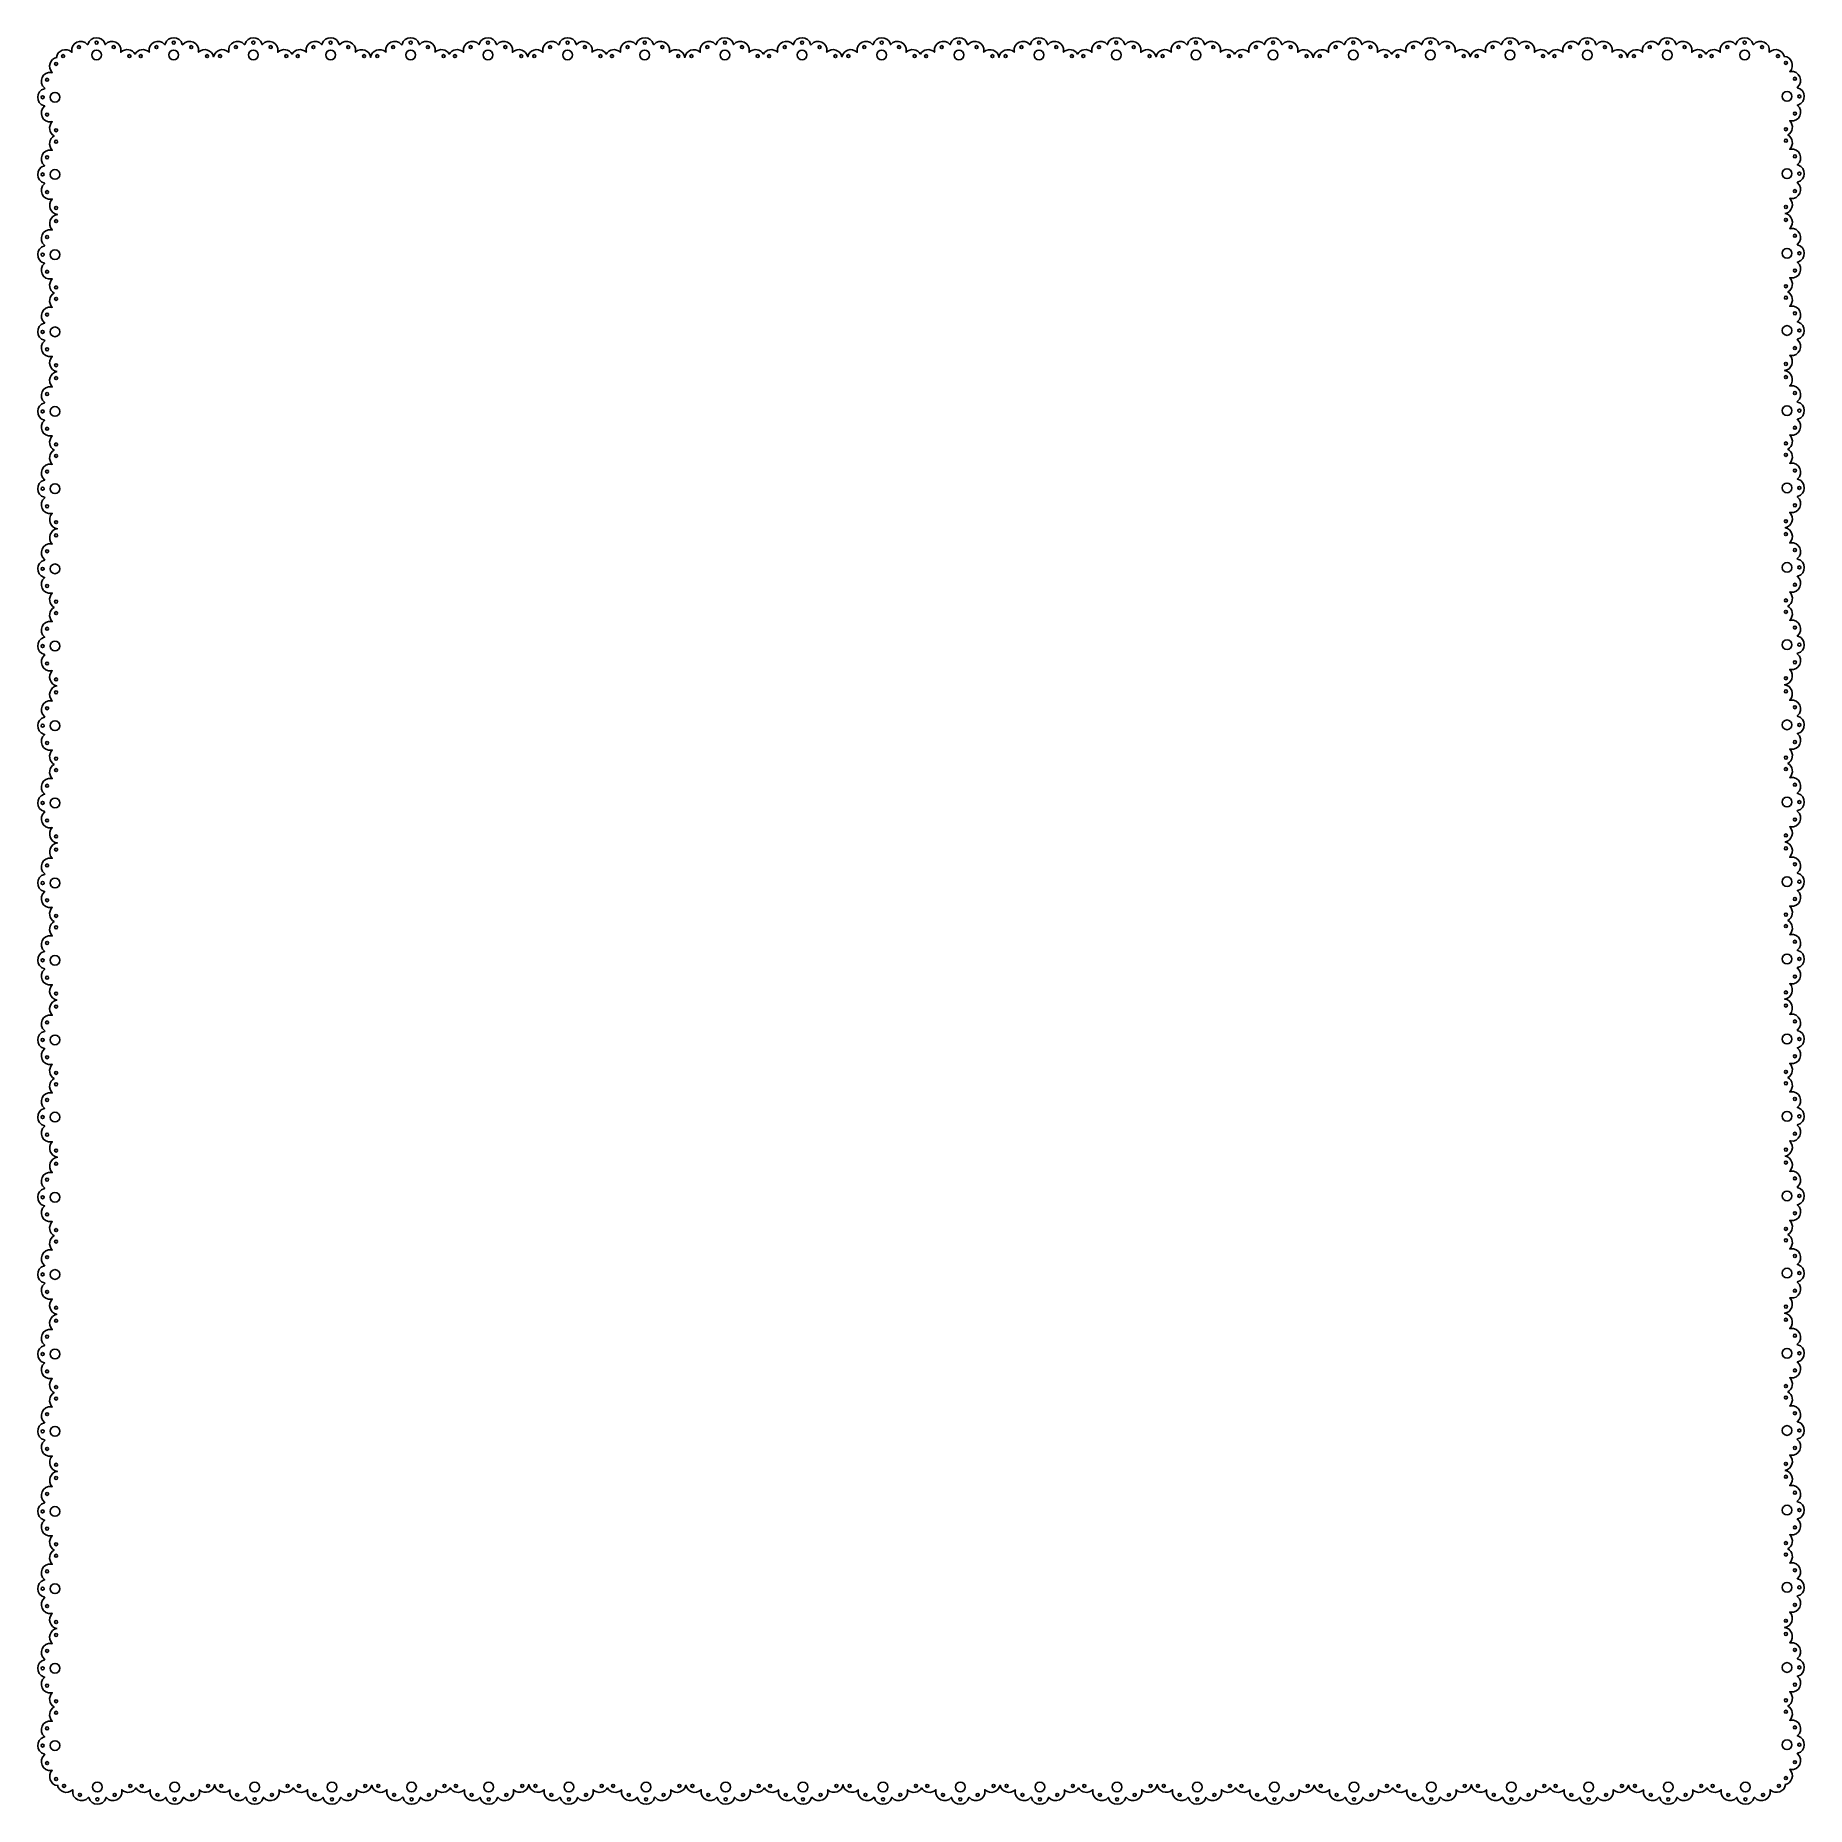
# Model space of a CAD drawing. Header units: centimetres. Extents: x -10.4 to 10.4, y -10.4 to 10.4.
import ezdxf

# ---------------------------------------------------------------- set-up
doc = ezdxf.new("R2010")
doc.units = ezdxf.units.CM
doc.header["$MEASUREMENT"] = 0
doc.layers.add('Camada 1', color=7, linetype='Continuous')

msp = doc.modelspace()

# ---------------------------------------------------------------- linework, layer by layer
at = {"layer": 'Camada 1'}
for points, knots in [([(-10.1781, -10.18998), (-10.25941, -10.18284), (-10.30513, -10.07629), (-10.23903, -10.00874), (-10.23903, -10.00874), (-10.23903, -10.00874), (-10.24752, -10.01046), (-10.24752, -10.01046), (-10.24752, -10.01046), (-10.35245, -10.0285), (-10.41085, -9.89433), (-10.32854, -9.82443), (-10.32854, -9.82443), (-10.32854, -9.82443), (-10.33195, -9.81916), (-10.33195, -9.81916), (-10.33195, -9.81916), (-10.43572, -9.79548), (-10.4381, -9.64917), (-10.33526, -9.6163), (-10.33526, -9.6163), (-10.33526, -9.6163), (-10.32857, -9.61611), (-10.32857, -9.61611), (-10.32857, -9.61611), (-10.41091, -9.54621), (-10.35249, -9.41206), (-10.24755, -9.43013), (-10.24755, -9.43013), (-10.24755, -9.43013), (-10.23906, -9.43185), (-10.23906, -9.43185), (-10.23906, -9.43185), (-10.29311, -9.37655), (-10.27232, -9.29517), (-10.21845, -9.26352), (-10.21845, -9.26352), (-10.27232, -9.23188), (-10.29312, -9.15046), (-10.23906, -9.09522), (-10.23906, -9.09522), (-10.23906, -9.09522), (-10.24755, -9.09691), (-10.24755, -9.09691), (-10.24755, -9.09691), (-10.35248, -9.11498), (-10.41088, -8.98078), (-10.32857, -8.91091), (-10.32857, -8.91091), (-10.32857, -8.91091), (-10.33526, -8.91075), (-10.33526, -8.91075), (-10.33526, -8.91075), (-10.43813, -8.87789), (-10.43575, -8.73157), (-10.33195, -8.70792), (-10.33195, -8.70792), (-10.33195, -8.70792), (-10.32854, -8.7026), (-10.32854, -8.7026), (-10.32854, -8.7026), (-10.41088, -8.63267), (-10.35246, -8.49855), (-10.24752, -8.51657), (-10.24752, -8.51657), (-10.24752, -8.51657), (-10.23903, -8.51829), (-10.23903, -8.51829), (-10.23903, -8.51829), (-10.30245, -8.45347), (-10.26284, -8.35266), (-10.18767, -8.3384), (-10.18767, -8.3384), (-10.26286, -8.32414), (-10.30247, -8.22331), (-10.23903, -8.15848), (-10.23903, -8.15848), (-10.23903, -8.15848), (-10.24752, -8.16017), (-10.24752, -8.16017), (-10.24752, -8.16017), (-10.35245, -8.17821), (-10.41085, -8.04407), (-10.32854, -7.97417), (-10.32854, -7.97417), (-10.32854, -7.97417), (-10.33195, -7.96885), (-10.33195, -7.96885), (-10.33195, -7.96885), (-10.43572, -7.9452), (-10.4381, -7.79888), (-10.33526, -7.76602), (-10.33526, -7.76602), (-10.33526, -7.76602), (-10.32857, -7.76586), (-10.32857, -7.76586), (-10.32857, -7.76586), (-10.41091, -7.69596), (-10.35249, -7.56179), (-10.24755, -7.57986), (-10.24755, -7.57986), (-10.24755, -7.57986), (-10.23906, -7.58158), (-10.23906, -7.58158), (-10.23906, -7.58158), (-10.29311, -7.52628), (-10.27232, -7.4449), (-10.21845, -7.41328), (-10.21845, -7.41328), (-10.27232, -7.38161), (-10.29312, -7.30022), (-10.23906, -7.24495), (-10.23906, -7.24495), (-10.23906, -7.24495), (-10.24755, -7.24664), (-10.24755, -7.24664), (-10.24755, -7.24664), (-10.35248, -7.26471), (-10.41088, -7.13054), (-10.32857, -7.06066), (-10.32857, -7.06066), (-10.32857, -7.06066), (-10.33526, -7.06047), (-10.33526, -7.06047), (-10.33526, -7.06047), (-10.43813, -7.02761), (-10.43575, -6.88129), (-10.33195, -6.85764), (-10.33195, -6.85764), (-10.33195, -6.85764), (-10.32854, -6.85232), (-10.32854, -6.85232), (-10.32854, -6.85232), (-10.41088, -6.78239), (-10.35246, -6.6483), (-10.24752, -6.66629), (-10.24752, -6.66629), (-10.24752, -6.66629), (-10.23903, -6.66801), (-10.23903, -6.66801), (-10.23903, -6.66801), (-10.30512, -6.60049), (-10.2594, -6.49394), (-10.1781, -6.4868), (-10.1781, -6.4868), (-10.25941, -6.47963), (-10.30513, -6.37308), (-10.23903, -6.30553), (-10.23903, -6.30553), (-10.23903, -6.30553), (-10.24752, -6.30725), (-10.24752, -6.30725), (-10.24752, -6.30725), (-10.35245, -6.32532), (-10.41085, -6.19112), (-10.32854, -6.12125), (-10.32854, -6.12125), (-10.32854, -6.12125), (-10.33195, -6.11596), (-10.33195, -6.11596), (-10.33195, -6.11596), (-10.43572, -6.09228), (-10.4381, -5.94597), (-10.33526, -5.91308), (-10.33526, -5.91308), (-10.33526, -5.91308), (-10.32857, -5.91295), (-10.32857, -5.91295), (-10.32857, -5.91295), (-10.41091, -5.84302), (-10.35249, -5.7089), (-10.24755, -5.72692), (-10.24755, -5.72692), (-10.24755, -5.72692), (-10.23906, -5.72864), (-10.23906, -5.72864), (-10.23906, -5.72864), (-10.29311, -5.67337), (-10.27232, -5.59201), (-10.21845, -5.56036), (-10.21845, -5.56036), (-10.27232, -5.52869), (-10.29312, -5.4473), (-10.23906, -5.39206), (-10.23906, -5.39206), (-10.23906, -5.39206), (-10.24755, -5.39375), (-10.24755, -5.39375), (-10.24755, -5.39375), (-10.35248, -5.41179), (-10.41088, -5.27762), (-10.32857, -5.20772), (-10.32857, -5.20772), (-10.32857, -5.20772), (-10.33526, -5.20759), (-10.33526, -5.20759), (-10.33526, -5.20759), (-10.43813, -5.1747), (-10.43575, -5.02839), (-10.33195, -5.00471), (-10.33195, -5.00471), (-10.33195, -5.00471), (-10.32854, -4.99942), (-10.32854, -4.99942), (-10.32854, -4.99942), (-10.41088, -4.92952), (-10.35246, -4.79537), (-10.24752, -4.81342), (-10.24752, -4.81342), (-10.24752, -4.81342), (-10.23903, -4.81514), (-10.23903, -4.81514), (-10.23903, -4.81514), (-10.30245, -4.75029), (-10.26284, -4.64948), (-10.18767, -4.63522), (-10.18767, -4.63522), (-10.26286, -4.62096), (-10.30247, -4.52013), (-10.23903, -4.4553), (-10.23903, -4.4553), (-10.23903, -4.4553), (-10.24752, -4.45699), (-10.24752, -4.45699), (-10.24752, -4.45699), (-10.35245, -4.47506), (-10.41085, -4.34089), (-10.32854, -4.27099), (-10.32854, -4.27099), (-10.32854, -4.27099), (-10.33195, -4.2657), (-10.33195, -4.2657), (-10.33195, -4.2657), (-10.43572, -4.24202), (-10.4381, -4.09571), (-10.33526, -4.06284), (-10.33526, -4.06284), (-10.33526, -4.06284), (-10.32857, -4.06268), (-10.32857, -4.06268), (-10.32857, -4.06268), (-10.41091, -3.99275), (-10.35249, -3.85863), (-10.24755, -3.87665), (-10.24755, -3.87665), (-10.24755, -3.87665), (-10.23906, -3.87837), (-10.23906, -3.87837), (-10.23906, -3.87837), (-10.29311, -3.8231), (-10.27232, -3.74174), (-10.21845, -3.71009), (-10.21845, -3.71009), (-10.27232, -3.67842), (-10.29312, -3.59706), (-10.23906, -3.54179), (-10.23906, -3.54179), (-10.23906, -3.54179), (-10.24755, -3.54348), (-10.24755, -3.54348), (-10.24755, -3.54348), (-10.35248, -3.56152), (-10.41088, -3.42738), (-10.32857, -3.35748), (-10.32857, -3.35748), (-10.32857, -3.35748), (-10.33526, -3.35732), (-10.33526, -3.35732), (-10.33526, -3.35732), (-10.43813, -3.32443), (-10.43575, -3.17814), (-10.33195, -3.15446), (-10.33195, -3.15446), (-10.33195, -3.15446), (-10.32854, -3.14914), (-10.32854, -3.14914), (-10.32854, -3.14914), (-10.41088, -3.07924), (-10.35246, -2.94509), (-10.24752, -2.96314), (-10.24752, -2.96314), (-10.24752, -2.96314), (-10.23903, -2.96483), (-10.23903, -2.96483), (-10.23903, -2.96483), (-10.30512, -2.89731), (-10.2594, -2.79079), (-10.1781, -2.78362), (-10.1781, -2.78362), (-10.25941, -2.77645), (-10.30513, -2.66993), (-10.23903, -2.60238), (-10.23903, -2.60238), (-10.23903, -2.60238), (-10.24752, -2.60407), (-10.24752, -2.60407), (-10.24752, -2.60407), (-10.35245, -2.62211), (-10.41085, -2.48797), (-10.32854, -2.41809), (-10.32854, -2.41809), (-10.32854, -2.41809), (-10.33195, -2.41277), (-10.33195, -2.41277), (-10.33195, -2.41277), (-10.43572, -2.38909), (-10.4381, -2.24278), (-10.33526, -2.20989), (-10.33526, -2.20989), (-10.33526, -2.20989), (-10.32857, -2.20976), (-10.32857, -2.20976), (-10.32857, -2.20976), (-10.41091, -2.13983), (-10.35249, -2.00571), (-10.24755, -2.02373), (-10.24755, -2.02373), (-10.24755, -2.02373), (-10.23906, -2.02545), (-10.23906, -2.02545), (-10.23906, -2.02545), (-10.29311, -1.97018), (-10.27232, -1.88882), (-10.21845, -1.85715), (-10.21845, -1.85715), (-10.27232, -1.82551), (-10.29312, -1.74415), (-10.23906, -1.68887), (-10.23906, -1.68887), (-10.23906, -1.68887), (-10.24755, -1.69059), (-10.24755, -1.69059), (-10.24755, -1.69059), (-10.35248, -1.70858), (-10.41088, -1.57446), (-10.32857, -1.50456), (-10.32857, -1.50456), (-10.32857, -1.50456), (-10.33526, -1.5044), (-10.33526, -1.5044), (-10.33526, -1.5044), (-10.43813, -1.47151), (-10.43575, -1.32522), (-10.33195, -1.30154), (-10.33195, -1.30154), (-10.33195, -1.30154), (-10.32854, -1.29622), (-10.32854, -1.29622), (-10.32854, -1.29622), (-10.41088, -1.22632), (-10.35246, -1.09217), (-10.24752, -1.11024), (-10.24752, -1.11024), (-10.24752, -1.11024), (-10.23903, -1.11191), (-10.23903, -1.11191), (-10.23903, -1.11191), (-10.30245, -1.04711), (-10.26284, -0.94625), (-10.18767, -0.93199), (-10.18767, -0.93199), (-10.26286, -0.91776), (-10.30247, -0.81695), (-10.23903, -0.7521), (-10.23903, -0.7521), (-10.23903, -0.7521), (-10.24752, -0.75382), (-10.24752, -0.75382), (-10.24752, -0.75382), (-10.35245, -0.77186), (-10.41085, -0.63772), (-10.32854, -0.56782), (-10.32854, -0.56782), (-10.32854, -0.56782), (-10.33195, -0.5625), (-10.33195, -0.5625), (-10.33195, -0.5625), (-10.43572, -0.53885), (-10.4381, -0.39253), (-10.33526, -0.35964), (-10.33526, -0.35964), (-10.33526, -0.35964), (-10.32857, -0.35951), (-10.32857, -0.35951), (-10.32857, -0.35951), (-10.41091, -0.28958), (-10.35249, -0.15541), (-10.24755, -0.17348), (-10.24755, -0.17348), (-10.24755, -0.17348), (-10.23906, -0.1752), (-10.23906, -0.1752), (-10.23906, -0.1752), (-10.29311, -0.11993), (-10.27232, -0.03852), (-10.21845, -0.0069), (-10.21845, -0.0069), (-10.27232, 0.02474), (-10.29312, 0.10616), (-10.23906, 0.16143), (-10.23906, 0.16143), (-10.23906, 0.16143), (-10.24755, 0.15971), (-10.24755, 0.15971), (-10.24755, 0.15971), (-10.35248, 0.14167), (-10.41088, 0.27578), (-10.32857, 0.34569), (-10.32857, 0.34569), (-10.32857, 0.34569), (-10.33526, 0.34585), (-10.33526, 0.34585), (-10.33526, 0.34585), (-10.43813, 0.37876), (-10.43575, 0.52503), (-10.33195, 0.54871), (-10.33195, 0.54871), (-10.33195, 0.54871), (-10.32854, 0.55403), (-10.32854, 0.55403), (-10.32854, 0.55403), (-10.41088, 0.62396), (-10.35246, 0.75808), (-10.24752, 0.74001), (-10.24752, 0.74001), (-10.24752, 0.74001), (-10.23903, 0.73834), (-10.23903, 0.73834), (-10.23903, 0.73834), (-10.30512, 0.80589), (-10.2594, 0.91238), (-10.1781, 0.91955), (-10.1781, 0.91955), (-10.25941, 0.92672), (-10.30513, 1.03324), (-10.23903, 1.10082), (-10.23903, 1.10082), (-10.23903, 1.10082), (-10.24752, 1.09913), (-10.24752, 1.09913), (-10.24752, 1.09913), (-10.35245, 1.08106), (-10.41085, 1.21523), (-10.32854, 1.28511), (-10.32854, 1.28511), (-10.32854, 1.28511), (-10.33195, 1.29043), (-10.33195, 1.29043), (-10.33195, 1.29043), (-10.43572, 1.31408), (-10.4381, 1.4604), (-10.33526, 1.49329), (-10.33526, 1.49329), (-10.33526, 1.49329), (-10.32857, 1.49342), (-10.32857, 1.49342), (-10.32857, 1.49342), (-10.41091, 1.56335), (-10.35249, 1.69749), (-10.24755, 1.67945), (-10.24755, 1.67945), (-10.24755, 1.67945), (-10.23906, 1.67776), (-10.23906, 1.67776), (-10.23906, 1.67776), (-10.29311, 1.73303), (-10.27232, 1.81442), (-10.21845, 1.84606), (-10.21845, 1.84606), (-10.27232, 1.87773), (-10.29312, 1.95912), (-10.23906, 2.01436), (-10.23906, 2.01436), (-10.23906, 2.01436), (-10.24755, 2.01264), (-10.24755, 2.01264), (-10.24755, 2.01264), (-10.35248, 1.99462), (-10.41088, 2.12877), (-10.32857, 2.19867), (-10.32857, 2.19867), (-10.32857, 2.19867), (-10.33526, 2.1988), (-10.33526, 2.1988), (-10.33526, 2.1988), (-10.43813, 2.23169), (-10.43575, 2.378), (-10.33195, 2.40166), (-10.33195, 2.40166), (-10.33195, 2.40166), (-10.32854, 2.40698), (-10.32854, 2.40698), (-10.32854, 2.40698), (-10.41088, 2.47688), (-10.35246, 2.61103), (-10.24752, 2.59298), (-10.24752, 2.59298), (-10.24752, 2.59298), (-10.23903, 2.59129), (-10.23903, 2.59129), (-10.23903, 2.59129), (-10.30245, 2.65611), (-10.26284, 2.75695), (-10.18767, 2.77118), (-10.18767, 2.77118), (-10.26286, 2.78544), (-10.30247, 2.88625), (-10.23903, 2.9511), (-10.23903, 2.9511), (-10.23903, 2.9511), (-10.24752, 2.94938), (-10.24752, 2.94938), (-10.24752, 2.94938), (-10.35245, 2.93136), (-10.41085, 3.06548), (-10.32854, 3.13538), (-10.32854, 3.13538), (-10.32854, 3.13538), (-10.33195, 3.1407), (-10.33195, 3.1407), (-10.33195, 3.1407), (-10.43572, 3.16435), (-10.4381, 3.31067), (-10.33526, 3.34356), (-10.33526, 3.34356), (-10.33526, 3.34356), (-10.32857, 3.34369), (-10.32857, 3.34369), (-10.32857, 3.34369), (-10.41091, 3.41362), (-10.35249, 3.54774), (-10.24755, 3.52972), (-10.24755, 3.52972), (-10.24755, 3.52972), (-10.23906, 3.52803), (-10.23906, 3.52803), (-10.23906, 3.52803), (-10.29311, 3.58328), (-10.27232, 3.66469), (-10.21845, 3.69631), (-10.21845, 3.69631), (-10.27232, 3.72798), (-10.29312, 3.80937), (-10.23906, 3.86464), (-10.23906, 3.86464), (-10.23906, 3.86464), (-10.24755, 3.86292), (-10.24755, 3.86292), (-10.24755, 3.86292), (-10.35248, 3.8449), (-10.41088, 3.97905), (-10.32857, 4.04892), (-10.32857, 4.04892), (-10.32857, 4.04892), (-10.33526, 4.04908), (-10.33526, 4.04908), (-10.33526, 4.04908), (-10.43813, 4.08197), (-10.43575, 4.22826), (-10.33195, 4.25194), (-10.33195, 4.25194), (-10.33195, 4.25194), (-10.32854, 4.25726), (-10.32854, 4.25726), (-10.32854, 4.25726), (-10.41088, 4.32716), (-10.35246, 4.46131), (-10.24752, 4.44326), (-10.24752, 4.44326), (-10.24752, 4.44326), (-10.23903, 4.44157), (-10.23903, 4.44157), (-10.23903, 4.44157), (-10.30512, 4.50909), (-10.2594, 4.61564), (-10.1781, 4.62281), (-10.1781, 4.62281), (-10.25941, 4.62998), (-10.30513, 4.7365), (-10.23903, 4.80402), (-10.23903, 4.80402), (-10.23903, 4.80402), (-10.24752, 4.8023), (-10.24752, 4.8023), (-10.24752, 4.8023), (-10.35245, 4.78428), (-10.41085, 4.91843), (-10.32854, 4.98833), (-10.32854, 4.98833), (-10.32854, 4.98833), (-10.33195, 4.99362), (-10.33195, 4.99362), (-10.33195, 4.99362), (-10.43572, 5.0173), (-10.4381, 5.16361), (-10.33526, 5.19648), (-10.33526, 5.19648), (-10.33526, 5.19648), (-10.32857, 5.19664), (-10.32857, 5.19664), (-10.32857, 5.19664), (-10.41091, 5.26657), (-10.35249, 5.40066), (-10.24755, 5.38264), (-10.24755, 5.38264), (-10.24755, 5.38264), (-10.23906, 5.38092), (-10.23906, 5.38092), (-10.23906, 5.38092), (-10.29311, 5.43619), (-10.27232, 5.5176), (-10.21845, 5.54925), (-10.21845, 5.54925), (-10.27232, 5.58089), (-10.29312, 5.66228), (-10.23906, 5.71755), (-10.23906, 5.71755), (-10.23906, 5.71755), (-10.24755, 5.71586), (-10.24755, 5.71586), (-10.24755, 5.71586), (-10.35248, 5.69782), (-10.41088, 5.83199), (-10.32857, 5.90186), (-10.32857, 5.90186), (-10.32857, 5.90186), (-10.33526, 5.90202), (-10.33526, 5.90202), (-10.33526, 5.90202), (-10.43813, 5.93488), (-10.43575, 6.08122), (-10.33195, 6.10488), (-10.33195, 6.10488), (-10.33195, 6.10488), (-10.32854, 6.1102), (-10.32854, 6.1102), (-10.32854, 6.1102), (-10.41088, 6.1801), (-10.35246, 6.31425), (-10.24752, 6.29623), (-10.24752, 6.29623), (-10.24752, 6.29623), (-10.23903, 6.29451), (-10.23903, 6.29451), (-10.23903, 6.29451), (-10.30245, 6.35936), (-10.26284, 6.46014), (-10.18767, 6.4744), (-10.18767, 6.4744), (-10.26286, 6.48866), (-10.30247, 6.58947), (-10.23903, 6.65432), (-10.23903, 6.65432), (-10.23903, 6.65432), (-10.24752, 6.6526), (-10.24752, 6.6526), (-10.24752, 6.6526), (-10.35245, 6.63456), (-10.41085, 6.76873), (-10.32854, 6.83863), (-10.32854, 6.83863), (-10.32854, 6.83863), (-10.33195, 6.84392), (-10.33195, 6.84392), (-10.33195, 6.84392), (-10.43572, 6.8676), (-10.4381, 7.01389), (-10.33526, 7.04678), (-10.33526, 7.04678), (-10.33526, 7.04678), (-10.32857, 7.04694), (-10.32857, 7.04694), (-10.32857, 7.04694), (-10.41091, 7.11684), (-10.35249, 7.25096), (-10.24755, 7.23294), (-10.24755, 7.23294), (-10.24755, 7.23294), (-10.23906, 7.23122), (-10.23906, 7.23122), (-10.23906, 7.23122), (-10.29311, 7.28649), (-10.27232, 7.36788), (-10.21845, 7.39955), (-10.21845, 7.39955), (-10.27232, 7.43119), (-10.29312, 7.51258), (-10.23906, 7.56785), (-10.23906, 7.56785), (-10.23906, 7.56785), (-10.24755, 7.56616), (-10.24755, 7.56616), (-10.24755, 7.56616), (-10.35248, 7.54812), (-10.41088, 7.68226), (-10.32857, 7.75216), (-10.32857, 7.75216), (-10.32857, 7.75216), (-10.33526, 7.75229), (-10.33526, 7.75229), (-10.33526, 7.75229), (-10.43813, 7.78518), (-10.43575, 7.93149), (-10.33195, 7.95515), (-10.33195, 7.95515), (-10.33195, 7.95515), (-10.32854, 7.96047), (-10.32854, 7.96047), (-10.32854, 7.96047), (-10.41088, 8.03037), (-10.35246, 8.16449), (-10.24752, 8.1465), (-10.24752, 8.1465), (-10.24752, 8.1465), (-10.23903, 8.14475), (-10.23903, 8.14475), (-10.23903, 8.14475), (-10.30512, 8.2123), (-10.2594, 8.31887), (-10.1781, 8.32599), (-10.1781, 8.32599), (-10.25941, 8.33313), (-10.30513, 8.43968), (-10.23903, 8.50723), (-10.23903, 8.50723), (-10.23903, 8.50723), (-10.24752, 8.50554), (-10.24752, 8.50554), (-10.24752, 8.50554), (-10.35245, 8.4875), (-10.41085, 8.62167), (-10.32854, 8.69154), (-10.32854, 8.69154), (-10.32854, 8.69154), (-10.33195, 8.69686), (-10.33195, 8.69686), (-10.33195, 8.69686), (-10.43572, 8.72051), (-10.4381, 8.86683), (-10.33526, 8.89972), (-10.33526, 8.89972), (-10.33526, 8.89972), (-10.32857, 8.89988), (-10.32857, 8.89988), (-10.32857, 8.89988), (-10.41091, 8.96976), (-10.35249, 9.1039), (-10.24755, 9.08588), (-10.24755, 9.08588), (-10.24755, 9.08588), (-10.23906, 9.08416), (-10.23906, 9.08416), (-10.23906, 9.08416), (-10.29311, 9.13943), (-10.27232, 9.22082), (-10.21845, 9.25249), (-10.21845, 9.25249), (-10.27232, 9.28411), (-10.29312, 9.36552), (-10.23906, 9.42077), (-10.23906, 9.42077), (-10.23906, 9.42077), (-10.24755, 9.41905), (-10.24755, 9.41905), (-10.24755, 9.41905), (-10.35248, 9.40101), (-10.41088, 9.53518), (-10.32857, 9.60508), (-10.32857, 9.60508), (-10.32857, 9.60508), (-10.33526, 9.60521), (-10.33526, 9.60521), (-10.33526, 9.60521), (-10.43813, 9.63807), (-10.43575, 9.78441), (-10.33195, 9.80804), (-10.33195, 9.80804), (-10.33195, 9.80804), (-10.32854, 9.81338), (-10.32854, 9.81338), (-10.32854, 9.81338), (-10.41088, 9.88331), (-10.35246, 10.0174), (-10.24752, 9.99938), (-10.24752, 9.99938), (-10.24752, 9.99938), (-10.23903, 9.99766), (-10.23903, 9.99766), (-10.23903, 9.99766), (-10.30245, 10.06251), (-10.26284, 10.16332), (-10.18767, 10.17755), (-10.18767, 10.17755), (-10.18767, 10.17755), (-10.18998, 10.17656), (-10.18998, 10.17656), (-10.18998, 10.17656), (-10.18284, 10.25787), (-10.07629, 10.30359), (-10.00877, 10.23752), (-10.00877, 10.23752), (-10.00877, 10.23752), (-10.01049, 10.24601), (-10.01049, 10.24601), (-10.01049, 10.24601), (-10.02851, 10.35094), (-9.89436, 10.40936), (-9.82446, 10.32703), (-9.82446, 10.32703), (-9.82446, 10.32703), (-9.81914, 10.33042), (-9.81914, 10.33042), (-9.81914, 10.33042), (-9.79549, 10.43419), (-9.64917, 10.4366), (-9.61628, 10.33373), (-9.61628, 10.33373), (-9.61628, 10.33373), (-9.61612, 10.32704), (-9.61612, 10.32704), (-9.61612, 10.32704), (-9.54622, 10.40938), (-9.41207, 10.35096), (-9.43012, 10.24602), (-9.43012, 10.24602), (-9.43012, 10.24602), (-9.43184, 10.23753), (-9.43184, 10.23753), (-9.43184, 10.23753), (-9.37657, 10.29158), (-9.29518, 10.27079), (-9.26354, 10.21692), (-9.26354, 10.21692), (-9.23187, 10.27082), (-9.15051, 10.29161), (-9.09524, 10.23753), (-9.09524, 10.23753), (-9.09524, 10.23753), (-9.09693, 10.24602), (-9.09693, 10.24602), (-9.09693, 10.24602), (-9.11497, 10.35095), (-8.9808, 10.40937), (-8.91093, 10.32704), (-8.91093, 10.32704), (-8.91093, 10.32704), (-8.91077, 10.33373), (-8.91077, 10.33373), (-8.91077, 10.33373), (-8.87788, 10.4366), (-8.73159, 10.43422), (-8.70791, 10.33042), (-8.70791, 10.33042), (-8.70791, 10.33042), (-8.70262, 10.32703), (-8.70262, 10.32703), (-8.70262, 10.32703), (-8.63269, 10.40937), (-8.49857, 10.35095), (-8.51659, 10.24601), (-8.51659, 10.24601), (-8.51659, 10.24601), (-8.51831, 10.23752), (-8.51831, 10.23752), (-8.51831, 10.23752), (-8.45346, 10.30094), (-8.35265, 10.26133), (-8.33839, 10.18614), (-8.33839, 10.18614), (-8.32413, 10.26133), (-8.22332, 10.30094), (-8.1585, 10.23752), (-8.1585, 10.23752), (-8.1585, 10.23752), (-8.16022, 10.24601), (-8.16022, 10.24601), (-8.16022, 10.24601), (-8.17826, 10.35094), (-8.04412, 10.40936), (-7.97419, 10.32703), (-7.97419, 10.32703), (-7.97419, 10.32703), (-7.96887, 10.33042), (-7.96887, 10.33042), (-7.96887, 10.33042), (-7.94522, 10.43419), (-7.7989, 10.4366), (-7.76601, 10.33373), (-7.76601, 10.33373), (-7.76601, 10.33373), (-7.76585, 10.32704), (-7.76585, 10.32704), (-7.76585, 10.32704), (-7.69595, 10.40938), (-7.5618, 10.35096), (-7.57982, 10.24602), (-7.57982, 10.24602), (-7.57982, 10.24602), (-7.58154, 10.23753), (-7.58154, 10.23753), (-7.58154, 10.23753), (-7.52629, 10.29158), (-7.44488, 10.27079), (-7.41324, 10.21692), (-7.41324, 10.21692), (-7.38157, 10.27082), (-7.30021, 10.29161), (-7.24491, 10.23753), (-7.24491, 10.23753), (-7.24491, 10.23753), (-7.24663, 10.24602), (-7.24663, 10.24602), (-7.24663, 10.24602), (-7.26467, 10.35095), (-7.13053, 10.40937), (-7.06063, 10.32704), (-7.06063, 10.32704), (-7.06063, 10.32704), (-7.06047, 10.33373), (-7.06047, 10.33373), (-7.06047, 10.33373), (-7.02758, 10.4366), (-6.88129, 10.43422), (-6.85761, 10.33042), (-6.85761, 10.33042), (-6.85761, 10.33042), (-6.85232, 10.32703), (-6.85232, 10.32703), (-6.85232, 10.32703), (-6.78242, 10.40937), (-6.64827, 10.35095), (-6.66629, 10.24601), (-6.66629, 10.24601), (-6.66629, 10.24601), (-6.66801, 10.23752), (-6.66801, 10.23752), (-6.66801, 10.23752), (-6.60049, 10.30361), (-6.49391, 10.25787), (-6.4868, 10.17656), (-6.4868, 10.17656), (-6.47966, 10.25787), (-6.37311, 10.30359), (-6.30556, 10.23752), (-6.30556, 10.23752), (-6.30556, 10.23752), (-6.30728, 10.24601), (-6.30728, 10.24601), (-6.30728, 10.24601), (-6.32532, 10.35094), (-6.19118, 10.40936), (-6.12128, 10.32703), (-6.12128, 10.32703), (-6.12128, 10.32703), (-6.11596, 10.33042), (-6.11596, 10.33042), (-6.11596, 10.33042), (-6.09228, 10.43419), (-5.94599, 10.4366), (-5.9131, 10.33373), (-5.9131, 10.33373), (-5.9131, 10.33373), (-5.91294, 10.32704), (-5.91294, 10.32704), (-5.91294, 10.32704), (-5.84304, 10.40938), (-5.70889, 10.35096), (-5.72694, 10.24602), (-5.72694, 10.24602), (-5.72694, 10.24602), (-5.72866, 10.23753), (-5.72866, 10.23753), (-5.72866, 10.23753), (-5.67339, 10.29158), (-5.592, 10.27079), (-5.56036, 10.21692), (-5.56036, 10.21692), (-5.52872, 10.27082), (-5.44733, 10.29161), (-5.39206, 10.23753), (-5.39206, 10.23753), (-5.39206, 10.23753), (-5.39378, 10.24602), (-5.39378, 10.24602), (-5.39378, 10.24602), (-5.4118, 10.35095), (-5.27765, 10.40937), (-5.20775, 10.32704), (-5.20775, 10.32704), (-5.20775, 10.32704), (-5.20759, 10.33373), (-5.20759, 10.33373), (-5.20759, 10.33373), (-5.1747, 10.4366), (-5.02841, 10.43422), (-5.00473, 10.33042), (-5.00473, 10.33042), (-5.00473, 10.33042), (-4.99941, 10.32703), (-4.99941, 10.32703), (-4.99941, 10.32703), (-4.92951, 10.40937), (-4.79536, 10.35095), (-4.81341, 10.24601), (-4.81341, 10.24601), (-4.81341, 10.24601), (-4.81518, 10.23752), (-4.81518, 10.23752), (-4.81518, 10.23752), (-4.75036, 10.30094), (-4.64952, 10.26133), (-4.63526, 10.18614), (-4.63526, 10.18614), (-4.621, 10.26133), (-4.52019, 10.30094), (-4.45537, 10.23752), (-4.45537, 10.23752), (-4.45537, 10.23752), (-4.45709, 10.24601), (-4.45709, 10.24601), (-4.45709, 10.24601), (-4.47513, 10.35094), (-4.34099, 10.40936), (-4.27109, 10.32703), (-4.27109, 10.32703), (-4.27109, 10.32703), (-4.26577, 10.33042), (-4.26577, 10.33042), (-4.26577, 10.33042), (-4.24209, 10.43419), (-4.0958, 10.4366), (-4.06291, 10.33373), (-4.06291, 10.33373), (-4.06291, 10.33373), (-4.06275, 10.32704), (-4.06275, 10.32704), (-4.06275, 10.32704), (-3.99285, 10.40938), (-3.8587, 10.35096), (-3.87675, 10.24602), (-3.87675, 10.24602), (-3.87675, 10.24602), (-3.87847, 10.23753), (-3.87847, 10.23753), (-3.87847, 10.23753), (-3.8232, 10.29158), (-3.74181, 10.27079), (-3.71017, 10.21692), (-3.71017, 10.21692), (-3.67853, 10.27082), (-3.59714, 10.29161), (-3.54187, 10.23753), (-3.54187, 10.23753), (-3.54187, 10.23753), (-3.54359, 10.24602), (-3.54359, 10.24602), (-3.54359, 10.24602), (-3.56163, 10.35095), (-3.42749, 10.40937), (-3.35756, 10.32704), (-3.35756, 10.32704), (-3.35756, 10.32704), (-3.35743, 10.33373), (-3.35743, 10.33373), (-3.35743, 10.33373), (-3.32454, 10.4366), (-3.17823, 10.43422), (-3.15457, 10.33042), (-3.15457, 10.33042), (-3.15457, 10.33042), (-3.14925, 10.32703), (-3.14925, 10.32703), (-3.14925, 10.32703), (-3.07935, 10.40937), (-2.9452, 10.35095), (-2.96325, 10.24601), (-2.96325, 10.24601), (-2.96325, 10.24601), (-2.96497, 10.23752), (-2.96497, 10.23752), (-2.96497, 10.23752), (-2.89742, 10.30361), (-2.79087, 10.25787), (-2.78373, 10.17656), (-2.78373, 10.17656), (-2.77659, 10.25787), (-2.67004, 10.30359), (-2.60249, 10.23752), (-2.60249, 10.23752), (-2.60249, 10.23752), (-2.60421, 10.24601), (-2.60421, 10.24601), (-2.60421, 10.24601), (-2.62225, 10.35094), (-2.48811, 10.40936), (-2.41821, 10.32703), (-2.41821, 10.32703), (-2.41821, 10.32703), (-2.41289, 10.33042), (-2.41289, 10.33042), (-2.41289, 10.33042), (-2.38924, 10.43419), (-2.2429, 10.4366), (-2.21003, 10.33373), (-2.21003, 10.33373), (-2.21003, 10.33373), (-2.20987, 10.32704), (-2.20987, 10.32704), (-2.20987, 10.32704), (-2.13997, 10.40938), (-2.00582, 10.35096), (-2.02384, 10.24602), (-2.02384, 10.24602), (-2.02384, 10.24602), (-2.02556, 10.23753), (-2.02556, 10.23753), (-2.02556, 10.23753), (-1.97031, 10.29158), (-1.8889, 10.27079), (-1.85726, 10.21692), (-1.85726, 10.21692), (-1.82559, 10.27082), (-1.74423, 10.29161), (-1.68893, 10.23753), (-1.68893, 10.23753), (-1.68893, 10.23753), (-1.69065, 10.24602), (-1.69065, 10.24602), (-1.69065, 10.24602), (-1.70869, 10.35095), (-1.57452, 10.40937), (-1.50465, 10.32704), (-1.50465, 10.32704), (-1.50465, 10.32704), (-1.50449, 10.33373), (-1.50449, 10.33373), (-1.50449, 10.33373), (-1.4716, 10.4366), (-1.32529, 10.43422), (-1.30163, 10.33042), (-1.30163, 10.33042), (-1.30163, 10.33042), (-1.29634, 10.32703), (-1.29634, 10.32703), (-1.29634, 10.32703), (-1.22644, 10.40937), (-1.09229, 10.35095), (-1.11034, 10.24601), (-1.11034, 10.24601), (-1.11034, 10.24601), (-1.11203, 10.23752), (-1.11203, 10.23752), (-1.11203, 10.23752), (-1.04718, 10.30094), (-0.9464, 10.26133), (-0.93214, 10.18614), (-0.93214, 10.18614), (-0.91788, 10.26133), (-0.81707, 10.30094), (-0.75225, 10.23752), (-0.75225, 10.23752), (-0.75225, 10.23752), (-0.75397, 10.24601), (-0.75397, 10.24601), (-0.75397, 10.24601), (-0.77199, 10.35094), (-0.63784, 10.40936), (-0.56794, 10.32703), (-0.56794, 10.32703), (-0.56794, 10.32703), (-0.56262, 10.33042), (-0.56262, 10.33042), (-0.56262, 10.33042), (-0.53897, 10.43419), (-0.39265, 10.4366), (-0.35976, 10.33373), (-0.35976, 10.33373), (-0.35976, 10.33373), (-0.35963, 10.32704), (-0.35963, 10.32704), (-0.35963, 10.32704), (-0.28973, 10.40938), (-0.15556, 10.35096), (-0.1736, 10.24602), (-0.1736, 10.24602), (-0.1736, 10.24602), (-0.17529, 10.23753), (-0.17529, 10.23753), (-0.17529, 10.23753), (-0.12004, 10.29158), (-0.03863, 10.27079), (-0.00701, 10.21692), (-0.00701, 10.21692), (0.02466, 10.27082), (0.10605, 10.29161), (0.16132, 10.23753), (0.16132, 10.23753), (0.16132, 10.23753), (0.1596, 10.24602), (0.1596, 10.24602), (0.1596, 10.24602), (0.14156, 10.35095), (0.2757, 10.40937), (0.3456, 10.32704), (0.3456, 10.32704), (0.3456, 10.32704), (0.34576, 10.33373), (0.34576, 10.33373), (0.34576, 10.33373), (0.37865, 10.4366), (0.52494, 10.43422), (0.54862, 10.33042), (0.54862, 10.33042), (0.54862, 10.33042), (0.55391, 10.32703), (0.55391, 10.32703), (0.55391, 10.32703), (0.62384, 10.40937), (0.75798, 10.35095), (0.73991, 10.24601), (0.73991, 10.24601), (0.73991, 10.24601), (0.73822, 10.23752), (0.73822, 10.23752), (0.73822, 10.23752), (0.80577, 10.30361), (0.91229, 10.25787), (0.91946, 10.17656), (0.91946, 10.17656), (0.9266, 10.25787), (1.03315, 10.30359), (1.1007, 10.23752), (1.1007, 10.23752), (1.1007, 10.23752), (1.09898, 10.24601), (1.09898, 10.24601), (1.09898, 10.24601), (1.08096, 10.35094), (1.21511, 10.40936), (1.28498, 10.32703), (1.28498, 10.32703), (1.28498, 10.32703), (1.29032, 10.33042), (1.29032, 10.33042), (1.29032, 10.33042), (1.31397, 10.43419), (1.46029, 10.4366), (1.49315, 10.33373), (1.49315, 10.33373), (1.49315, 10.33373), (1.49328, 10.32704), (1.49328, 10.32704), (1.49328, 10.32704), (1.56321, 10.40938), (1.69738, 10.35096), (1.67931, 10.24602), (1.67931, 10.24602), (1.67931, 10.24602), (1.67762, 10.23753), (1.67762, 10.23753), (1.67762, 10.23753), (1.73289, 10.29158), (1.81428, 10.27079), (1.84592, 10.21692), (1.84592, 10.21692), (1.87756, 10.27082), (1.95895, 10.29161), (2.01422, 10.23753), (2.01422, 10.23753), (2.01422, 10.23753), (2.0125, 10.24602), (2.0125, 10.24602), (2.0125, 10.24602), (1.99446, 10.35095), (2.12863, 10.40937), (2.1985, 10.32704), (2.1985, 10.32704), (2.1985, 10.32704), (2.19866, 10.33373), (2.19866, 10.33373), (2.19866, 10.33373), (2.23155, 10.4366), (2.37784, 10.43422), (2.40152, 10.33042), (2.40152, 10.33042), (2.40152, 10.33042), (2.40684, 10.32703), (2.40684, 10.32703), (2.40684, 10.32703), (2.47672, 10.40937), (2.61089, 10.35095), (2.59282, 10.24601), (2.59282, 10.24601), (2.59282, 10.24601), (2.59113, 10.23752), (2.59113, 10.23752), (2.59113, 10.23752), (2.65598, 10.30094), (2.75681, 10.26133), (2.77105, 10.18614), (2.77105, 10.18614), (2.78531, 10.26133), (2.88612, 10.30094), (2.95097, 10.23752), (2.95097, 10.23752), (2.95097, 10.23752), (2.94925, 10.24601), (2.94925, 10.24601), (2.94925, 10.24601), (2.93123, 10.35094), (3.06535, 10.40936), (3.13525, 10.32703), (3.13525, 10.32703), (3.13525, 10.32703), (3.14057, 10.33042), (3.14057, 10.33042), (3.14057, 10.33042), (3.16425, 10.43419), (3.31056, 10.4366), (3.34343, 10.33373), (3.34343, 10.33373), (3.34343, 10.33373), (3.34356, 10.32704), (3.34356, 10.32704), (3.34356, 10.32704), (3.41349, 10.40938), (3.54763, 10.35096), (3.52959, 10.24602), (3.52959, 10.24602), (3.52959, 10.24602), (3.5279, 10.23753), (3.5279, 10.23753), (3.5279, 10.23753), (3.58315, 10.29158), (3.66456, 10.27079), (3.69618, 10.21692), (3.69618, 10.21692), (3.72785, 10.27082), (3.80921, 10.29161), (3.86451, 10.23753), (3.86451, 10.23753), (3.86451, 10.23753), (3.86279, 10.24602), (3.86279, 10.24602), (3.86279, 10.24602), (3.84475, 10.35095), (3.97892, 10.40937), (4.04877, 10.32704), (4.04877, 10.32704), (4.04877, 10.32704), (4.04896, 10.33373), (4.04896, 10.33373), (4.04896, 10.33373), (4.08185, 10.4366), (4.22811, 10.43422), (4.25182, 10.33042), (4.25182, 10.33042), (4.25182, 10.33042), (4.25711, 10.32703), (4.25711, 10.32703), (4.25711, 10.32703), (4.32701, 10.40937), (4.46118, 10.35095), (4.44311, 10.24601), (4.44311, 10.24601), (4.44311, 10.24601), (4.44142, 10.23752), (4.44142, 10.23752), (4.44142, 10.23752), (4.50897, 10.30361), (4.61552, 10.25787), (4.62266, 10.17656), (4.62266, 10.17656), (4.62983, 10.25787), (4.73635, 10.30359), (4.8039, 10.23752), (4.8039, 10.23752), (4.8039, 10.23752), (4.80221, 10.24601), (4.80221, 10.24601), (4.80221, 10.24601), (4.78417, 10.35094), (4.91834, 10.40936), (4.98821, 10.32703), (4.98821, 10.32703), (4.98821, 10.32703), (4.9935, 10.33042), (4.9935, 10.33042), (4.9935, 10.33042), (5.01721, 10.43419), (5.16349, 10.4366), (5.19636, 10.33373), (5.19636, 10.33373), (5.19636, 10.33373), (5.19655, 10.32704), (5.19655, 10.32704), (5.19655, 10.32704), (5.26645, 10.40938), (5.40057, 10.35096), (5.38253, 10.24602), (5.38253, 10.24602), (5.38253, 10.24602), (5.38081, 10.23753), (5.38081, 10.23753), (5.38081, 10.23753), (5.43611, 10.29158), (5.51749, 10.27079), (5.54914, 10.21692), (5.54914, 10.21692), (5.58076, 10.27082), (5.66217, 10.29161), (5.71744, 10.23753), (5.71744, 10.23753), (5.71744, 10.23753), (5.71575, 10.24602), (5.71575, 10.24602), (5.71575, 10.24602), (5.69768, 10.35095), (5.83188, 10.40937), (5.90175, 10.32704), (5.90175, 10.32704), (5.90175, 10.32704), (5.90191, 10.33373), (5.90191, 10.33373), (5.90191, 10.33373), (5.93474, 10.4366), (6.08109, 10.43422), (6.10474, 10.33042), (6.10474, 10.33042), (6.10474, 10.33042), (6.11006, 10.32703), (6.11006, 10.32703), (6.11006, 10.32703), (6.17999, 10.40937), (6.31411, 10.35095), (6.29606, 10.24601), (6.29606, 10.24601), (6.29606, 10.24601), (6.29434, 10.23752), (6.29434, 10.23752), (6.29434, 10.23752), (6.35919, 10.30094), (6.46, 10.26133), (6.47426, 10.18614), (6.47426, 10.18614), (6.48852, 10.26133), (6.58933, 10.30094), (6.65418, 10.23752), (6.65418, 10.23752), (6.65418, 10.23752), (6.65249, 10.24601), (6.65249, 10.24601), (6.65249, 10.24601), (6.63442, 10.35094), (6.76862, 10.40936), (6.83849, 10.32703), (6.83849, 10.32703), (6.83849, 10.32703), (6.84378, 10.33042), (6.84378, 10.33042), (6.84378, 10.33042), (6.86749, 10.43419), (7.01375, 10.4366), (7.04664, 10.33373), (7.04664, 10.33373), (7.04664, 10.33373), (7.04683, 10.32704), (7.04683, 10.32704), (7.04683, 10.32704), (7.11671, 10.40938), (7.25085, 10.35096), (7.23281, 10.24602), (7.23281, 10.24602), (7.23281, 10.24602), (7.23109, 10.23753), (7.23109, 10.23753), (7.23109, 10.23753), (7.28639, 10.29158), (7.36775, 10.27079), (7.39942, 10.21692), (7.39942, 10.21692), (7.43104, 10.27082), (7.51245, 10.29161), (7.56772, 10.23753), (7.56772, 10.23753), (7.56772, 10.23753), (7.56603, 10.24602), (7.56603, 10.24602), (7.56603, 10.24602), (7.54796, 10.35095), (7.68213, 10.40937), (7.75203, 10.32704), (7.75203, 10.32704), (7.75203, 10.32704), (7.75216, 10.33373), (7.75216, 10.33373), (7.75216, 10.33373), (7.78502, 10.4366), (7.93136, 10.43422), (7.95502, 10.33042), (7.95502, 10.33042), (7.95502, 10.33042), (7.96034, 10.32703), (7.96034, 10.32703), (7.96034, 10.32703), (8.03024, 10.40937), (8.16436, 10.35095), (8.14634, 10.24601), (8.14634, 10.24601), (8.14634, 10.24601), (8.14462, 10.23752), (8.14462, 10.23752), (8.14462, 10.23752), (8.21217, 10.30361), (8.31872, 10.25787), (8.32586, 10.17656), (8.32586, 10.17656), (8.33303, 10.25787), (8.43958, 10.30359), (8.5071, 10.23752), (8.5071, 10.23752), (8.5071, 10.23752), (8.50541, 10.24601), (8.50541, 10.24601), (8.50541, 10.24601), (8.48734, 10.35094), (8.62154, 10.40936), (8.69141, 10.32703), (8.69141, 10.32703), (8.69141, 10.32703), (8.6967, 10.33042), (8.6967, 10.33042), (8.6967, 10.33042), (8.72038, 10.43419), (8.86667, 10.4366), (8.89956, 10.33373), (8.89956, 10.33373), (8.89956, 10.33373), (8.89975, 10.32704), (8.89975, 10.32704), (8.89975, 10.32704), (8.96965, 10.40938), (9.10377, 10.35096), (9.08575, 10.24602), (9.08575, 10.24602), (9.08575, 10.24602), (9.08403, 10.23753), (9.08403, 10.23753), (9.08403, 10.23753), (9.1393, 10.29158), (9.22066, 10.27079), (9.25233, 10.21692), (9.25233, 10.21692), (9.28397, 10.27082), (9.36536, 10.29161), (9.42061, 10.23753), (9.42061, 10.23753), (9.42061, 10.23753), (9.41892, 10.24602), (9.41892, 10.24602), (9.41892, 10.24602), (9.40088, 10.35095), (9.53505, 10.40937), (9.60495, 10.32704), (9.60495, 10.32704), (9.60495, 10.32704), (9.60508, 10.33373), (9.60508, 10.33373), (9.60508, 10.33373), (9.63797, 10.4366), (9.78428, 10.43422), (9.80794, 10.33042), (9.80794, 10.33042), (9.80794, 10.33042), (9.81326, 10.32703), (9.81326, 10.32703), (9.81326, 10.32703), (9.88319, 10.40937), (10.01728, 10.35095), (9.99926, 10.24601), (9.99926, 10.24601), (9.99926, 10.24601), (9.99754, 10.23752), (9.99754, 10.23752), (9.99754, 10.23752), (10.06236, 10.30094), (10.1632, 10.26133), (10.17743, 10.18614), (10.17743, 10.18614), (10.17743, 10.18614), (10.17833, 10.19), (10.17833, 10.19), (10.17833, 10.19), (10.25961, 10.18286), (10.30536, 10.07628), (10.23929, 10.00876), (10.23929, 10.00876), (10.23929, 10.00876), (10.24776, 10.01048), (10.24776, 10.01048), (10.24776, 10.01048), (10.35272, 10.02852), (10.41111, 9.89438), (10.3288, 9.82445), (10.3288, 9.82445), (10.3288, 9.82445), (10.33219, 9.81916), (10.33219, 9.81916), (10.33219, 9.81916), (10.43599, 9.79548), (10.43839, 9.64917), (10.3355, 9.6163), (10.3355, 9.6163), (10.3355, 9.6163), (10.32881, 9.61614), (10.32881, 9.61614), (10.32881, 9.61614), (10.41112, 9.54624), (10.35273, 9.41209), (10.24777, 9.43014), (10.24777, 9.43014), (10.24777, 9.43014), (10.2393, 9.43186), (10.2393, 9.43186), (10.2393, 9.43186), (10.29335, 9.37659), (10.27258, 9.29518), (10.21869, 9.26353), (10.21869, 9.26353), (10.27259, 9.23186), (10.29336, 9.15047), (10.2393, 9.09523), (10.2393, 9.09523), (10.2393, 9.09523), (10.24777, 9.09692), (10.24777, 9.09692), (10.24777, 9.09692), (10.35273, 9.11496), (10.41112, 8.98079), (10.32881, 8.91092), (10.32881, 8.91092), (10.32881, 8.91092), (10.3355, 8.91076), (10.3355, 8.91076), (10.3355, 8.91076), (10.4384, 8.87787), (10.43599, 8.73158), (10.33219, 8.7079), (10.33219, 8.7079), (10.33219, 8.7079), (10.3288, 8.70258), (10.3288, 8.70258), (10.3288, 8.70258), (10.41111, 8.63268), (10.35272, 8.49853), (10.24776, 8.51655), (10.24776, 8.51655), (10.24776, 8.51655), (10.23929, 8.51827), (10.23929, 8.51827), (10.23929, 8.51827), (10.30271, 8.45342), (10.2631, 8.35261), (10.18793, 8.33835), (10.18793, 8.33835), (10.26312, 8.32409), (10.30273, 8.22326), (10.23929, 8.15846), (10.23929, 8.15846), (10.23929, 8.15846), (10.24776, 8.16015), (10.24776, 8.16015), (10.24776, 8.16015), (10.35272, 8.17819), (10.41111, 8.04405), (10.3288, 7.97415), (10.3288, 7.97415), (10.3288, 7.97415), (10.33219, 7.96881), (10.33219, 7.96881), (10.33219, 7.96881), (10.43599, 7.94516), (10.43839, 7.79884), (10.3355, 7.76595), (10.3355, 7.76595), (10.3355, 7.76595), (10.32881, 7.76582), (10.32881, 7.76582), (10.32881, 7.76582), (10.41112, 7.69589), (10.35273, 7.56175), (10.24777, 7.57979), (10.24777, 7.57979), (10.24777, 7.57979), (10.2393, 7.58151), (10.2393, 7.58151), (10.2393, 7.58151), (10.29335, 7.52624), (10.27258, 7.44483), (10.21869, 7.41321), (10.21869, 7.41321), (10.27259, 7.38157), (10.29336, 7.30018), (10.2393, 7.24488), (10.2393, 7.24488), (10.2393, 7.24488), (10.24777, 7.24657), (10.24777, 7.24657), (10.24777, 7.24657), (10.35273, 7.26461), (10.41112, 7.13047), (10.32881, 7.06059), (10.32881, 7.06059), (10.32881, 7.06059), (10.3355, 7.0604), (10.3355, 7.0604), (10.3355, 7.0604), (10.4384, 7.02751), (10.43599, 6.88122), (10.33219, 6.85754), (10.33219, 6.85754), (10.33219, 6.85754), (10.3288, 6.85222), (10.3288, 6.85222), (10.3288, 6.85222), (10.41111, 6.78232), (10.35272, 6.6482), (10.24776, 6.66619), (10.24776, 6.66619), (10.24776, 6.66619), (10.23929, 6.66791), (10.23929, 6.66791), (10.23929, 6.66791), (10.30536, 6.60039), (10.25964, 6.49381), (10.17833, 6.4867), (10.17833, 6.4867), (10.25961, 6.47953), (10.30536, 6.37301), (10.23929, 6.30543), (10.23929, 6.30543), (10.23929, 6.30543), (10.24776, 6.30715), (10.24776, 6.30715), (10.24776, 6.30715), (10.35272, 6.32519), (10.41111, 6.19102), (10.3288, 6.12115), (10.3288, 6.12115), (10.3288, 6.12115), (10.33219, 6.11583), (10.33219, 6.11583), (10.33219, 6.11583), (10.43599, 6.09218), (10.43839, 5.94586), (10.3355, 5.91297), (10.3355, 5.91297), (10.3355, 5.91297), (10.32881, 5.91284), (10.32881, 5.91284), (10.32881, 5.91284), (10.41112, 5.84294), (10.35273, 5.70879), (10.24777, 5.72681), (10.24777, 5.72681), (10.24777, 5.72681), (10.2393, 5.72853), (10.2393, 5.72853), (10.2393, 5.72853), (10.29335, 5.67326), (10.27258, 5.59187), (10.21869, 5.56023), (10.21869, 5.56023), (10.27259, 5.52856), (10.29336, 5.44717), (10.2393, 5.39193), (10.2393, 5.39193), (10.2393, 5.39193), (10.24777, 5.39362), (10.24777, 5.39362), (10.24777, 5.39362), (10.35273, 5.41166), (10.41112, 5.27752), (10.32881, 5.20759), (10.32881, 5.20759), (10.32881, 5.20759), (10.3355, 5.20746), (10.3355, 5.20746), (10.3355, 5.20746), (10.4384, 5.1746), (10.43599, 5.02826), (10.33219, 5.0046), (10.33219, 5.0046), (10.33219, 5.0046), (10.3288, 4.99928), (10.3288, 4.99928), (10.3288, 4.99928), (10.41111, 4.92938), (10.35272, 4.79523), (10.24776, 4.81328), (10.24776, 4.81328), (10.24776, 4.81328), (10.23929, 4.815), (10.23929, 4.815), (10.23929, 4.815), (10.30271, 4.75012), (10.2631, 4.64934), (10.18793, 4.63508), (10.18793, 4.63508), (10.26312, 4.62085), (10.30273, 4.52001), (10.23929, 4.45519), (10.23929, 4.45519), (10.23929, 4.45519), (10.24776, 4.45688), (10.24776, 4.45688), (10.24776, 4.45688), (10.35272, 4.47492), (10.41111, 4.34078), (10.3288, 4.27088), (10.3288, 4.27088), (10.3288, 4.27088), (10.33219, 4.26556), (10.33219, 4.26556), (10.33219, 4.26556), (10.43599, 4.24191), (10.43839, 4.09559), (10.3355, 4.0627), (10.3355, 4.0627), (10.3355, 4.0627), (10.32881, 4.06257), (10.32881, 4.06257), (10.32881, 4.06257), (10.41112, 3.99267), (10.35273, 3.85852), (10.24777, 3.87654), (10.24777, 3.87654), (10.24777, 3.87654), (10.2393, 3.87826), (10.2393, 3.87826), (10.2393, 3.87826), (10.29335, 3.82299), (10.27258, 3.7416), (10.21869, 3.70996), (10.21869, 3.70996), (10.27259, 3.67829), (10.29336, 3.59693), (10.2393, 3.54166), (10.2393, 3.54166), (10.2393, 3.54166), (10.24777, 3.54338), (10.24777, 3.54338), (10.24777, 3.54338), (10.35273, 3.5614), (10.41112, 3.42728), (10.32881, 3.35738), (10.32881, 3.35738), (10.32881, 3.35738), (10.3355, 3.35722), (10.3355, 3.35722), (10.3355, 3.35722), (10.4384, 3.32436), (10.43599, 3.17804), (10.33219, 3.15439), (10.33219, 3.15439), (10.33219, 3.15439), (10.3288, 3.14905), (10.3288, 3.14905), (10.3288, 3.14905), (10.41111, 3.07915), (10.35272, 2.94503), (10.24776, 2.96305), (10.24776, 2.96305), (10.24776, 2.96305), (10.23929, 2.96474), (10.23929, 2.96474), (10.23929, 2.96474), (10.30536, 2.89722), (10.25964, 2.7907), (10.17833, 2.78353), (10.17833, 2.78353), (10.25961, 2.77636), (10.30536, 2.66984), (10.23929, 2.60229), (10.23929, 2.60229), (10.23929, 2.60229), (10.24776, 2.60398), (10.24776, 2.60398), (10.24776, 2.60398), (10.35272, 2.62205), (10.41111, 2.48788), (10.3288, 2.418), (10.3288, 2.418), (10.3288, 2.418), (10.33219, 2.41266), (10.33219, 2.41266), (10.33219, 2.41266), (10.43599, 2.38898), (10.43839, 2.24267), (10.3355, 2.2098), (10.3355, 2.2098), (10.3355, 2.2098), (10.32881, 2.20967), (10.32881, 2.20967), (10.32881, 2.20967), (10.41112, 2.13974), (10.35273, 2.00565), (10.24777, 2.02364), (10.24777, 2.02364), (10.24777, 2.02364), (10.2393, 2.02536), (10.2393, 2.02536), (10.2393, 2.02536), (10.29335, 1.97009), (10.27258, 1.8887), (10.21869, 1.85706), (10.21869, 1.85706), (10.27259, 1.82539), (10.29336, 1.74403), (10.2393, 1.68876), (10.2393, 1.68876), (10.2393, 1.68876), (10.24777, 1.69048), (10.24777, 1.69048), (10.24777, 1.69048), (10.35273, 1.7085), (10.41112, 1.57435), (10.32881, 1.50445), (10.32881, 1.50445), (10.32881, 1.50445), (10.3355, 1.50432), (10.3355, 1.50432), (10.3355, 1.50432), (10.4384, 1.47141), (10.43599, 1.32512), (10.33219, 1.30146), (10.33219, 1.30146), (10.33219, 1.30146), (10.3288, 1.29612), (10.3288, 1.29612), (10.3288, 1.29612), (10.41111, 1.22622), (10.35272, 1.09207), (10.24776, 1.11014), (10.24776, 1.11014), (10.24776, 1.11014), (10.23929, 1.11181), (10.23929, 1.11181), (10.23929, 1.11181), (10.30271, 1.04699), (10.2631, 0.94615), (10.18793, 0.93189), (10.18793, 0.93189), (10.26312, 0.91768), (10.30273, 0.81685), (10.23929, 0.752), (10.23929, 0.752), (10.23929, 0.752), (10.24776, 0.75372), (10.24776, 0.75372), (10.24776, 0.75372), (10.35272, 0.77176), (10.41111, 0.63765), (10.3288, 0.56774), (10.3288, 0.56774), (10.3288, 0.56774), (10.33219, 0.5624), (10.33219, 0.5624), (10.33219, 0.5624), (10.43599, 0.53875), (10.43839, 0.39243), (10.3355, 0.35954), (10.3355, 0.35954), (10.3355, 0.35954), (10.32881, 0.35941), (10.32881, 0.35941), (10.32881, 0.35941), (10.41112, 0.28948), (10.35273, 0.15531), (10.24777, 0.17338), (10.24777, 0.17338), (10.24777, 0.17338), (10.2393, 0.1751), (10.2393, 0.1751), (10.2393, 0.1751), (10.29335, 0.11983), (10.27258, 0.03842), (10.21869, 0.0068), (10.21869, 0.0068), (10.27259, -0.02484), (10.29336, -0.10626), (10.2393, -0.16153), (10.2393, -0.16153), (10.2393, -0.16153), (10.24777, -0.15981), (10.24777, -0.15981), (10.24777, -0.15981), (10.35273, -0.14177), (10.41112, -0.27591), (10.32881, -0.34579), (10.32881, -0.34579), (10.32881, -0.34579), (10.3355, -0.34595), (10.3355, -0.34595), (10.3355, -0.34595), (10.4384, -0.37886), (10.43599, -0.52513), (10.33219, -0.54881), (10.33219, -0.54881), (10.33219, -0.54881), (10.3288, -0.55413), (10.3288, -0.55413), (10.3288, -0.55413), (10.41111, -0.62406), (10.35272, -0.75818), (10.24776, -0.74011), (10.24776, -0.74011), (10.24776, -0.74011), (10.23929, -0.73844), (10.23929, -0.73844), (10.23929, -0.73844), (10.30536, -0.80599), (10.25964, -0.91248), (10.17833, -0.91965), (10.17833, -0.91965), (10.25961, -0.92682), (10.30536, -1.03334), (10.23929, -1.10094), (10.23929, -1.10094), (10.23929, -1.10094), (10.24776, -1.09922), (10.24776, -1.09922), (10.24776, -1.09922), (10.35272, -1.08115), (10.41111, -1.21532), (10.3288, -1.28517), (10.3288, -1.28517), (10.3288, -1.28517), (10.33219, -1.29051), (10.33219, -1.29051), (10.33219, -1.29051), (10.43599, -1.31414), (10.43839, -1.46045), (10.3355, -1.49331), (10.3355, -1.49331), (10.3355, -1.49331), (10.32881, -1.49347), (10.32881, -1.49347), (10.32881, -1.49347), (10.41112, -1.56337), (10.35273, -1.69754), (10.24777, -1.67947), (10.24777, -1.67947), (10.24777, -1.67947), (10.2393, -1.6778), (10.2393, -1.6778), (10.2393, -1.6778), (10.29335, -1.7331), (10.27258, -1.81446), (10.21869, -1.8461), (10.21869, -1.8461), (10.27259, -1.87774), (10.29336, -1.9591), (10.2393, -2.0144), (10.2393, -2.0144), (10.2393, -2.0144), (10.24777, -2.01268), (10.24777, -2.01268), (10.24777, -2.01268), (10.35273, -1.99461), (10.41112, -2.12881), (10.32881, -2.19871), (10.32881, -2.19871), (10.32881, -2.19871), (10.3355, -2.19884), (10.3355, -2.19884), (10.3355, -2.19884), (10.4384, -2.2317), (10.43599, -2.37802), (10.33219, -2.4017), (10.33219, -2.4017), (10.33219, -2.4017), (10.3288, -2.40699), (10.3288, -2.40699), (10.3288, -2.40699), (10.41111, -2.47692), (10.35272, -2.61106), (10.24776, -2.59299), (10.24776, -2.59299), (10.24776, -2.59299), (10.23929, -2.59127), (10.23929, -2.59127), (10.23929, -2.59127), (10.30271, -2.65615), (10.2631, -2.75698), (10.18793, -2.77119), (10.18793, -2.77119), (10.26312, -2.78545), (10.30273, -2.88628), (10.23929, -2.95116), (10.23929, -2.95116), (10.23929, -2.95116), (10.24776, -2.94944), (10.24776, -2.94944), (10.24776, -2.94944), (10.35272, -2.93137), (10.41111, -3.06551), (10.3288, -3.13539), (10.3288, -3.13539), (10.3288, -3.13539), (10.33219, -3.14073), (10.33219, -3.14073), (10.33219, -3.14073), (10.43599, -3.16441), (10.43839, -3.31072), (10.3355, -3.34359), (10.3355, -3.34359), (10.3355, -3.34359), (10.32881, -3.34375), (10.32881, -3.34375), (10.32881, -3.34375), (10.41112, -3.41365), (10.35273, -3.54777), (10.24777, -3.52975), (10.24777, -3.52975), (10.24777, -3.52975), (10.2393, -3.52803), (10.2393, -3.52803), (10.2393, -3.52803), (10.29335, -3.58333), (10.27258, -3.66469), (10.21869, -3.69633), (10.21869, -3.69633), (10.27259, -3.72797), (10.29336, -3.80936), (10.2393, -3.86463), (10.2393, -3.86463), (10.2393, -3.86463), (10.24777, -3.86291), (10.24777, -3.86291), (10.24777, -3.86291), (10.35273, -3.84489), (10.41112, -3.97904), (10.32881, -4.04894), (10.32881, -4.04894), (10.32881, -4.04894), (10.3355, -4.04907), (10.3355, -4.04907), (10.3355, -4.04907), (10.4384, -4.08198), (10.43599, -4.22827), (10.33219, -4.25193), (10.33219, -4.25193), (10.33219, -4.25193), (10.3288, -4.25727), (10.3288, -4.25727), (10.3288, -4.25727), (10.41111, -4.32715), (10.35272, -4.46129), (10.24776, -4.44325), (10.24776, -4.44325), (10.24776, -4.44325), (10.23929, -4.44156), (10.23929, -4.44156), (10.23929, -4.44156), (10.30536, -4.50911), (10.25964, -4.61563), (10.17833, -4.6228), (10.17833, -4.6228), (10.25961, -4.62997), (10.30536, -4.73649), (10.23929, -4.80401), (10.23929, -4.80401), (10.23929, -4.80401), (10.24776, -4.80234), (10.24776, -4.80234), (10.24776, -4.80234), (10.35272, -4.78427), (10.41111, -4.91847), (10.3288, -4.98837), (10.3288, -4.98837), (10.3288, -4.98837), (10.33219, -4.99364), (10.33219, -4.99364), (10.33219, -4.99364), (10.43599, -5.01732), (10.43839, -5.16363), (10.3355, -5.1965), (10.3355, -5.1965), (10.3355, -5.1965), (10.32881, -5.19666), (10.32881, -5.19666), (10.32881, -5.19666), (10.41112, -5.26659), (10.35273, -5.40068), (10.24777, -5.38266), (10.24777, -5.38266), (10.24777, -5.38266), (10.2393, -5.38097), (10.2393, -5.38097), (10.2393, -5.38097), (10.29335, -5.43624), (10.27258, -5.5176), (10.21869, -5.54925), (10.21869, -5.54925), (10.27259, -5.58092), (10.29336, -5.66228), (10.2393, -5.71755), (10.2393, -5.71755), (10.2393, -5.71755), (10.24777, -5.71588), (10.24777, -5.71588), (10.24777, -5.71588), (10.35273, -5.69781), (10.41112, -5.83201), (10.32881, -5.90186), (10.32881, -5.90186), (10.32881, -5.90186), (10.3355, -5.90205), (10.3355, -5.90205), (10.3355, -5.90205), (10.4384, -5.93488), (10.43599, -6.08125), (10.33219, -6.10488), (10.33219, -6.10488), (10.33219, -6.10488), (10.3288, -6.1102), (10.3288, -6.1102), (10.3288, -6.1102), (10.41111, -6.18013), (10.35272, -6.31422), (10.24776, -6.29623), (10.24776, -6.29623), (10.24776, -6.29623), (10.23929, -6.29451), (10.23929, -6.29451), (10.23929, -6.29451), (10.30271, -6.35931), (10.2631, -6.46014), (10.18793, -6.4744), (10.18793, -6.4744), (10.26312, -6.48866), (10.30273, -6.58947), (10.23929, -6.65432), (10.23929, -6.65432), (10.23929, -6.65432), (10.24776, -6.6526), (10.24776, -6.6526), (10.24776, -6.6526), (10.35272, -6.63453), (10.41111, -6.76873), (10.3288, -6.83863), (10.3288, -6.83863), (10.3288, -6.83863), (10.33219, -6.8439), (10.33219, -6.8439), (10.33219, -6.8439), (10.43599, -6.86761), (10.43839, -7.01389), (10.3355, -7.04676), (10.3355, -7.04676), (10.3355, -7.04676), (10.32881, -7.04697), (10.32881, -7.04697), (10.32881, -7.04697), (10.41112, -7.11685), (10.35273, -7.25099), (10.24777, -7.23295), (10.24777, -7.23295), (10.24777, -7.23295), (10.2393, -7.23123), (10.2393, -7.23123), (10.2393, -7.23123), (10.29335, -7.2865), (10.27258, -7.36786), (10.21869, -7.39956), (10.21869, -7.39956), (10.27259, -7.43118), (10.29336, -7.51259), (10.2393, -7.56786), (10.2393, -7.56786), (10.2393, -7.56786), (10.24777, -7.56614), (10.24777, -7.56614), (10.24777, -7.56614), (10.35273, -7.54807), (10.41112, -7.68227), (10.32881, -7.75217), (10.32881, -7.75217), (10.32881, -7.75217), (10.3355, -7.7523), (10.3355, -7.7523), (10.3355, -7.7523), (10.4384, -7.78516), (10.43599, -7.9315), (10.33219, -7.95516), (10.33219, -7.95516), (10.33219, -7.95516), (10.3288, -7.96045), (10.3288, -7.96045), (10.3288, -7.96045), (10.41111, -8.03038), (10.35272, -8.16447), (10.24776, -8.14648), (10.24776, -8.14648), (10.24776, -8.14648), (10.23929, -8.14476), (10.23929, -8.14476), (10.23929, -8.14476), (10.30536, -8.21228), (10.25964, -8.31886), (10.17833, -8.32597), (10.17833, -8.32597), (10.25961, -8.33314), (10.30536, -8.43971), (10.23929, -8.50724), (10.23929, -8.50724), (10.23929, -8.50724), (10.24776, -8.50552), (10.24776, -8.50552), (10.24776, -8.50552), (10.35272, -8.48748), (10.41111, -8.62165), (10.3288, -8.69155), (10.3288, -8.69155), (10.3288, -8.69155), (10.33219, -8.69682), (10.33219, -8.69682), (10.33219, -8.69682), (10.43599, -8.7205), (10.43839, -8.86681), (10.3355, -8.8997), (10.3355, -8.8997), (10.3355, -8.8997), (10.32881, -8.89989), (10.32881, -8.89989), (10.32881, -8.89989), (10.41112, -8.96977), (10.35273, -9.10391), (10.24777, -9.08587), (10.24777, -9.08587), (10.24777, -9.08587), (10.2393, -9.08415), (10.2393, -9.08415), (10.2393, -9.08415), (10.29335, -9.13942), (10.27258, -9.22078), (10.21869, -9.25248), (10.21869, -9.25248), (10.27259, -9.2841), (10.29336, -9.36551), (10.2393, -9.42073), (10.2393, -9.42073), (10.2393, -9.42073), (10.24777, -9.41906), (10.24777, -9.41906), (10.24777, -9.41906), (10.35273, -9.40102), (10.41112, -9.53519), (10.32881, -9.60509), (10.32881, -9.60509), (10.32881, -9.60509), (10.3355, -9.60522), (10.3355, -9.60522), (10.3355, -9.60522), (10.4384, -9.63811), (10.43599, -9.78442), (10.33219, -9.80805), (10.33219, -9.80805), (10.33219, -9.80805), (10.3288, -9.81337), (10.3288, -9.81337), (10.3288, -9.81337), (10.41111, -9.8833), (10.35272, -10.01742), (10.24776, -9.9994), (10.24776, -9.9994), (10.24776, -9.9994), (10.23929, -9.99768), (10.23929, -9.99768), (10.23929, -9.99768), (10.30271, -10.06248), (10.2631, -10.16334), (10.18793, -10.1776), (10.18793, -10.1776), (10.18793, -10.1776), (10.19021, -10.17694), (10.19021, -10.17694), (10.19021, -10.17694), (10.18307, -10.25827), (10.07652, -10.30402), (10.00897, -10.23793), (10.00897, -10.23793), (10.00897, -10.23793), (10.01069, -10.2464), (10.01069, -10.2464), (10.01069, -10.2464), (10.02873, -10.35133), (9.89456, -10.40975), (9.82469, -10.32744), (9.82469, -10.32744), (9.82469, -10.32744), (9.81937, -10.33083), (9.81937, -10.33083), (9.81937, -10.33083), (9.79569, -10.43465), (9.6494, -10.43703), (9.61651, -10.33414), (9.61651, -10.33414), (9.61651, -10.33414), (9.61635, -10.32745), (9.61635, -10.32745), (9.61635, -10.32745), (9.54645, -10.40976), (9.4123, -10.35134), (9.43037, -10.24641), (9.43037, -10.24641), (9.43037, -10.24641), (9.43206, -10.23794), (9.43206, -10.23794), (9.43206, -10.23794), (9.37676, -10.29202), (9.2954, -10.2712), (9.26376, -10.21733), (9.26376, -10.21733), (9.23212, -10.2712), (9.15073, -10.29202), (9.09546, -10.23794), (9.09546, -10.23794), (9.09546, -10.23794), (9.09715, -10.24641), (9.09715, -10.24641), (9.09715, -10.24641), (9.11519, -10.35134), (8.98102, -10.40976), (8.91115, -10.32745), (8.91115, -10.32745), (8.91115, -10.32745), (8.91099, -10.33414), (8.91099, -10.33414), (8.91099, -10.33414), (8.87813, -10.43704), (8.73181, -10.43466), (8.70816, -10.33083), (8.70816, -10.33083), (8.70816, -10.33083), (8.70284, -10.32744), (8.70284, -10.32744), (8.70284, -10.32744), (8.63291, -10.40975), (8.49879, -10.35133), (8.51681, -10.2464), (8.51681, -10.2464), (8.51681, -10.2464), (8.51856, -10.23793), (8.51856, -10.23793), (8.51856, -10.23793), (8.45371, -10.30135), (8.35288, -10.26174), (8.33862, -10.18655), (8.33862, -10.18655), (8.32439, -10.26177), (8.22355, -10.30138), (8.1587, -10.23793), (8.1587, -10.23793), (8.1587, -10.23793), (8.16042, -10.2464), (8.16042, -10.2464), (8.16042, -10.2464), (8.17846, -10.35133), (8.04429, -10.40975), (7.97442, -10.32744), (7.97442, -10.32744), (7.97442, -10.32744), (7.9691, -10.33083), (7.9691, -10.33083), (7.9691, -10.33083), (7.94542, -10.43465), (7.79913, -10.43703), (7.76627, -10.33414), (7.76627, -10.33414), (7.76627, -10.33414), (7.76608, -10.32745), (7.76608, -10.32745), (7.76608, -10.32745), (7.6962, -10.40976), (7.56203, -10.35134), (7.5801, -10.24641), (7.5801, -10.24641), (7.5801, -10.24641), (7.58179, -10.23794), (7.58179, -10.23794), (7.58179, -10.23794), (7.52652, -10.29202), (7.44513, -10.2712), (7.41349, -10.21733), (7.41349, -10.21733), (7.38185, -10.2712), (7.30046, -10.29202), (7.24519, -10.23794), (7.24519, -10.23794), (7.24519, -10.23794), (7.24688, -10.24641), (7.24688, -10.24641), (7.24688, -10.24641), (7.26495, -10.35134), (7.13078, -10.40976), (7.06088, -10.32745), (7.06088, -10.32745), (7.06088, -10.32745), (7.06072, -10.33414), (7.06072, -10.33414), (7.06072, -10.33414), (7.02786, -10.43704), (6.88154, -10.43466), (6.85789, -10.33083), (6.85789, -10.33083), (6.85789, -10.33083), (6.85257, -10.32744), (6.85257, -10.32744), (6.85257, -10.32744), (6.78267, -10.40975), (6.64852, -10.35133), (6.66657, -10.2464), (6.66657, -10.2464), (6.66657, -10.2464), (6.66826, -10.23793), (6.66826, -10.23793), (6.66826, -10.23793), (6.60074, -10.30402), (6.49419, -10.2583), (6.48702, -10.17694), (6.48702, -10.17694), (6.47988, -10.25827), (6.37333, -10.30402), (6.30578, -10.23793), (6.30578, -10.23793), (6.30578, -10.23793), (6.3075, -10.2464), (6.3075, -10.2464), (6.3075, -10.2464), (6.32554, -10.35133), (6.19137, -10.40975), (6.1215, -10.32744), (6.1215, -10.32744), (6.1215, -10.32744), (6.11621, -10.33083), (6.11621, -10.33083), (6.11621, -10.33083), (6.09253, -10.43465), (5.94622, -10.43703), (5.91335, -10.33414), (5.91335, -10.33414), (5.91335, -10.33414), (5.91316, -10.32745), (5.91316, -10.32745), (5.91316, -10.32745), (5.84326, -10.40976), (5.70914, -10.35134), (5.72716, -10.24641), (5.72716, -10.24641), (5.72716, -10.24641), (5.72885, -10.23794), (5.72885, -10.23794), (5.72885, -10.23794), (5.6736, -10.29202), (5.59222, -10.2712), (5.56057, -10.21733), (5.56057, -10.21733), (5.5289, -10.2712), (5.44754, -10.29202), (5.39227, -10.23794), (5.39227, -10.23794), (5.39227, -10.23794), (5.39399, -10.24641), (5.39399, -10.24641), (5.39399, -10.24641), (5.41203, -10.35134), (5.27786, -10.40976), (5.20796, -10.32745), (5.20796, -10.32745), (5.20796, -10.32745), (5.20783, -10.33414), (5.20783, -10.33414), (5.20783, -10.33414), (5.17494, -10.43704), (5.02863, -10.43466), (5.00495, -10.33083), (5.00495, -10.33083), (5.00495, -10.33083), (4.99966, -10.32744), (4.99966, -10.32744), (4.99966, -10.32744), (4.92973, -10.40975), (4.79561, -10.35133), (4.81366, -10.2464), (4.81366, -10.2464), (4.81366, -10.2464), (4.81535, -10.23793), (4.81535, -10.23793), (4.81535, -10.23793), (4.75053, -10.30135), (4.64972, -10.26174), (4.63546, -10.18655), (4.63546, -10.18655), (4.6212, -10.26177), (4.52037, -10.30138), (4.45554, -10.23793), (4.45554, -10.23793), (4.45554, -10.23793), (4.45723, -10.2464), (4.45723, -10.2464), (4.45723, -10.2464), (4.4753, -10.35133), (4.34113, -10.40975), (4.27123, -10.32744), (4.27123, -10.32744), (4.27123, -10.32744), (4.26594, -10.33083), (4.26594, -10.33083), (4.26594, -10.33083), (4.24226, -10.43465), (4.09595, -10.43703), (4.06308, -10.33414), (4.06308, -10.33414), (4.06308, -10.33414), (4.06292, -10.32745), (4.06292, -10.32745), (4.06292, -10.32745), (3.99299, -10.40976), (3.85887, -10.35134), (3.87689, -10.24641), (3.87689, -10.24641), (3.87689, -10.24641), (3.87861, -10.23794), (3.87861, -10.23794), (3.87861, -10.23794), (3.82334, -10.29202), (3.74195, -10.2712), (3.71033, -10.21733), (3.71033, -10.21733), (3.67866, -10.2712), (3.59727, -10.29202), (3.542, -10.23794), (3.542, -10.23794), (3.542, -10.23794), (3.54372, -10.24641), (3.54372, -10.24641), (3.54372, -10.24641), (3.56176, -10.35134), (3.42759, -10.40976), (3.35769, -10.32745), (3.35769, -10.32745), (3.35769, -10.32745), (3.35756, -10.33414), (3.35756, -10.33414), (3.35756, -10.33414), (3.32467, -10.43704), (3.17836, -10.43466), (3.15468, -10.33083), (3.15468, -10.33083), (3.15468, -10.33083), (3.14939, -10.32744), (3.14939, -10.32744), (3.14939, -10.32744), (3.07949, -10.40975), (2.94534, -10.35133), (2.96339, -10.2464), (2.96339, -10.2464), (2.96339, -10.2464), (2.96508, -10.23793), (2.96508, -10.23793), (2.96508, -10.23793), (2.89756, -10.30402), (2.79101, -10.2583), (2.78387, -10.17694), (2.78387, -10.17694), (2.7767, -10.25827), (2.67015, -10.30402), (2.60263, -10.23793), (2.60263, -10.23793), (2.60263, -10.23793), (2.60432, -10.2464), (2.60432, -10.2464), (2.60432, -10.2464), (2.62236, -10.35133), (2.48822, -10.40975), (2.41832, -10.32744), (2.41832, -10.32744), (2.41832, -10.32744), (2.41303, -10.33083), (2.41303, -10.33083), (2.41303, -10.33083), (2.38935, -10.43465), (2.24304, -10.43703), (2.21015, -10.33414), (2.21015, -10.33414), (2.21015, -10.33414), (2.21002, -10.32745), (2.21002, -10.32745), (2.21002, -10.32745), (2.14009, -10.40976), (2.00595, -10.35134), (2.02399, -10.24641), (2.02399, -10.24641), (2.02399, -10.24641), (2.02571, -10.23794), (2.02571, -10.23794), (2.02571, -10.23794), (1.97044, -10.29202), (1.88908, -10.2712), (1.85741, -10.21733), (1.85741, -10.21733), (1.82577, -10.2712), (1.74438, -10.29202), (1.68911, -10.23794), (1.68911, -10.23794), (1.68911, -10.23794), (1.69083, -10.24641), (1.69083, -10.24641), (1.69083, -10.24641), (1.70885, -10.35134), (1.5747, -10.40976), (1.50483, -10.32745), (1.50483, -10.32745), (1.50483, -10.32745), (1.50464, -10.33414), (1.50464, -10.33414), (1.50464, -10.33414), (1.47178, -10.43704), (1.32546, -10.43466), (1.30178, -10.33083), (1.30178, -10.33083), (1.30178, -10.33083), (1.29649, -10.32744), (1.29649, -10.32744), (1.29649, -10.32744), (1.22659, -10.40975), (1.09244, -10.35133), (1.11049, -10.2464), (1.11049, -10.2464), (1.11049, -10.2464), (1.11218, -10.23793), (1.11218, -10.23793), (1.11218, -10.23793), (1.04736, -10.30135), (0.94652, -10.26174), (0.93226, -10.18655), (0.93226, -10.18655), (0.91803, -10.26177), (0.81719, -10.30138), (0.75237, -10.23793), (0.75237, -10.23793), (0.75237, -10.23793), (0.75409, -10.2464), (0.75409, -10.2464), (0.75409, -10.2464), (0.77211, -10.35133), (0.63799, -10.40975), (0.56809, -10.32744), (0.56809, -10.32744), (0.56809, -10.32744), (0.56277, -10.33083), (0.56277, -10.33083), (0.56277, -10.33083), (0.53912, -10.43465), (0.3928, -10.43703), (0.35991, -10.33414), (0.35991, -10.33414), (0.35991, -10.33414), (0.35978, -10.32745), (0.35978, -10.32745), (0.35978, -10.32745), (0.28985, -10.40976), (0.15571, -10.35134), (0.17375, -10.24641), (0.17375, -10.24641), (0.17375, -10.24641), (0.17544, -10.23794), (0.17544, -10.23794), (0.17544, -10.23794), (0.12019, -10.29202), (0.03878, -10.2712), (0.00716, -10.21733), (0.00716, -10.21733), (-0.02451, -10.2712), (-0.1059, -10.29202), (-0.16119, -10.23794), (-0.16119, -10.23794), (-0.16119, -10.23794), (-0.15947, -10.24641), (-0.15947, -10.24641), (-0.15947, -10.24641), (-0.1414, -10.35134), (-0.27557, -10.40976), (-0.34547, -10.32745), (-0.34547, -10.32745), (-0.34547, -10.32745), (-0.3456, -10.33414), (-0.3456, -10.33414), (-0.3456, -10.33414), (-0.37851, -10.43704), (-0.5248, -10.43466), (-0.54846, -10.33083), (-0.54846, -10.33083), (-0.54846, -10.33083), (-0.55375, -10.32744), (-0.55375, -10.32744), (-0.55375, -10.32744), (-0.62368, -10.40975), (-0.7578, -10.35133), (-0.73975, -10.2464), (-0.73975, -10.2464), (-0.73975, -10.2464), (-0.73806, -10.23793), (-0.73806, -10.23793), (-0.73806, -10.23793), (-0.80561, -10.30402), (-0.91216, -10.2583), (-0.9193, -10.17694), (-0.9193, -10.17694), (-0.92644, -10.25827), (-1.03299, -10.30402), (-1.10054, -10.23793), (-1.10054, -10.23793), (-1.10054, -10.23793), (-1.09882, -10.2464), (-1.09882, -10.2464), (-1.09882, -10.2464), (-1.0808, -10.35133), (-1.21495, -10.40975), (-1.28482, -10.32744), (-1.28482, -10.32744), (-1.28482, -10.32744), (-1.29014, -10.33083), (-1.29014, -10.33083), (-1.29014, -10.33083), (-1.31379, -10.43465), (-1.46011, -10.43703), (-1.493, -10.33414), (-1.493, -10.33414), (-1.493, -10.33414), (-1.49313, -10.32745), (-1.49313, -10.32745), (-1.49313, -10.32745), (-1.56303, -10.40976), (-1.6972, -10.35134), (-1.67916, -10.24641), (-1.67916, -10.24641), (-1.67916, -10.24641), (-1.67747, -10.23794), (-1.67747, -10.23794), (-1.67747, -10.23794), (-1.73274, -10.29202), (-1.81413, -10.2712), (-1.84577, -10.21733), (-1.84577, -10.21733), (-1.87741, -10.2712), (-1.9588, -10.29202), (-2.01407, -10.23794), (-2.01407, -10.23794), (-2.01407, -10.23794), (-2.01235, -10.24641), (-2.01235, -10.24641), (-2.01235, -10.24641), (-1.99433, -10.35134), (-2.12848, -10.40976), (-2.19838, -10.32745), (-2.19838, -10.32745), (-2.19838, -10.32745), (-2.19851, -10.33414), (-2.19851, -10.33414), (-2.19851, -10.33414), (-2.2314, -10.43704), (-2.37771, -10.43466), (-2.40137, -10.33083), (-2.40137, -10.33083), (-2.40137, -10.33083), (-2.40669, -10.32744), (-2.40669, -10.32744), (-2.40669, -10.32744), (-2.47659, -10.40975), (-2.61074, -10.35133), (-2.59269, -10.2464), (-2.59269, -10.2464), (-2.59269, -10.2464), (-2.59097, -10.23793), (-2.59097, -10.23793), (-2.59097, -10.23793), (-2.65582, -10.30135), (-2.75665, -10.26174), (-2.77089, -10.18655), (-2.77089, -10.18655), (-2.78515, -10.26177), (-2.88596, -10.30138), (-2.95081, -10.23793), (-2.95081, -10.23793), (-2.95081, -10.23793), (-2.94909, -10.2464), (-2.94909, -10.2464), (-2.94909, -10.2464), (-2.93105, -10.35133), (-3.06519, -10.40975), (-3.13509, -10.32744), (-3.13509, -10.32744), (-3.13509, -10.32744), (-3.14041, -10.33083), (-3.14041, -10.33083), (-3.14041, -10.33083), (-3.16409, -10.43465), (-3.3104, -10.43703), (-3.34327, -10.33414), (-3.34327, -10.33414), (-3.34327, -10.33414), (-3.3434, -10.32745), (-3.3434, -10.32745), (-3.3434, -10.32745), (-3.4133, -10.40976), (-3.54745, -10.35134), (-3.52943, -10.24641), (-3.52943, -10.24641), (-3.52943, -10.24641), (-3.52774, -10.23794), (-3.52774, -10.23794), (-3.52774, -10.23794), (-3.58299, -10.29202), (-3.6644, -10.2712), (-3.69602, -10.21733), (-3.69602, -10.21733), (-3.72769, -10.2712), (-3.80908, -10.29202), (-3.86435, -10.23794), (-3.86435, -10.23794), (-3.86435, -10.23794), (-3.86263, -10.24641), (-3.86263, -10.24641), (-3.86263, -10.24641), (-3.84461, -10.35134), (-3.97876, -10.40976), (-4.04863, -10.32745), (-4.04863, -10.32745), (-4.04863, -10.32745), (-4.04879, -10.33414), (-4.04879, -10.33414), (-4.04879, -10.33414), (-4.08168, -10.43704), (-4.22797, -10.43466), (-4.25165, -10.33083), (-4.25165, -10.33083), (-4.25165, -10.33083), (-4.25697, -10.32744), (-4.25697, -10.32744), (-4.25697, -10.32744), (-4.32687, -10.40975), (-4.46102, -10.35133), (-4.44297, -10.2464), (-4.44297, -10.2464), (-4.44297, -10.2464), (-4.44125, -10.23793), (-4.44125, -10.23793), (-4.44125, -10.23793), (-4.50877, -10.30402), (-4.61535, -10.2583), (-4.62249, -10.17694), (-4.62249, -10.17694), (-4.62966, -10.25827), (-4.73616, -10.30402), (-4.8037, -10.23793), (-4.8037, -10.23793), (-4.8037, -10.23793), (-4.80201, -10.2464), (-4.80201, -10.2464), (-4.80201, -10.2464), (-4.78399, -10.35133), (-4.91814, -10.40975), (-4.98804, -10.32744), (-4.98804, -10.32744), (-4.98804, -10.32744), (-4.99333, -10.33083), (-4.99333, -10.33083), (-4.99333, -10.33083), (-5.01701, -10.43465), (-5.16332, -10.43703), (-5.19619, -10.33414), (-5.19619, -10.33414), (-5.19619, -10.33414), (-5.19635, -10.32745), (-5.19635, -10.32745), (-5.19635, -10.32745), (-5.26628, -10.40976), (-5.40037, -10.35134), (-5.38235, -10.24641), (-5.38235, -10.24641), (-5.38235, -10.24641), (-5.38063, -10.23794), (-5.38063, -10.23794), (-5.38063, -10.23794), (-5.4359, -10.29202), (-5.51731, -10.2712), (-5.54896, -10.21733), (-5.54896, -10.21733), (-5.5806, -10.2712), (-5.66199, -10.29202), (-5.71726, -10.23794), (-5.71726, -10.23794), (-5.71726, -10.23794), (-5.71557, -10.24641), (-5.71557, -10.24641), (-5.71557, -10.24641), (-5.6975, -10.35134), (-5.83167, -10.40976), (-5.90157, -10.32745), (-5.90157, -10.32745), (-5.90157, -10.32745), (-5.90173, -10.33414), (-5.90173, -10.33414), (-5.90173, -10.33414), (-5.93459, -10.43704), (-6.08093, -10.43466), (-6.10459, -10.33083), (-6.10459, -10.33083), (-6.10459, -10.33083), (-6.10988, -10.32744), (-6.10988, -10.32744), (-6.10988, -10.32744), (-6.17981, -10.40975), (-6.31393, -10.35133), (-6.29591, -10.2464), (-6.29591, -10.2464), (-6.29591, -10.2464), (-6.29419, -10.23793), (-6.29419, -10.23793), (-6.29419, -10.23793), (-6.35904, -10.30135), (-6.45982, -10.26174), (-6.47408, -10.18655), (-6.47408, -10.18655), (-6.48834, -10.26177), (-6.58915, -10.30138), (-6.65397, -10.23793), (-6.65397, -10.23793), (-6.65397, -10.23793), (-6.65228, -10.2464), (-6.65228, -10.2464), (-6.65228, -10.2464), (-6.63424, -10.35133), (-6.76841, -10.40975), (-6.83831, -10.32744), (-6.83831, -10.32744), (-6.83831, -10.32744), (-6.8436, -10.33083), (-6.8436, -10.33083), (-6.8436, -10.33083), (-6.86728, -10.43465), (-7.01357, -10.43703), (-7.04646, -10.33414), (-7.04646, -10.33414), (-7.04646, -10.33414), (-7.04662, -10.32745), (-7.04662, -10.32745), (-7.04662, -10.32745), (-7.11652, -10.40976), (-7.25064, -10.35134), (-7.23262, -10.24641), (-7.23262, -10.24641), (-7.23262, -10.24641), (-7.2309, -10.23794), (-7.2309, -10.23794), (-7.2309, -10.23794), (-7.28617, -10.29202), (-7.36756, -10.2712), (-7.39923, -10.21733), (-7.39923, -10.21733), (-7.43087, -10.2712), (-7.51226, -10.29202), (-7.56753, -10.23794), (-7.56753, -10.23794), (-7.56753, -10.23794), (-7.56584, -10.24641), (-7.56584, -10.24641), (-7.56584, -10.24641), (-7.54777, -10.35134), (-7.68194, -10.40976), (-7.75184, -10.32745), (-7.75184, -10.32745), (-7.75184, -10.32745), (-7.75197, -10.33414), (-7.75197, -10.33414), (-7.75197, -10.33414), (-7.78486, -10.43704), (-7.93117, -10.43466), (-7.95483, -10.33083), (-7.95483, -10.33083), (-7.95483, -10.33083), (-7.96012, -10.32744), (-7.96012, -10.32744), (-7.96012, -10.32744), (-8.03005, -10.40975), (-8.16414, -10.35133), (-8.14615, -10.2464), (-8.14615, -10.2464), (-8.14615, -10.2464), (-8.1444, -10.23793), (-8.1444, -10.23793), (-8.1444, -10.23793), (-8.21195, -10.30402), (-8.3185, -10.2583), (-8.32564, -10.17694), (-8.32564, -10.17694), (-8.33281, -10.25827), (-8.43936, -10.30402), (-8.50688, -10.23793), (-8.50688, -10.23793), (-8.50688, -10.23793), (-8.50519, -10.2464), (-8.50519, -10.2464), (-8.50519, -10.2464), (-8.48715, -10.35133), (-8.62132, -10.40975), (-8.69119, -10.32744), (-8.69119, -10.32744), (-8.69119, -10.32744), (-8.69651, -10.33083), (-8.69651, -10.33083), (-8.69651, -10.33083), (-8.72019, -10.43465), (-8.86648, -10.43703), (-8.89937, -10.33414), (-8.89937, -10.33414), (-8.89937, -10.33414), (-8.89953, -10.32745), (-8.89953, -10.32745), (-8.89953, -10.32745), (-8.96943, -10.40976), (-9.10358, -10.35134), (-9.08553, -10.24641), (-9.08553, -10.24641), (-9.08553, -10.24641), (-9.08381, -10.23794), (-9.08381, -10.23794), (-9.08381, -10.23794), (-9.13908, -10.29202), (-9.22047, -10.2712), (-9.25214, -10.21733), (-9.25214, -10.21733), (-9.28376, -10.2712), (-9.36517, -10.29202), (-9.42042, -10.23794), (-9.42042, -10.23794), (-9.42042, -10.23794), (-9.41873, -10.24641), (-9.41873, -10.24641), (-9.41873, -10.24641), (-9.40069, -10.35134), (-9.53486, -10.40976), (-9.60476, -10.32745), (-9.60476, -10.32745), (-9.60476, -10.32745), (-9.60489, -10.33414), (-9.60489, -10.33414), (-9.60489, -10.33414), (-9.63778, -10.43704), (-9.78409, -10.43466), (-9.80775, -10.33083), (-9.80775, -10.33083), (-9.80775, -10.33083), (-9.81309, -10.32744), (-9.81309, -10.32744), (-9.81309, -10.32744), (-9.88299, -10.40975), (-10.01711, -10.35133), (-9.99909, -10.2464), (-9.99909, -10.2464), (-9.99909, -10.2464), (-9.99737, -10.23793), (-9.99737, -10.23793), (-9.99737, -10.23793), (-10.06219, -10.30135), (-10.16303, -10.26174), (-10.17726, -10.18655), (-10.17726, -10.18655), (-10.17726, -10.18655), (-10.1781, -10.18998), (-10.1781, -10.18998)], [0, 0, 0, 0, 0.00125471, 0.00125471, 0.00125471, 0.00125471, 0.00250941, 0.00250941, 0.00250941, 0.00250941, 0.00376412, 0.00376412, 0.00376412, 0.00376412, 0.00501882, 0.00501882, 0.00501882, 0.00501882, 0.00627353, 0.00627353, 0.00627353, 0.00627353, 0.00752823, 0.00752823, 0.00752823, 0.00752823, 0.00878294, 0.00878294, 0.00878294, 0.00878294, 0.01003764, 0.01003764, 0.01003764, 0.01003764, 0.01129235, 0.01129235, 0.01129235, 0.01129235, 0.01254705, 0.01254705, 0.01254705, 0.01254705, 0.01380176, 0.01380176, 0.01380176, 0.01380176, 0.01505646, 0.01505646, 0.01505646, 0.01505646, 0.01631117, 0.01631117, 0.01631117, 0.01631117, 0.01756587, 0.01756587, 0.01756587, 0.01756587, 0.01882058, 0.01882058, 0.01882058, 0.01882058, 0.02007528, 0.02007528, 0.02007528, 0.02007528, 0.02132999, 0.02132999, 0.02132999, 0.02132999, 0.02258469, 0.02258469, 0.02258469, 0.02258469, 0.0238394, 0.0238394, 0.0238394, 0.0238394, 0.0250941, 0.0250941, 0.0250941, 0.0250941, 0.02634881, 0.02634881, 0.02634881, 0.02634881, 0.02760351, 0.02760351, 0.02760351, 0.02760351, 0.02885822, 0.02885822, 0.02885822, 0.02885822, 0.03011292, 0.03011292, 0.03011292, 0.03011292, 0.03136763, 0.03136763, 0.03136763, 0.03136763, 0.03262233, 0.03262233, 0.03262233, 0.03262233, 0.03387704, 0.03387704, 0.03387704, 0.03387704, 0.03513174, 0.03513174, 0.03513174, 0.03513174, 0.03638645, 0.03638645, 0.03638645, 0.03638645, 0.03764115, 0.03764115, 0.03764115, 0.03764115, 0.03889586, 0.03889586, 0.03889586, 0.03889586, 0.04015056, 0.04015056, 0.04015056, 0.04015056, 0.04140527, 0.04140527, 0.04140527, 0.04140527, 0.04265997, 0.04265997, 0.04265997, 0.04265997, 0.04391468, 0.04391468, 0.04391468, 0.04391468, 0.04516939, 0.04516939, 0.04516939, 0.04516939, 0.04642409, 0.04642409, 0.04642409, 0.04642409, 0.0476788, 0.0476788, 0.0476788, 0.0476788, 0.0489335, 0.0489335, 0.0489335, 0.0489335, 0.05018821, 0.05018821, 0.05018821, 0.05018821, 0.05144291, 0.05144291, 0.05144291, 0.05144291, 0.05269762, 0.05269762, 0.05269762, 0.05269762, 0.05395232, 0.05395232, 0.05395232, 0.05395232, 0.05520703, 0.05520703, 0.05520703, 0.05520703, 0.05646173, 0.05646173, 0.05646173, 0.05646173, 0.05771644, 0.05771644, 0.05771644, 0.05771644, 0.05897114, 0.05897114, 0.05897114, 0.05897114, 0.06022585, 0.06022585, 0.06022585, 0.06022585, 0.06148055, 0.06148055, 0.06148055, 0.06148055, 0.06273526, 0.06273526, 0.06273526, 0.06273526, 0.06398996, 0.06398996, 0.06398996, 0.06398996, 0.06524467, 0.06524467, 0.06524467, 0.06524467, 0.06649937, 0.06649937, 0.06649937, 0.06649937, 0.06775408, 0.06775408, 0.06775408, 0.06775408, 0.06900878, 0.06900878, 0.06900878, 0.06900878, 0.07026349, 0.07026349, 0.07026349, 0.07026349, 0.07151819, 0.07151819, 0.07151819, 0.07151819, 0.0727729, 0.0727729, 0.0727729, 0.0727729, 0.0740276, 0.0740276, 0.0740276, 0.0740276, 0.07528231, 0.07528231, 0.07528231, 0.07528231, 0.07653701, 0.07653701, 0.07653701, 0.07653701, 0.07779172, 0.07779172, 0.07779172, 0.07779172, 0.07904642, 0.07904642, 0.07904642, 0.07904642, 0.08030113, 0.08030113, 0.08030113, 0.08030113, 0.08155583, 0.08155583, 0.08155583, 0.08155583, 0.08281054, 0.08281054, 0.08281054, 0.08281054, 0.08406524, 0.08406524, 0.08406524, 0.08406524, 0.08531995, 0.08531995, 0.08531995, 0.08531995, 0.08657465, 0.08657465, 0.08657465, 0.08657465, 0.08782936, 0.08782936, 0.08782936, 0.08782936, 0.08908407, 0.08908407, 0.08908407, 0.08908407, 0.09033877, 0.09033877, 0.09033877, 0.09033877, 0.09159348, 0.09159348, 0.09159348, 0.09159348, 0.09284818, 0.09284818, 0.09284818, 0.09284818, 0.09410289, 0.09410289, 0.09410289, 0.09410289, 0.09535759, 0.09535759, 0.09535759, 0.09535759, 0.0966123, 0.0966123, 0.0966123, 0.0966123, 0.097867, 0.097867, 0.097867, 0.097867, 0.09912171, 0.09912171, 0.09912171, 0.09912171, 0.10037641, 0.10037641, 0.10037641, 0.10037641, 0.10163112, 0.10163112, 0.10163112, 0.10163112, 0.10288582, 0.10288582, 0.10288582, 0.10288582, 0.10414053, 0.10414053, 0.10414053, 0.10414053, 0.10539523, 0.10539523, 0.10539523, 0.10539523, 0.10664994, 0.10664994, 0.10664994, 0.10664994, 0.10790464, 0.10790464, 0.10790464, 0.10790464, 0.10915935, 0.10915935, 0.10915935, 0.10915935, 0.11041405, 0.11041405, 0.11041405, 0.11041405, 0.11166876, 0.11166876, 0.11166876, 0.11166876, 0.11292346, 0.11292346, 0.11292346, 0.11292346, 0.11417817, 0.11417817, 0.11417817, 0.11417817, 0.11543287, 0.11543287, 0.11543287, 0.11543287, 0.11668758, 0.11668758, 0.11668758, 0.11668758, 0.11794228, 0.11794228, 0.11794228, 0.11794228, 0.11919699, 0.11919699, 0.11919699, 0.11919699, 0.12045169, 0.12045169, 0.12045169, 0.12045169, 0.1217064, 0.1217064, 0.1217064, 0.1217064, 0.1229611, 0.1229611, 0.1229611, 0.1229611, 0.12421581, 0.12421581, 0.12421581, 0.12421581, 0.12547051, 0.12547051, 0.12547051, 0.12547051, 0.12672522, 0.12672522, 0.12672522, 0.12672522, 0.12797992, 0.12797992, 0.12797992, 0.12797992, 0.12923463, 0.12923463, 0.12923463, 0.12923463, 0.13048934, 0.13048934, 0.13048934, 0.13048934, 0.13174404, 0.13174404, 0.13174404, 0.13174404, 0.13299875, 0.13299875, 0.13299875, 0.13299875, 0.13425345, 0.13425345, 0.13425345, 0.13425345, 0.13550816, 0.13550816, 0.13550816, 0.13550816, 0.13676286, 0.13676286, 0.13676286, 0.13676286, 0.13801757, 0.13801757, 0.13801757, 0.13801757, 0.13927227, 0.13927227, 0.13927227, 0.13927227, 0.14052698, 0.14052698, 0.14052698, 0.14052698, 0.14178168, 0.14178168, 0.14178168, 0.14178168, 0.14303639, 0.14303639, 0.14303639, 0.14303639, 0.14429109, 0.14429109, 0.14429109, 0.14429109, 0.1455458, 0.1455458, 0.1455458, 0.1455458, 0.1468005, 0.1468005, 0.1468005, 0.1468005, 0.14805521, 0.14805521, 0.14805521, 0.14805521, 0.14930991, 0.14930991, 0.14930991, 0.14930991, 0.15056462, 0.15056462, 0.15056462, 0.15056462, 0.15181932, 0.15181932, 0.15181932, 0.15181932, 0.15307403, 0.15307403, 0.15307403, 0.15307403, 0.15432873, 0.15432873, 0.15432873, 0.15432873, 0.15558344, 0.15558344, 0.15558344, 0.15558344, 0.15683814, 0.15683814, 0.15683814, 0.15683814, 0.15809285, 0.15809285, 0.15809285, 0.15809285, 0.15934755, 0.15934755, 0.15934755, 0.15934755, 0.16060226, 0.16060226, 0.16060226, 0.16060226, 0.16185696, 0.16185696, 0.16185696, 0.16185696, 0.16311167, 0.16311167, 0.16311167, 0.16311167, 0.16436637, 0.16436637, 0.16436637, 0.16436637, 0.16562108, 0.16562108, 0.16562108, 0.16562108, 0.16687578, 0.16687578, 0.16687578, 0.16687578, 0.16813049, 0.16813049, 0.16813049, 0.16813049, 0.16938519, 0.16938519, 0.16938519, 0.16938519, 0.1706399, 0.1706399, 0.1706399, 0.1706399, 0.1718946, 0.1718946, 0.1718946, 0.1718946, 0.17314931, 0.17314931, 0.17314931, 0.17314931, 0.17440402, 0.17440402, 0.17440402, 0.17440402, 0.17565872, 0.17565872, 0.17565872, 0.17565872, 0.17691343, 0.17691343, 0.17691343, 0.17691343, 0.17816813, 0.17816813, 0.17816813, 0.17816813, 0.17942284, 0.17942284, 0.17942284, 0.17942284, 0.18067754, 0.18067754, 0.18067754, 0.18067754, 0.18193225, 0.18193225, 0.18193225, 0.18193225, 0.18318695, 0.18318695, 0.18318695, 0.18318695, 0.18444166, 0.18444166, 0.18444166, 0.18444166, 0.18569636, 0.18569636, 0.18569636, 0.18569636, 0.18695107, 0.18695107, 0.18695107, 0.18695107, 0.18820577, 0.18820577, 0.18820577, 0.18820577, 0.18946048, 0.18946048, 0.18946048, 0.18946048, 0.19071518, 0.19071518, 0.19071518, 0.19071518, 0.19196989, 0.19196989, 0.19196989, 0.19196989, 0.19322459, 0.19322459, 0.19322459, 0.19322459, 0.1944793, 0.1944793, 0.1944793, 0.1944793, 0.195734, 0.195734, 0.195734, 0.195734, 0.19698871, 0.19698871, 0.19698871, 0.19698871, 0.19824341, 0.19824341, 0.19824341, 0.19824341, 0.19949812, 0.19949812, 0.19949812, 0.19949812, 0.20075282, 0.20075282, 0.20075282, 0.20075282, 0.20200753, 0.20200753, 0.20200753, 0.20200753, 0.20326223, 0.20326223, 0.20326223, 0.20326223, 0.20451694, 0.20451694, 0.20451694, 0.20451694, 0.20577164, 0.20577164, 0.20577164, 0.20577164, 0.20702635, 0.20702635, 0.20702635, 0.20702635, 0.20828105, 0.20828105, 0.20828105, 0.20828105, 0.20953576, 0.20953576, 0.20953576, 0.20953576, 0.21079046, 0.21079046, 0.21079046, 0.21079046, 0.21204517, 0.21204517, 0.21204517, 0.21204517, 0.21329987, 0.21329987, 0.21329987, 0.21329987, 0.21455458, 0.21455458, 0.21455458, 0.21455458, 0.21580928, 0.21580928, 0.21580928, 0.21580928, 0.21706399, 0.21706399, 0.21706399, 0.21706399, 0.2183187, 0.2183187, 0.2183187, 0.2183187, 0.2195734, 0.2195734, 0.2195734, 0.2195734, 0.22082811, 0.22082811, 0.22082811, 0.22082811, 0.22208281, 0.22208281, 0.22208281, 0.22208281, 0.22333752, 0.22333752, 0.22333752, 0.22333752, 0.22459222, 0.22459222, 0.22459222, 0.22459222, 0.22584693, 0.22584693, 0.22584693, 0.22584693, 0.22710163, 0.22710163, 0.22710163, 0.22710163, 0.22835634, 0.22835634, 0.22835634, 0.22835634, 0.22961104, 0.22961104, 0.22961104, 0.22961104, 0.23086575, 0.23086575, 0.23086575, 0.23086575, 0.23212045, 0.23212045, 0.23212045, 0.23212045, 0.23337516, 0.23337516, 0.23337516, 0.23337516, 0.23462986, 0.23462986, 0.23462986, 0.23462986, 0.23588457, 0.23588457, 0.23588457, 0.23588457, 0.23713927, 0.23713927, 0.23713927, 0.23713927, 0.23839398, 0.23839398, 0.23839398, 0.23839398, 0.23964868, 0.23964868, 0.23964868, 0.23964868, 0.24090339, 0.24090339, 0.24090339, 0.24090339, 0.24215809, 0.24215809, 0.24215809, 0.24215809, 0.2434128, 0.2434128, 0.2434128, 0.2434128, 0.2446675, 0.2446675, 0.2446675, 0.2446675, 0.24592221, 0.24592221, 0.24592221, 0.24592221, 0.24717691, 0.24717691, 0.24717691, 0.24717691, 0.24843162, 0.24843162, 0.24843162, 0.24843162, 0.24968632, 0.24968632, 0.24968632, 0.24968632, 0.25094103, 0.25094103, 0.25094103, 0.25094103, 0.25219573, 0.25219573, 0.25219573, 0.25219573, 0.25345044, 0.25345044, 0.25345044, 0.25345044, 0.25470514, 0.25470514, 0.25470514, 0.25470514, 0.25595985, 0.25595985, 0.25595985, 0.25595985, 0.25721455, 0.25721455, 0.25721455, 0.25721455, 0.25846926, 0.25846926, 0.25846926, 0.25846926, 0.25972396, 0.25972396, 0.25972396, 0.25972396, 0.26097867, 0.26097867, 0.26097867, 0.26097867, 0.26223338, 0.26223338, 0.26223338, 0.26223338, 0.26348808, 0.26348808, 0.26348808, 0.26348808, 0.26474279, 0.26474279, 0.26474279, 0.26474279, 0.26599749, 0.26599749, 0.26599749, 0.26599749, 0.2672522, 0.2672522, 0.2672522, 0.2672522, 0.2685069, 0.2685069, 0.2685069, 0.2685069, 0.26976161, 0.26976161, 0.26976161, 0.26976161, 0.27101631, 0.27101631, 0.27101631, 0.27101631, 0.27227102, 0.27227102, 0.27227102, 0.27227102, 0.27352572, 0.27352572, 0.27352572, 0.27352572, 0.27478043, 0.27478043, 0.27478043, 0.27478043, 0.27603513, 0.27603513, 0.27603513, 0.27603513, 0.27728984, 0.27728984, 0.27728984, 0.27728984, 0.27854454, 0.27854454, 0.27854454, 0.27854454, 0.27979925, 0.27979925, 0.27979925, 0.27979925, 0.28105395, 0.28105395, 0.28105395, 0.28105395, 0.28230866, 0.28230866, 0.28230866, 0.28230866, 0.28356336, 0.28356336, 0.28356336, 0.28356336, 0.28481807, 0.28481807, 0.28481807, 0.28481807, 0.28607277, 0.28607277, 0.28607277, 0.28607277, 0.28732748, 0.28732748, 0.28732748, 0.28732748, 0.28858218, 0.28858218, 0.28858218, 0.28858218, 0.28983689, 0.28983689, 0.28983689, 0.28983689, 0.29109159, 0.29109159, 0.29109159, 0.29109159, 0.2923463, 0.2923463, 0.2923463, 0.2923463, 0.293601, 0.293601, 0.293601, 0.293601, 0.29485571, 0.29485571, 0.29485571, 0.29485571, 0.29611041, 0.29611041, 0.29611041, 0.29611041, 0.29736512, 0.29736512, 0.29736512, 0.29736512, 0.29861982, 0.29861982, 0.29861982, 0.29861982, 0.29987453, 0.29987453, 0.29987453, 0.29987453, 0.30112923, 0.30112923, 0.30112923, 0.30112923, 0.30238394, 0.30238394, 0.30238394, 0.30238394, 0.30363864, 0.30363864, 0.30363864, 0.30363864, 0.30489335, 0.30489335, 0.30489335, 0.30489335, 0.30614806, 0.30614806, 0.30614806, 0.30614806, 0.30740276, 0.30740276, 0.30740276, 0.30740276, 0.30865747, 0.30865747, 0.30865747, 0.30865747, 0.30991217, 0.30991217, 0.30991217, 0.30991217, 0.31116688, 0.31116688, 0.31116688, 0.31116688, 0.31242158, 0.31242158, 0.31242158, 0.31242158, 0.31367629, 0.31367629, 0.31367629, 0.31367629, 0.31493099, 0.31493099, 0.31493099, 0.31493099, 0.3161857, 0.3161857, 0.3161857, 0.3161857, 0.3174404, 0.3174404, 0.3174404, 0.3174404, 0.31869511, 0.31869511, 0.31869511, 0.31869511, 0.31994981, 0.31994981, 0.31994981, 0.31994981, 0.32120452, 0.32120452, 0.32120452, 0.32120452, 0.32245922, 0.32245922, 0.32245922, 0.32245922, 0.32371393, 0.32371393, 0.32371393, 0.32371393, 0.32496863, 0.32496863, 0.32496863, 0.32496863, 0.32622334, 0.32622334, 0.32622334, 0.32622334, 0.32747804, 0.32747804, 0.32747804, 0.32747804, 0.32873275, 0.32873275, 0.32873275, 0.32873275, 0.32998745, 0.32998745, 0.32998745, 0.32998745, 0.33124216, 0.33124216, 0.33124216, 0.33124216, 0.33249686, 0.33249686, 0.33249686, 0.33249686, 0.33375157, 0.33375157, 0.33375157, 0.33375157, 0.33500627, 0.33500627, 0.33500627, 0.33500627, 0.33626098, 0.33626098, 0.33626098, 0.33626098, 0.33751568, 0.33751568, 0.33751568, 0.33751568, 0.33877039, 0.33877039, 0.33877039, 0.33877039, 0.34002509, 0.34002509, 0.34002509, 0.34002509, 0.3412798, 0.3412798, 0.3412798, 0.3412798, 0.3425345, 0.3425345, 0.3425345, 0.3425345, 0.34378921, 0.34378921, 0.34378921, 0.34378921, 0.34504391, 0.34504391, 0.34504391, 0.34504391, 0.34629862, 0.34629862, 0.34629862, 0.34629862, 0.34755332, 0.34755332, 0.34755332, 0.34755332, 0.34880803, 0.34880803, 0.34880803, 0.34880803, 0.35006274, 0.35006274, 0.35006274, 0.35006274, 0.35131744, 0.35131744, 0.35131744, 0.35131744, 0.35257215, 0.35257215, 0.35257215, 0.35257215, 0.35382685, 0.35382685, 0.35382685, 0.35382685, 0.35508156, 0.35508156, 0.35508156, 0.35508156, 0.35633626, 0.35633626, 0.35633626, 0.35633626, 0.35759097, 0.35759097, 0.35759097, 0.35759097, 0.35884567, 0.35884567, 0.35884567, 0.35884567, 0.36010038, 0.36010038, 0.36010038, 0.36010038, 0.36135508, 0.36135508, 0.36135508, 0.36135508, 0.36260979, 0.36260979, 0.36260979, 0.36260979, 0.36386449, 0.36386449, 0.36386449, 0.36386449, 0.3651192, 0.3651192, 0.3651192, 0.3651192, 0.3663739, 0.3663739, 0.3663739, 0.3663739, 0.36762861, 0.36762861, 0.36762861, 0.36762861, 0.36888331, 0.36888331, 0.36888331, 0.36888331, 0.37013802, 0.37013802, 0.37013802, 0.37013802, 0.37139272, 0.37139272, 0.37139272, 0.37139272, 0.37264743, 0.37264743, 0.37264743, 0.37264743, 0.37390213, 0.37390213, 0.37390213, 0.37390213, 0.37515684, 0.37515684, 0.37515684, 0.37515684, 0.37641154, 0.37641154, 0.37641154, 0.37641154, 0.37766625, 0.37766625, 0.37766625, 0.37766625, 0.37892095, 0.37892095, 0.37892095, 0.37892095, 0.38017566, 0.38017566, 0.38017566, 0.38017566, 0.38143036, 0.38143036, 0.38143036, 0.38143036, 0.38268507, 0.38268507, 0.38268507, 0.38268507, 0.38393977, 0.38393977, 0.38393977, 0.38393977, 0.38519448, 0.38519448, 0.38519448, 0.38519448, 0.38644918, 0.38644918, 0.38644918, 0.38644918, 0.38770389, 0.38770389, 0.38770389, 0.38770389, 0.38895859, 0.38895859, 0.38895859, 0.38895859, 0.3902133, 0.3902133, 0.3902133, 0.3902133, 0.39146801, 0.39146801, 0.39146801, 0.39146801, 0.39272271, 0.39272271, 0.39272271, 0.39272271, 0.39397742, 0.39397742, 0.39397742, 0.39397742, 0.39523212, 0.39523212, 0.39523212, 0.39523212, 0.39648683, 0.39648683, 0.39648683, 0.39648683, 0.39774153, 0.39774153, 0.39774153, 0.39774153, 0.39899624, 0.39899624, 0.39899624, 0.39899624, 0.40025094, 0.40025094, 0.40025094, 0.40025094, 0.40150565, 0.40150565, 0.40150565, 0.40150565, 0.40276035, 0.40276035, 0.40276035, 0.40276035, 0.40401506, 0.40401506, 0.40401506, 0.40401506, 0.40526976, 0.40526976, 0.40526976, 0.40526976, 0.40652447, 0.40652447, 0.40652447, 0.40652447, 0.40777917, 0.40777917, 0.40777917, 0.40777917, 0.40903388, 0.40903388, 0.40903388, 0.40903388, 0.41028858, 0.41028858, 0.41028858, 0.41028858, 0.41154329, 0.41154329, 0.41154329, 0.41154329, 0.41279799, 0.41279799, 0.41279799, 0.41279799, 0.4140527, 0.4140527, 0.4140527, 0.4140527, 0.4153074, 0.4153074, 0.4153074, 0.4153074, 0.41656211, 0.41656211, 0.41656211, 0.41656211, 0.41781681, 0.41781681, 0.41781681, 0.41781681, 0.41907152, 0.41907152, 0.41907152, 0.41907152, 0.42032622, 0.42032622, 0.42032622, 0.42032622, 0.42158093, 0.42158093, 0.42158093, 0.42158093, 0.42283563, 0.42283563, 0.42283563, 0.42283563, 0.42409034, 0.42409034, 0.42409034, 0.42409034, 0.42534504, 0.42534504, 0.42534504, 0.42534504, 0.42659975, 0.42659975, 0.42659975, 0.42659975, 0.42785445, 0.42785445, 0.42785445, 0.42785445, 0.42910916, 0.42910916, 0.42910916, 0.42910916, 0.43036386, 0.43036386, 0.43036386, 0.43036386, 0.43161857, 0.43161857, 0.43161857, 0.43161857, 0.43287327, 0.43287327, 0.43287327, 0.43287327, 0.43412798, 0.43412798, 0.43412798, 0.43412798, 0.43538269, 0.43538269, 0.43538269, 0.43538269, 0.43663739, 0.43663739, 0.43663739, 0.43663739, 0.4378921, 0.4378921, 0.4378921, 0.4378921, 0.4391468, 0.4391468, 0.4391468, 0.4391468, 0.44040151, 0.44040151, 0.44040151, 0.44040151, 0.44165621, 0.44165621, 0.44165621, 0.44165621, 0.44291092, 0.44291092, 0.44291092, 0.44291092, 0.44416562, 0.44416562, 0.44416562, 0.44416562, 0.44542033, 0.44542033, 0.44542033, 0.44542033, 0.44667503, 0.44667503, 0.44667503, 0.44667503, 0.44792974, 0.44792974, 0.44792974, 0.44792974, 0.44918444, 0.44918444, 0.44918444, 0.44918444, 0.45043915, 0.45043915, 0.45043915, 0.45043915, 0.45169385, 0.45169385, 0.45169385, 0.45169385, 0.45294856, 0.45294856, 0.45294856, 0.45294856, 0.45420326, 0.45420326, 0.45420326, 0.45420326, 0.45545797, 0.45545797, 0.45545797, 0.45545797, 0.45671267, 0.45671267, 0.45671267, 0.45671267, 0.45796738, 0.45796738, 0.45796738, 0.45796738, 0.45922208, 0.45922208, 0.45922208, 0.45922208, 0.46047679, 0.46047679, 0.46047679, 0.46047679, 0.46173149, 0.46173149, 0.46173149, 0.46173149, 0.4629862, 0.4629862, 0.4629862, 0.4629862, 0.4642409, 0.4642409, 0.4642409, 0.4642409, 0.46549561, 0.46549561, 0.46549561, 0.46549561, 0.46675031, 0.46675031, 0.46675031, 0.46675031, 0.46800502, 0.46800502, 0.46800502, 0.46800502, 0.46925972, 0.46925972, 0.46925972, 0.46925972, 0.47051443, 0.47051443, 0.47051443, 0.47051443, 0.47176913, 0.47176913, 0.47176913, 0.47176913, 0.47302384, 0.47302384, 0.47302384, 0.47302384, 0.47427854, 0.47427854, 0.47427854, 0.47427854, 0.47553325, 0.47553325, 0.47553325, 0.47553325, 0.47678795, 0.47678795, 0.47678795, 0.47678795, 0.47804266, 0.47804266, 0.47804266, 0.47804266, 0.47929737, 0.47929737, 0.47929737, 0.47929737, 0.48055207, 0.48055207, 0.48055207, 0.48055207, 0.48180678, 0.48180678, 0.48180678, 0.48180678, 0.48306148, 0.48306148, 0.48306148, 0.48306148, 0.48431619, 0.48431619, 0.48431619, 0.48431619, 0.48557089, 0.48557089, 0.48557089, 0.48557089, 0.4868256, 0.4868256, 0.4868256, 0.4868256, 0.4880803, 0.4880803, 0.4880803, 0.4880803, 0.48933501, 0.48933501, 0.48933501, 0.48933501, 0.49058971, 0.49058971, 0.49058971, 0.49058971, 0.49184442, 0.49184442, 0.49184442, 0.49184442, 0.49309912, 0.49309912, 0.49309912, 0.49309912, 0.49435383, 0.49435383, 0.49435383, 0.49435383, 0.49560853, 0.49560853, 0.49560853, 0.49560853, 0.49686324, 0.49686324, 0.49686324, 0.49686324, 0.49811794, 0.49811794, 0.49811794, 0.49811794, 0.49937265, 0.49937265, 0.49937265, 0.49937265, 0.50062735, 0.50062735, 0.50062735, 0.50062735, 0.50188206, 0.50188206, 0.50188206, 0.50188206, 0.50313676, 0.50313676, 0.50313676, 0.50313676, 0.50439147, 0.50439147, 0.50439147, 0.50439147, 0.50564617, 0.50564617, 0.50564617, 0.50564617, 0.50690088, 0.50690088, 0.50690088, 0.50690088, 0.50815558, 0.50815558, 0.50815558, 0.50815558, 0.50941029, 0.50941029, 0.50941029, 0.50941029, 0.51066499, 0.51066499, 0.51066499, 0.51066499, 0.5119197, 0.5119197, 0.5119197, 0.5119197, 0.5131744, 0.5131744, 0.5131744, 0.5131744, 0.51442911, 0.51442911, 0.51442911, 0.51442911, 0.51568381, 0.51568381, 0.51568381, 0.51568381, 0.51693852, 0.51693852, 0.51693852, 0.51693852, 0.51819322, 0.51819322, 0.51819322, 0.51819322, 0.51944793, 0.51944793, 0.51944793, 0.51944793, 0.52070263, 0.52070263, 0.52070263, 0.52070263, 0.52195734, 0.52195734, 0.52195734, 0.52195734, 0.52321205, 0.52321205, 0.52321205, 0.52321205, 0.52446675, 0.52446675, 0.52446675, 0.52446675, 0.52572146, 0.52572146, 0.52572146, 0.52572146, 0.52697616, 0.52697616, 0.52697616, 0.52697616, 0.52823087, 0.52823087, 0.52823087, 0.52823087, 0.52948557, 0.52948557, 0.52948557, 0.52948557, 0.53074028, 0.53074028, 0.53074028, 0.53074028, 0.53199498, 0.53199498, 0.53199498, 0.53199498, 0.53324969, 0.53324969, 0.53324969, 0.53324969, 0.53450439, 0.53450439, 0.53450439, 0.53450439, 0.5357591, 0.5357591, 0.5357591, 0.5357591, 0.5370138, 0.5370138, 0.5370138, 0.5370138, 0.53826851, 0.53826851, 0.53826851, 0.53826851, 0.53952321, 0.53952321, 0.53952321, 0.53952321, 0.54077792, 0.54077792, 0.54077792, 0.54077792, 0.54203262, 0.54203262, 0.54203262, 0.54203262, 0.54328733, 0.54328733, 0.54328733, 0.54328733, 0.54454203, 0.54454203, 0.54454203, 0.54454203, 0.54579674, 0.54579674, 0.54579674, 0.54579674, 0.54705144, 0.54705144, 0.54705144, 0.54705144, 0.54830615, 0.54830615, 0.54830615, 0.54830615, 0.54956085, 0.54956085, 0.54956085, 0.54956085, 0.55081556, 0.55081556, 0.55081556, 0.55081556, 0.55207026, 0.55207026, 0.55207026, 0.55207026, 0.55332497, 0.55332497, 0.55332497, 0.55332497, 0.55457967, 0.55457967, 0.55457967, 0.55457967, 0.55583438, 0.55583438, 0.55583438, 0.55583438, 0.55708908, 0.55708908, 0.55708908, 0.55708908, 0.55834379, 0.55834379, 0.55834379, 0.55834379, 0.55959849, 0.55959849, 0.55959849, 0.55959849, 0.5608532, 0.5608532, 0.5608532, 0.5608532, 0.5621079, 0.5621079, 0.5621079, 0.5621079, 0.56336261, 0.56336261, 0.56336261, 0.56336261, 0.56461731, 0.56461731, 0.56461731, 0.56461731, 0.56587202, 0.56587202, 0.56587202, 0.56587202, 0.56712673, 0.56712673, 0.56712673, 0.56712673, 0.56838143, 0.56838143, 0.56838143, 0.56838143, 0.56963614, 0.56963614, 0.56963614, 0.56963614, 0.57089084, 0.57089084, 0.57089084, 0.57089084, 0.57214555, 0.57214555, 0.57214555, 0.57214555, 0.57340025, 0.57340025, 0.57340025, 0.57340025, 0.57465496, 0.57465496, 0.57465496, 0.57465496, 0.57590966, 0.57590966, 0.57590966, 0.57590966, 0.57716437, 0.57716437, 0.57716437, 0.57716437, 0.57841907, 0.57841907, 0.57841907, 0.57841907, 0.57967378, 0.57967378, 0.57967378, 0.57967378, 0.58092848, 0.58092848, 0.58092848, 0.58092848, 0.58218319, 0.58218319, 0.58218319, 0.58218319, 0.58343789, 0.58343789, 0.58343789, 0.58343789, 0.5846926, 0.5846926, 0.5846926, 0.5846926, 0.5859473, 0.5859473, 0.5859473, 0.5859473, 0.58720201, 0.58720201, 0.58720201, 0.58720201, 0.58845671, 0.58845671, 0.58845671, 0.58845671, 0.58971142, 0.58971142, 0.58971142, 0.58971142, 0.59096612, 0.59096612, 0.59096612, 0.59096612, 0.59222083, 0.59222083, 0.59222083, 0.59222083, 0.59347553, 0.59347553, 0.59347553, 0.59347553, 0.59473024, 0.59473024, 0.59473024, 0.59473024, 0.59598494, 0.59598494, 0.59598494, 0.59598494, 0.59723965, 0.59723965, 0.59723965, 0.59723965, 0.59849435, 0.59849435, 0.59849435, 0.59849435, 0.59974906, 0.59974906, 0.59974906, 0.59974906, 0.60100376, 0.60100376, 0.60100376, 0.60100376, 0.60225847, 0.60225847, 0.60225847, 0.60225847, 0.60351317, 0.60351317, 0.60351317, 0.60351317, 0.60476788, 0.60476788, 0.60476788, 0.60476788, 0.60602258, 0.60602258, 0.60602258, 0.60602258, 0.60727729, 0.60727729, 0.60727729, 0.60727729, 0.60853199, 0.60853199, 0.60853199, 0.60853199, 0.6097867, 0.6097867, 0.6097867, 0.6097867, 0.61104141, 0.61104141, 0.61104141, 0.61104141, 0.61229611, 0.61229611, 0.61229611, 0.61229611, 0.61355082, 0.61355082, 0.61355082, 0.61355082, 0.61480552, 0.61480552, 0.61480552, 0.61480552, 0.61606023, 0.61606023, 0.61606023, 0.61606023, 0.61731493, 0.61731493, 0.61731493, 0.61731493, 0.61856964, 0.61856964, 0.61856964, 0.61856964, 0.61982434, 0.61982434, 0.61982434, 0.61982434, 0.62107905, 0.62107905, 0.62107905, 0.62107905, 0.62233375, 0.62233375, 0.62233375, 0.62233375, 0.62358846, 0.62358846, 0.62358846, 0.62358846, 0.62484316, 0.62484316, 0.62484316, 0.62484316, 0.62609787, 0.62609787, 0.62609787, 0.62609787, 0.62735257, 0.62735257, 0.62735257, 0.62735257, 0.62860728, 0.62860728, 0.62860728, 0.62860728, 0.62986198, 0.62986198, 0.62986198, 0.62986198, 0.63111669, 0.63111669, 0.63111669, 0.63111669, 0.63237139, 0.63237139, 0.63237139, 0.63237139, 0.6336261, 0.6336261, 0.6336261, 0.6336261, 0.6348808, 0.6348808, 0.6348808, 0.6348808, 0.63613551, 0.63613551, 0.63613551, 0.63613551, 0.63739021, 0.63739021, 0.63739021, 0.63739021, 0.63864492, 0.63864492, 0.63864492, 0.63864492, 0.63989962, 0.63989962, 0.63989962, 0.63989962, 0.64115433, 0.64115433, 0.64115433, 0.64115433, 0.64240903, 0.64240903, 0.64240903, 0.64240903, 0.64366374, 0.64366374, 0.64366374, 0.64366374, 0.64491844, 0.64491844, 0.64491844, 0.64491844, 0.64617315, 0.64617315, 0.64617315, 0.64617315, 0.64742785, 0.64742785, 0.64742785, 0.64742785, 0.64868256, 0.64868256, 0.64868256, 0.64868256, 0.64993726, 0.64993726, 0.64993726, 0.64993726, 0.65119197, 0.65119197, 0.65119197, 0.65119197, 0.65244668, 0.65244668, 0.65244668, 0.65244668, 0.65370138, 0.65370138, 0.65370138, 0.65370138, 0.65495609, 0.65495609, 0.65495609, 0.65495609, 0.65621079, 0.65621079, 0.65621079, 0.65621079, 0.6574655, 0.6574655, 0.6574655, 0.6574655, 0.6587202, 0.6587202, 0.6587202, 0.6587202, 0.65997491, 0.65997491, 0.65997491, 0.65997491, 0.66122961, 0.66122961, 0.66122961, 0.66122961, 0.66248432, 0.66248432, 0.66248432, 0.66248432, 0.66373902, 0.66373902, 0.66373902, 0.66373902, 0.66499373, 0.66499373, 0.66499373, 0.66499373, 0.66624843, 0.66624843, 0.66624843, 0.66624843, 0.66750314, 0.66750314, 0.66750314, 0.66750314, 0.66875784, 0.66875784, 0.66875784, 0.66875784, 0.67001255, 0.67001255, 0.67001255, 0.67001255, 0.67126725, 0.67126725, 0.67126725, 0.67126725, 0.67252196, 0.67252196, 0.67252196, 0.67252196, 0.67377666, 0.67377666, 0.67377666, 0.67377666, 0.67503137, 0.67503137, 0.67503137, 0.67503137, 0.67628607, 0.67628607, 0.67628607, 0.67628607, 0.67754078, 0.67754078, 0.67754078, 0.67754078, 0.67879548, 0.67879548, 0.67879548, 0.67879548, 0.68005019, 0.68005019, 0.68005019, 0.68005019, 0.68130489, 0.68130489, 0.68130489, 0.68130489, 0.6825596, 0.6825596, 0.6825596, 0.6825596, 0.6838143, 0.6838143, 0.6838143, 0.6838143, 0.68506901, 0.68506901, 0.68506901, 0.68506901, 0.68632371, 0.68632371, 0.68632371, 0.68632371, 0.68757842, 0.68757842, 0.68757842, 0.68757842, 0.68883312, 0.68883312, 0.68883312, 0.68883312, 0.69008783, 0.69008783, 0.69008783, 0.69008783, 0.69134253, 0.69134253, 0.69134253, 0.69134253, 0.69259724, 0.69259724, 0.69259724, 0.69259724, 0.69385194, 0.69385194, 0.69385194, 0.69385194, 0.69510665, 0.69510665, 0.69510665, 0.69510665, 0.69636136, 0.69636136, 0.69636136, 0.69636136, 0.69761606, 0.69761606, 0.69761606, 0.69761606, 0.69887077, 0.69887077, 0.69887077, 0.69887077, 0.70012547, 0.70012547, 0.70012547, 0.70012547, 0.70138018, 0.70138018, 0.70138018, 0.70138018, 0.70263488, 0.70263488, 0.70263488, 0.70263488, 0.70388959, 0.70388959, 0.70388959, 0.70388959, 0.70514429, 0.70514429, 0.70514429, 0.70514429, 0.706399, 0.706399, 0.706399, 0.706399, 0.7076537, 0.7076537, 0.7076537, 0.7076537, 0.70890841, 0.70890841, 0.70890841, 0.70890841, 0.71016311, 0.71016311, 0.71016311, 0.71016311, 0.71141782, 0.71141782, 0.71141782, 0.71141782, 0.71267252, 0.71267252, 0.71267252, 0.71267252, 0.71392723, 0.71392723, 0.71392723, 0.71392723, 0.71518193, 0.71518193, 0.71518193, 0.71518193, 0.71643664, 0.71643664, 0.71643664, 0.71643664, 0.71769134, 0.71769134, 0.71769134, 0.71769134, 0.71894605, 0.71894605, 0.71894605, 0.71894605, 0.72020075, 0.72020075, 0.72020075, 0.72020075, 0.72145546, 0.72145546, 0.72145546, 0.72145546, 0.72271016, 0.72271016, 0.72271016, 0.72271016, 0.72396487, 0.72396487, 0.72396487, 0.72396487, 0.72521957, 0.72521957, 0.72521957, 0.72521957, 0.72647428, 0.72647428, 0.72647428, 0.72647428, 0.72772898, 0.72772898, 0.72772898, 0.72772898, 0.72898369, 0.72898369, 0.72898369, 0.72898369, 0.73023839, 0.73023839, 0.73023839, 0.73023839, 0.7314931, 0.7314931, 0.7314931, 0.7314931, 0.7327478, 0.7327478, 0.7327478, 0.7327478, 0.73400251, 0.73400251, 0.73400251, 0.73400251, 0.73525721, 0.73525721, 0.73525721, 0.73525721, 0.73651192, 0.73651192, 0.73651192, 0.73651192, 0.73776662, 0.73776662, 0.73776662, 0.73776662, 0.73902133, 0.73902133, 0.73902133, 0.73902133, 0.74027604, 0.74027604, 0.74027604, 0.74027604, 0.74153074, 0.74153074, 0.74153074, 0.74153074, 0.74278545, 0.74278545, 0.74278545, 0.74278545, 0.74404015, 0.74404015, 0.74404015, 0.74404015, 0.74529486, 0.74529486, 0.74529486, 0.74529486, 0.74654956, 0.74654956, 0.74654956, 0.74654956, 0.74780427, 0.74780427, 0.74780427, 0.74780427, 0.74905897, 0.74905897, 0.74905897, 0.74905897, 0.75031368, 0.75031368, 0.75031368, 0.75031368, 0.75156838, 0.75156838, 0.75156838, 0.75156838, 0.75282309, 0.75282309, 0.75282309, 0.75282309, 0.75407779, 0.75407779, 0.75407779, 0.75407779, 0.7553325, 0.7553325, 0.7553325, 0.7553325, 0.7565872, 0.7565872, 0.7565872, 0.7565872, 0.75784191, 0.75784191, 0.75784191, 0.75784191, 0.75909661, 0.75909661, 0.75909661, 0.75909661, 0.76035132, 0.76035132, 0.76035132, 0.76035132, 0.76160602, 0.76160602, 0.76160602, 0.76160602, 0.76286073, 0.76286073, 0.76286073, 0.76286073, 0.76411543, 0.76411543, 0.76411543, 0.76411543, 0.76537014, 0.76537014, 0.76537014, 0.76537014, 0.76662484, 0.76662484, 0.76662484, 0.76662484, 0.76787955, 0.76787955, 0.76787955, 0.76787955, 0.76913425, 0.76913425, 0.76913425, 0.76913425, 0.77038896, 0.77038896, 0.77038896, 0.77038896, 0.77164366, 0.77164366, 0.77164366, 0.77164366, 0.77289837, 0.77289837, 0.77289837, 0.77289837, 0.77415307, 0.77415307, 0.77415307, 0.77415307, 0.77540778, 0.77540778, 0.77540778, 0.77540778, 0.77666248, 0.77666248, 0.77666248, 0.77666248, 0.77791719, 0.77791719, 0.77791719, 0.77791719, 0.77917189, 0.77917189, 0.77917189, 0.77917189, 0.7804266, 0.7804266, 0.7804266, 0.7804266, 0.7816813, 0.7816813, 0.7816813, 0.7816813, 0.78293601, 0.78293601, 0.78293601, 0.78293601, 0.78419072, 0.78419072, 0.78419072, 0.78419072, 0.78544542, 0.78544542, 0.78544542, 0.78544542, 0.78670013, 0.78670013, 0.78670013, 0.78670013, 0.78795483, 0.78795483, 0.78795483, 0.78795483, 0.78920954, 0.78920954, 0.78920954, 0.78920954, 0.79046424, 0.79046424, 0.79046424, 0.79046424, 0.79171895, 0.79171895, 0.79171895, 0.79171895, 0.79297365, 0.79297365, 0.79297365, 0.79297365, 0.79422836, 0.79422836, 0.79422836, 0.79422836, 0.79548306, 0.79548306, 0.79548306, 0.79548306, 0.79673777, 0.79673777, 0.79673777, 0.79673777, 0.79799247, 0.79799247, 0.79799247, 0.79799247, 0.79924718, 0.79924718, 0.79924718, 0.79924718, 0.80050188, 0.80050188, 0.80050188, 0.80050188, 0.80175659, 0.80175659, 0.80175659, 0.80175659, 0.80301129, 0.80301129, 0.80301129, 0.80301129, 0.804266, 0.804266, 0.804266, 0.804266, 0.8055207, 0.8055207, 0.8055207, 0.8055207, 0.80677541, 0.80677541, 0.80677541, 0.80677541, 0.80803011, 0.80803011, 0.80803011, 0.80803011, 0.80928482, 0.80928482, 0.80928482, 0.80928482, 0.81053952, 0.81053952, 0.81053952, 0.81053952, 0.81179423, 0.81179423, 0.81179423, 0.81179423, 0.81304893, 0.81304893, 0.81304893, 0.81304893, 0.81430364, 0.81430364, 0.81430364, 0.81430364, 0.81555834, 0.81555834, 0.81555834, 0.81555834, 0.81681305, 0.81681305, 0.81681305, 0.81681305, 0.81806775, 0.81806775, 0.81806775, 0.81806775, 0.81932246, 0.81932246, 0.81932246, 0.81932246, 0.82057716, 0.82057716, 0.82057716, 0.82057716, 0.82183187, 0.82183187, 0.82183187, 0.82183187, 0.82308657, 0.82308657, 0.82308657, 0.82308657, 0.82434128, 0.82434128, 0.82434128, 0.82434128, 0.82559598, 0.82559598, 0.82559598, 0.82559598, 0.82685069, 0.82685069, 0.82685069, 0.82685069, 0.8281054, 0.8281054, 0.8281054, 0.8281054, 0.8293601, 0.8293601, 0.8293601, 0.8293601, 0.83061481, 0.83061481, 0.83061481, 0.83061481, 0.83186951, 0.83186951, 0.83186951, 0.83186951, 0.83312422, 0.83312422, 0.83312422, 0.83312422, 0.83437892, 0.83437892, 0.83437892, 0.83437892, 0.83563363, 0.83563363, 0.83563363, 0.83563363, 0.83688833, 0.83688833, 0.83688833, 0.83688833, 0.83814304, 0.83814304, 0.83814304, 0.83814304, 0.83939774, 0.83939774, 0.83939774, 0.83939774, 0.84065245, 0.84065245, 0.84065245, 0.84065245, 0.84190715, 0.84190715, 0.84190715, 0.84190715, 0.84316186, 0.84316186, 0.84316186, 0.84316186, 0.84441656, 0.84441656, 0.84441656, 0.84441656, 0.84567127, 0.84567127, 0.84567127, 0.84567127, 0.84692597, 0.84692597, 0.84692597, 0.84692597, 0.84818068, 0.84818068, 0.84818068, 0.84818068, 0.84943538, 0.84943538, 0.84943538, 0.84943538, 0.85069009, 0.85069009, 0.85069009, 0.85069009, 0.85194479, 0.85194479, 0.85194479, 0.85194479, 0.8531995, 0.8531995, 0.8531995, 0.8531995, 0.8544542, 0.8544542, 0.8544542, 0.8544542, 0.85570891, 0.85570891, 0.85570891, 0.85570891, 0.85696361, 0.85696361, 0.85696361, 0.85696361, 0.85821832, 0.85821832, 0.85821832, 0.85821832, 0.85947302, 0.85947302, 0.85947302, 0.85947302, 0.86072773, 0.86072773, 0.86072773, 0.86072773, 0.86198243, 0.86198243, 0.86198243, 0.86198243, 0.86323714, 0.86323714, 0.86323714, 0.86323714, 0.86449184, 0.86449184, 0.86449184, 0.86449184, 0.86574655, 0.86574655, 0.86574655, 0.86574655, 0.86700125, 0.86700125, 0.86700125, 0.86700125, 0.86825596, 0.86825596, 0.86825596, 0.86825596, 0.86951066, 0.86951066, 0.86951066, 0.86951066, 0.87076537, 0.87076537, 0.87076537, 0.87076537, 0.87202008, 0.87202008, 0.87202008, 0.87202008, 0.87327478, 0.87327478, 0.87327478, 0.87327478, 0.87452949, 0.87452949, 0.87452949, 0.87452949, 0.87578419, 0.87578419, 0.87578419, 0.87578419, 0.8770389, 0.8770389, 0.8770389, 0.8770389, 0.8782936, 0.8782936, 0.8782936, 0.8782936, 0.87954831, 0.87954831, 0.87954831, 0.87954831, 0.88080301, 0.88080301, 0.88080301, 0.88080301, 0.88205772, 0.88205772, 0.88205772, 0.88205772, 0.88331242, 0.88331242, 0.88331242, 0.88331242, 0.88456713, 0.88456713, 0.88456713, 0.88456713, 0.88582183, 0.88582183, 0.88582183, 0.88582183, 0.88707654, 0.88707654, 0.88707654, 0.88707654, 0.88833124, 0.88833124, 0.88833124, 0.88833124, 0.88958595, 0.88958595, 0.88958595, 0.88958595, 0.89084065, 0.89084065, 0.89084065, 0.89084065, 0.89209536, 0.89209536, 0.89209536, 0.89209536, 0.89335006, 0.89335006, 0.89335006, 0.89335006, 0.89460477, 0.89460477, 0.89460477, 0.89460477, 0.89585947, 0.89585947, 0.89585947, 0.89585947, 0.89711418, 0.89711418, 0.89711418, 0.89711418, 0.89836888, 0.89836888, 0.89836888, 0.89836888, 0.89962359, 0.89962359, 0.89962359, 0.89962359, 0.90087829, 0.90087829, 0.90087829, 0.90087829, 0.902133, 0.902133, 0.902133, 0.902133, 0.9033877, 0.9033877, 0.9033877, 0.9033877, 0.90464241, 0.90464241, 0.90464241, 0.90464241, 0.90589711, 0.90589711, 0.90589711, 0.90589711, 0.90715182, 0.90715182, 0.90715182, 0.90715182, 0.90840652, 0.90840652, 0.90840652, 0.90840652, 0.90966123, 0.90966123, 0.90966123, 0.90966123, 0.91091593, 0.91091593, 0.91091593, 0.91091593, 0.91217064, 0.91217064, 0.91217064, 0.91217064, 0.91342535, 0.91342535, 0.91342535, 0.91342535, 0.91468005, 0.91468005, 0.91468005, 0.91468005, 0.91593476, 0.91593476, 0.91593476, 0.91593476, 0.91718946, 0.91718946, 0.91718946, 0.91718946, 0.91844417, 0.91844417, 0.91844417, 0.91844417, 0.91969887, 0.91969887, 0.91969887, 0.91969887, 0.92095358, 0.92095358, 0.92095358, 0.92095358, 0.92220828, 0.92220828, 0.92220828, 0.92220828, 0.92346299, 0.92346299, 0.92346299, 0.92346299, 0.92471769, 0.92471769, 0.92471769, 0.92471769, 0.9259724, 0.9259724, 0.9259724, 0.9259724, 0.9272271, 0.9272271, 0.9272271, 0.9272271, 0.92848181, 0.92848181, 0.92848181, 0.92848181, 0.92973651, 0.92973651, 0.92973651, 0.92973651, 0.93099122, 0.93099122, 0.93099122, 0.93099122, 0.93224592, 0.93224592, 0.93224592, 0.93224592, 0.93350063, 0.93350063, 0.93350063, 0.93350063, 0.93475533, 0.93475533, 0.93475533, 0.93475533, 0.93601004, 0.93601004, 0.93601004, 0.93601004, 0.93726474, 0.93726474, 0.93726474, 0.93726474, 0.93851945, 0.93851945, 0.93851945, 0.93851945, 0.93977415, 0.93977415, 0.93977415, 0.93977415, 0.94102886, 0.94102886, 0.94102886, 0.94102886, 0.94228356, 0.94228356, 0.94228356, 0.94228356, 0.94353827, 0.94353827, 0.94353827, 0.94353827, 0.94479297, 0.94479297, 0.94479297, 0.94479297, 0.94604768, 0.94604768, 0.94604768, 0.94604768, 0.94730238, 0.94730238, 0.94730238, 0.94730238, 0.94855709, 0.94855709, 0.94855709, 0.94855709, 0.94981179, 0.94981179, 0.94981179, 0.94981179, 0.9510665, 0.9510665, 0.9510665, 0.9510665, 0.9523212, 0.9523212, 0.9523212, 0.9523212, 0.95357591, 0.95357591, 0.95357591, 0.95357591, 0.95483061, 0.95483061, 0.95483061, 0.95483061, 0.95608532, 0.95608532, 0.95608532, 0.95608532, 0.95734003, 0.95734003, 0.95734003, 0.95734003, 0.95859473, 0.95859473, 0.95859473, 0.95859473, 0.95984944, 0.95984944, 0.95984944, 0.95984944, 0.96110414, 0.96110414, 0.96110414, 0.96110414, 0.96235885, 0.96235885, 0.96235885, 0.96235885, 0.96361355, 0.96361355, 0.96361355, 0.96361355, 0.96486826, 0.96486826, 0.96486826, 0.96486826, 0.96612296, 0.96612296, 0.96612296, 0.96612296, 0.96737767, 0.96737767, 0.96737767, 0.96737767, 0.96863237, 0.96863237, 0.96863237, 0.96863237, 0.96988708, 0.96988708, 0.96988708, 0.96988708, 0.97114178, 0.97114178, 0.97114178, 0.97114178, 0.97239649, 0.97239649, 0.97239649, 0.97239649, 0.97365119, 0.97365119, 0.97365119, 0.97365119, 0.9749059, 0.9749059, 0.9749059, 0.9749059, 0.9761606, 0.9761606, 0.9761606, 0.9761606, 0.97741531, 0.97741531, 0.97741531, 0.97741531, 0.97867001, 0.97867001, 0.97867001, 0.97867001, 0.97992472, 0.97992472, 0.97992472, 0.97992472, 0.98117942, 0.98117942, 0.98117942, 0.98117942, 0.98243413, 0.98243413, 0.98243413, 0.98243413, 0.98368883, 0.98368883, 0.98368883, 0.98368883, 0.98494354, 0.98494354, 0.98494354, 0.98494354, 0.98619824, 0.98619824, 0.98619824, 0.98619824, 0.98745295, 0.98745295, 0.98745295, 0.98745295, 0.98870765, 0.98870765, 0.98870765, 0.98870765, 0.98996236, 0.98996236, 0.98996236, 0.98996236, 0.99121706, 0.99121706, 0.99121706, 0.99121706, 0.99247177, 0.99247177, 0.99247177, 0.99247177, 0.99372647, 0.99372647, 0.99372647, 0.99372647, 0.99498118, 0.99498118, 0.99498118, 0.99498118, 0.99623588, 0.99623588, 0.99623588, 0.99623588, 0.99749059, 0.99749059, 0.99749059, 0.99749059, 1, 1, 1, 1]), ([(-9.92513, 10.28136), (-9.91542, 10.28136), (-9.90756, 10.28919), (-9.90756, 10.2989), (-9.90756, 10.2989), (-9.90756, 10.30861), (-9.91542, 10.31645), (-9.92513, 10.31645), (-9.92513, 10.31645), (-9.93484, 10.31645), (-9.9427, 10.30862), (-9.9427, 10.29888), (-9.9427, 10.29888), (-9.9427, 10.28914), (-9.93484, 10.28136), (-9.92513, 10.28136)], [0, 0, 0, 0, 0.2, 0.2, 0.2, 0.2, 0.4, 0.4, 0.4, 0.4, 0.6, 0.6, 0.6, 0.6, 1, 1, 1, 1]), ([(-9.71775, 10.1495), (-9.68613, 10.1495), (-9.66052, 10.17514), (-9.66052, 10.20673), (-9.66052, 10.20673), (-9.66052, 10.23835), (-9.68613, 10.26396), (-9.71775, 10.26396), (-9.71775, 10.26396), (-9.74934, 10.26396), (-9.77498, 10.23835), (-9.77498, 10.20673), (-9.77498, 10.20673), (-9.77498, 10.17513), (-9.74934, 10.1495), (-9.71775, 10.1495)], [0, 0, 0, 0, 0.2, 0.2, 0.2, 0.2, 0.4, 0.4, 0.4, 0.4, 0.6, 0.6, 0.6, 0.6, 1, 1, 1, 1]), ([(-9.71772, 10.33404), (-9.70804, 10.33404), (-9.70015, 10.3419), (-9.70015, 10.35158), (-9.70015, 10.35158), (-9.70015, 10.36129), (-9.70801, 10.36915), (-9.71772, 10.36915), (-9.71772, 10.36915), (-9.72743, 10.36915), (-9.73529, 10.36129), (-9.73529, 10.35158), (-9.73529, 10.35158), (-9.73529, 10.3419), (-9.72743, 10.33404), (-9.71772, 10.33404)], [0, 0, 0, 0, 0.2, 0.2, 0.2, 0.2, 0.4, 0.4, 0.4, 0.4, 0.6, 0.6, 0.6, 0.6, 1, 1, 1, 1]), ([(-9.51542, 10.28136), (-9.50571, 10.28136), (-9.49785, 10.28919), (-9.49785, 10.2989), (-9.49785, 10.2989), (-9.49785, 10.30861), (-9.50574, 10.31645), (-9.51542, 10.31645), (-9.51542, 10.31645), (-9.52513, 10.31645), (-9.53299, 10.30862), (-9.53299, 10.29888), (-9.53299, 10.29888), (-9.53299, 10.28914), (-9.52516, 10.28136), (-9.51542, 10.28136)], [0, 0, 0, 0, 0.2, 0.2, 0.2, 0.2, 0.4, 0.4, 0.4, 0.4, 0.6, 0.6, 0.6, 0.6, 1, 1, 1, 1]), ([(-8.99406, 10.29891), (-8.99406, 10.30862), (-9.00189, 10.31648), (-9.01163, 10.31648), (-9.01163, 10.31648), (-9.02131, 10.31648), (-9.02917, 10.30865), (-9.02917, 10.29891), (-9.02917, 10.29891), (-9.02917, 10.28917), (-9.02131, 10.28137), (-9.01163, 10.28137), (-9.01163, 10.28137), (-9.00189, 10.28136), (-8.99406, 10.2892), (-8.99406, 10.29891)], [0, 0, 0, 0, 0.2, 0.2, 0.2, 0.2, 0.4, 0.4, 0.4, 0.4, 0.6, 0.6, 0.6, 0.6, 1, 1, 1, 1]), ([(-8.8075, 10.1495), (-8.77588, 10.1495), (-8.75027, 10.17514), (-8.75027, 10.20673), (-8.75027, 10.20673), (-8.75027, 10.23835), (-8.77588, 10.26396), (-8.8075, 10.26396), (-8.8075, 10.26396), (-8.83909, 10.26396), (-8.86473, 10.23835), (-8.86473, 10.20673), (-8.86473, 10.20673), (-8.86471, 10.17513), (-8.83909, 10.1495), (-8.8075, 10.1495)], [0, 0, 0, 0, 0.2, 0.2, 0.2, 0.2, 0.4, 0.4, 0.4, 0.4, 0.6, 0.6, 0.6, 0.6, 1, 1, 1, 1]), ([(-8.78993, 10.35159), (-8.78993, 10.3613), (-8.79779, 10.36916), (-8.8075, 10.36916), (-8.8075, 10.36916), (-8.81718, 10.36916), (-8.82504, 10.3613), (-8.82504, 10.35159), (-8.82504, 10.35159), (-8.82504, 10.34191), (-8.81718, 10.33405), (-8.8075, 10.33405), (-8.8075, 10.33405), (-8.79779, 10.33404), (-8.78993, 10.3419), (-8.78993, 10.35159)], [0, 0, 0, 0, 0.2, 0.2, 0.2, 0.2, 0.4, 0.4, 0.4, 0.4, 0.6, 0.6, 0.6, 0.6, 1, 1, 1, 1]), ([(-8.58435, 10.29891), (-8.58435, 10.30862), (-8.59221, 10.31648), (-8.60192, 10.31648), (-8.60192, 10.31648), (-8.61163, 10.31648), (-8.61949, 10.30865), (-8.61949, 10.29891), (-8.61949, 10.29891), (-8.61949, 10.28917), (-8.61163, 10.28137), (-8.60192, 10.28137), (-8.60192, 10.28137), (-8.59221, 10.28137), (-8.58435, 10.2892), (-8.58435, 10.29891)], [0, 0, 0, 0, 0.2, 0.2, 0.2, 0.2, 0.4, 0.4, 0.4, 0.4, 0.6, 0.6, 0.6, 0.6, 1, 1, 1, 1]), ([(-8.0749, 10.28136), (-8.06519, 10.28136), (-8.05736, 10.28919), (-8.05736, 10.2989), (-8.05736, 10.2989), (-8.05736, 10.30861), (-8.06519, 10.31645), (-8.0749, 10.31645), (-8.0749, 10.31645), (-8.08461, 10.31645), (-8.09247, 10.30862), (-8.09247, 10.29888), (-8.09247, 10.29888), (-8.09247, 10.28914), (-8.08458, 10.28136), (-8.0749, 10.28136)], [0, 0, 0, 0, 0.2, 0.2, 0.2, 0.2, 0.4, 0.4, 0.4, 0.4, 0.6, 0.6, 0.6, 0.6, 1, 1, 1, 1]), ([(-7.81209, 10.20673), (-7.81209, 10.23835), (-7.83773, 10.26396), (-7.86932, 10.26396), (-7.86932, 10.26396), (-7.90091, 10.26396), (-7.92655, 10.23835), (-7.92655, 10.20673), (-7.92655, 10.20673), (-7.92655, 10.17514), (-7.90091, 10.1495), (-7.86932, 10.1495), (-7.86932, 10.1495), (-7.83773, 10.1495), (-7.81209, 10.17513), (-7.81209, 10.20673)], [0, 0, 0, 0, 0.2, 0.2, 0.2, 0.2, 0.4, 0.4, 0.4, 0.4, 0.6, 0.6, 0.6, 0.6, 1, 1, 1, 1]), ([(-7.86932, 10.33404), (-7.85964, 10.33404), (-7.85178, 10.3419), (-7.85178, 10.35158), (-7.85178, 10.35158), (-7.85178, 10.36129), (-7.85964, 10.36915), (-7.86932, 10.36915), (-7.86932, 10.36915), (-7.87903, 10.36915), (-7.88689, 10.36129), (-7.88689, 10.35158), (-7.88689, 10.35158), (-7.88686, 10.3419), (-7.879, 10.33404), (-7.86932, 10.33404)], [0, 0, 0, 0, 0.2, 0.2, 0.2, 0.2, 0.4, 0.4, 0.4, 0.4, 0.6, 0.6, 0.6, 0.6, 1, 1, 1, 1]), ([(-7.66519, 10.28136), (-7.65548, 10.28136), (-7.64762, 10.28919), (-7.64762, 10.2989), (-7.64762, 10.2989), (-7.64762, 10.30861), (-7.65548, 10.31647), (-7.66519, 10.31647), (-7.66519, 10.31647), (-7.6749, 10.31647), (-7.68273, 10.30864), (-7.68273, 10.2989), (-7.68273, 10.2989), (-7.68273, 10.28916), (-7.6749, 10.28136), (-7.66519, 10.28136)], [0, 0, 0, 0, 0.2, 0.2, 0.2, 0.2, 0.4, 0.4, 0.4, 0.4, 0.6, 0.6, 0.6, 0.6, 1, 1, 1, 1]), ([(-7.14383, 10.29891), (-7.14383, 10.30862), (-7.15166, 10.31648), (-7.1614, 10.31648), (-7.1614, 10.31648), (-7.17108, 10.31648), (-7.17894, 10.30865), (-7.17894, 10.29891), (-7.17894, 10.29891), (-7.17894, 10.28917), (-7.17108, 10.28137), (-7.1614, 10.28137), (-7.1614, 10.28137), (-7.15166, 10.28136), (-7.14383, 10.2892), (-7.14383, 10.29891)], [0, 0, 0, 0, 0.2, 0.2, 0.2, 0.2, 0.4, 0.4, 0.4, 0.4, 0.6, 0.6, 0.6, 0.6, 1, 1, 1, 1]), ([(-6.90184, 10.20673), (-6.90184, 10.23835), (-6.92748, 10.26396), (-6.95907, 10.26396), (-6.95907, 10.26396), (-6.99066, 10.26396), (-7.0163, 10.23835), (-7.0163, 10.20673), (-7.0163, 10.20673), (-7.0163, 10.17514), (-6.99066, 10.1495), (-6.95907, 10.1495), (-6.95907, 10.1495), (-6.92748, 10.1495), (-6.90184, 10.17513), (-6.90184, 10.20673)], [0, 0, 0, 0, 0.2, 0.2, 0.2, 0.2, 0.4, 0.4, 0.4, 0.4, 0.6, 0.6, 0.6, 0.6, 1, 1, 1, 1]), ([(-6.94153, 10.35159), (-6.94153, 10.3613), (-6.94939, 10.36916), (-6.9591, 10.36916), (-6.9591, 10.36916), (-6.96881, 10.36916), (-6.97667, 10.3613), (-6.97667, 10.35159), (-6.97667, 10.35159), (-6.97667, 10.34191), (-6.96881, 10.33405), (-6.9591, 10.33405), (-6.9591, 10.33405), (-6.94939, 10.33405), (-6.94153, 10.3419), (-6.94153, 10.35159)], [0, 0, 0, 0, 0.2, 0.2, 0.2, 0.2, 0.4, 0.4, 0.4, 0.4, 0.6, 0.6, 0.6, 0.6, 1, 1, 1, 1]), ([(-6.73412, 10.29891), (-6.73412, 10.30862), (-6.74198, 10.31648), (-6.75166, 10.31648), (-6.75166, 10.31648), (-6.76137, 10.31648), (-6.76923, 10.30865), (-6.76923, 10.29891), (-6.76923, 10.29891), (-6.76923, 10.28917), (-6.76137, 10.28137), (-6.75166, 10.28137), (-6.75166, 10.28137), (-6.74198, 10.28136), (-6.73412, 10.2892), (-6.73412, 10.29891)], [0, 0, 0, 0, 0.2, 0.2, 0.2, 0.2, 0.4, 0.4, 0.4, 0.4, 0.6, 0.6, 0.6, 0.6, 1, 1, 1, 1]), ([(-6.22202, 10.28136), (-6.21231, 10.28136), (-6.20445, 10.28919), (-6.20445, 10.2989), (-6.20445, 10.2989), (-6.20445, 10.30861), (-6.21228, 10.31647), (-6.22202, 10.31647), (-6.22202, 10.31647), (-6.2317, 10.31647), (-6.23956, 10.30864), (-6.23956, 10.2989), (-6.23956, 10.2989), (-6.23956, 10.28916), (-6.2317, 10.28136), (-6.22202, 10.28136)], [0, 0, 0, 0, 0.2, 0.2, 0.2, 0.2, 0.4, 0.4, 0.4, 0.4, 0.6, 0.6, 0.6, 0.6, 1, 1, 1, 1]), ([(-6.01461, 10.1495), (-5.98299, 10.1495), (-5.95738, 10.17514), (-5.95738, 10.20673), (-5.95738, 10.20673), (-5.95738, 10.23835), (-5.98299, 10.26396), (-6.01461, 10.26396), (-6.01461, 10.26396), (-6.0462, 10.26396), (-6.07184, 10.23835), (-6.07184, 10.20673), (-6.07184, 10.20673), (-6.07184, 10.17513), (-6.04621, 10.1495), (-6.01461, 10.1495)], [0, 0, 0, 0, 0.2, 0.2, 0.2, 0.2, 0.4, 0.4, 0.4, 0.4, 0.6, 0.6, 0.6, 0.6, 1, 1, 1, 1]), ([(-6.01461, 10.33404), (-6.00493, 10.33404), (-5.99704, 10.3419), (-5.99704, 10.35158), (-5.99704, 10.35158), (-5.99704, 10.36129), (-6.0049, 10.36915), (-6.01461, 10.36915), (-6.01461, 10.36915), (-6.02432, 10.36915), (-6.03218, 10.36129), (-6.03218, 10.35158), (-6.03218, 10.35158), (-6.03216, 10.3419), (-6.0243, 10.33404), (-6.01461, 10.33404)], [0, 0, 0, 0, 0.2, 0.2, 0.2, 0.2, 0.4, 0.4, 0.4, 0.4, 0.6, 0.6, 0.6, 0.6, 1, 1, 1, 1]), ([(-5.81231, 10.28136), (-5.80263, 10.28136), (-5.79477, 10.28919), (-5.79477, 10.2989), (-5.79477, 10.2989), (-5.79477, 10.30861), (-5.80263, 10.31647), (-5.81231, 10.31647), (-5.81231, 10.31647), (-5.82202, 10.31647), (-5.82988, 10.30864), (-5.82988, 10.2989), (-5.82988, 10.2989), (-5.82988, 10.28916), (-5.82202, 10.28136), (-5.81231, 10.28136)], [0, 0, 0, 0, 0.2, 0.2, 0.2, 0.2, 0.4, 0.4, 0.4, 0.4, 0.6, 0.6, 0.6, 0.6, 1, 1, 1, 1]), ([(-5.29093, 10.29891), (-5.29093, 10.30862), (-5.29879, 10.31648), (-5.3085, 10.31648), (-5.3085, 10.31648), (-5.31818, 10.31648), (-5.32604, 10.30865), (-5.32604, 10.29891), (-5.32604, 10.29891), (-5.32604, 10.28917), (-5.31818, 10.28137), (-5.3085, 10.28137), (-5.3085, 10.28137), (-5.29878, 10.28136), (-5.29093, 10.2892), (-5.29093, 10.29891)], [0, 0, 0, 0, 0.2, 0.2, 0.2, 0.2, 0.4, 0.4, 0.4, 0.4, 0.6, 0.6, 0.6, 0.6, 1, 1, 1, 1]), ([(-5.10437, 10.1495), (-5.07275, 10.1495), (-5.04714, 10.17514), (-5.04714, 10.20673), (-5.04714, 10.20673), (-5.04714, 10.23835), (-5.07275, 10.26396), (-5.10437, 10.26396), (-5.10437, 10.26396), (-5.13596, 10.26396), (-5.1616, 10.23835), (-5.1616, 10.20673), (-5.1616, 10.20673), (-5.1616, 10.17513), (-5.13596, 10.1495), (-5.10437, 10.1495)], [0, 0, 0, 0, 0.2, 0.2, 0.2, 0.2, 0.4, 0.4, 0.4, 0.4, 0.6, 0.6, 0.6, 0.6, 1, 1, 1, 1]), ([(-5.0868, 10.35159), (-5.0868, 10.3613), (-5.09466, 10.36916), (-5.10437, 10.36916), (-5.10437, 10.36916), (-5.11405, 10.36916), (-5.12191, 10.3613), (-5.12191, 10.35159), (-5.12191, 10.35159), (-5.12191, 10.34191), (-5.11405, 10.33405), (-5.10437, 10.33405), (-5.10437, 10.33405), (-5.09466, 10.33404), (-5.0868, 10.3419), (-5.0868, 10.35159)], [0, 0, 0, 0, 0.2, 0.2, 0.2, 0.2, 0.4, 0.4, 0.4, 0.4, 0.6, 0.6, 0.6, 0.6, 1, 1, 1, 1]), ([(-4.88124, 10.29891), (-4.88124, 10.30862), (-4.8891, 10.31648), (-4.89878, 10.31648), (-4.89878, 10.31648), (-4.90849, 10.31648), (-4.91635, 10.30865), (-4.91635, 10.29891), (-4.91635, 10.29891), (-4.91635, 10.28917), (-4.90852, 10.28137), (-4.89878, 10.28137), (-4.89878, 10.28137), (-4.88908, 10.28136), (-4.88124, 10.2892), (-4.88124, 10.29891)], [0, 0, 0, 0, 0.2, 0.2, 0.2, 0.2, 0.4, 0.4, 0.4, 0.4, 0.6, 0.6, 0.6, 0.6, 1, 1, 1, 1]), ([(-4.37176, 10.28136), (-4.36205, 10.28136), (-4.35422, 10.28919), (-4.35422, 10.2989), (-4.35422, 10.2989), (-4.35422, 10.30861), (-4.36205, 10.31647), (-4.37176, 10.31647), (-4.37176, 10.31647), (-4.38147, 10.31647), (-4.38933, 10.30864), (-4.38933, 10.2989), (-4.38933, 10.2989), (-4.38933, 10.28916), (-4.38147, 10.28136), (-4.37176, 10.28136)], [0, 0, 0, 0, 0.2, 0.2, 0.2, 0.2, 0.4, 0.4, 0.4, 0.4, 0.6, 0.6, 0.6, 0.6, 1, 1, 1, 1]), ([(-4.10898, 10.20673), (-4.10898, 10.23835), (-4.13459, 10.26396), (-4.16621, 10.26396), (-4.16621, 10.26396), (-4.19783, 10.26396), (-4.22344, 10.23835), (-4.22344, 10.20673), (-4.22344, 10.20673), (-4.22344, 10.17514), (-4.1978, 10.1495), (-4.16621, 10.1495), (-4.16621, 10.1495), (-4.13462, 10.1495), (-4.10898, 10.17513), (-4.10898, 10.20673)], [0, 0, 0, 0, 0.2, 0.2, 0.2, 0.2, 0.4, 0.4, 0.4, 0.4, 0.6, 0.6, 0.6, 0.6, 1, 1, 1, 1]), ([(-4.16618, 10.33404), (-4.1565, 10.33404), (-4.14864, 10.3419), (-4.14864, 10.35158), (-4.14864, 10.35158), (-4.14864, 10.36129), (-4.1565, 10.36915), (-4.16618, 10.36915), (-4.16618, 10.36915), (-4.17589, 10.36915), (-4.18375, 10.36129), (-4.18375, 10.35158), (-4.18375, 10.35158), (-4.18375, 10.3419), (-4.17589, 10.33404), (-4.16618, 10.33404)], [0, 0, 0, 0, 0.2, 0.2, 0.2, 0.2, 0.4, 0.4, 0.4, 0.4, 0.6, 0.6, 0.6, 0.6, 1, 1, 1, 1]), ([(-3.96206, 10.28136), (-3.95235, 10.28136), (-3.94452, 10.28919), (-3.94452, 10.2989), (-3.94452, 10.2989), (-3.94452, 10.30861), (-3.95235, 10.31647), (-3.96206, 10.31647), (-3.96206, 10.31647), (-3.97177, 10.31647), (-3.9796, 10.30864), (-3.9796, 10.2989), (-3.9796, 10.2989), (-3.9796, 10.28916), (-3.97179, 10.28136), (-3.96206, 10.28136)], [0, 0, 0, 0, 0.2, 0.2, 0.2, 0.2, 0.4, 0.4, 0.4, 0.4, 0.6, 0.6, 0.6, 0.6, 1, 1, 1, 1]), ([(-3.44069, 10.29891), (-3.44069, 10.30862), (-3.44855, 10.31648), (-3.45826, 10.31648), (-3.45826, 10.31648), (-3.46797, 10.31648), (-3.47583, 10.30865), (-3.47583, 10.29891), (-3.47583, 10.29891), (-3.47583, 10.28917), (-3.46797, 10.28137), (-3.45826, 10.28137), (-3.45826, 10.28137), (-3.44855, 10.28137), (-3.44069, 10.2892), (-3.44069, 10.29891)], [0, 0, 0, 0, 0.2, 0.2, 0.2, 0.2, 0.4, 0.4, 0.4, 0.4, 0.6, 0.6, 0.6, 0.6, 1, 1, 1, 1]), ([(-3.19871, 10.20673), (-3.19871, 10.23835), (-3.22432, 10.26396), (-3.25594, 10.26396), (-3.25594, 10.26396), (-3.28756, 10.26396), (-3.31317, 10.23835), (-3.31317, 10.20673), (-3.31317, 10.20673), (-3.31317, 10.17514), (-3.28756, 10.1495), (-3.25594, 10.1495), (-3.25594, 10.1495), (-3.22434, 10.1495), (-3.19871, 10.17513), (-3.19871, 10.20673)], [0, 0, 0, 0, 0.2, 0.2, 0.2, 0.2, 0.4, 0.4, 0.4, 0.4, 0.6, 0.6, 0.6, 0.6, 1, 1, 1, 1]), ([(-3.23839, 10.35159), (-3.23839, 10.3613), (-3.24625, 10.36916), (-3.25596, 10.36916), (-3.25596, 10.36916), (-3.26567, 10.36916), (-3.27353, 10.3613), (-3.27353, 10.35159), (-3.27353, 10.35159), (-3.27353, 10.34191), (-3.26567, 10.33405), (-3.25596, 10.33405), (-3.25596, 10.33405), (-3.24625, 10.33405), (-3.23839, 10.3419), (-3.23839, 10.35159)], [0, 0, 0, 0, 0.2, 0.2, 0.2, 0.2, 0.4, 0.4, 0.4, 0.4, 0.6, 0.6, 0.6, 0.6, 1, 1, 1, 1]), ([(-3.03099, 10.29891), (-3.03099, 10.30862), (-3.03885, 10.31648), (-3.04853, 10.31648), (-3.04853, 10.31648), (-3.05824, 10.31648), (-3.06607, 10.30865), (-3.06607, 10.29891), (-3.06607, 10.29891), (-3.06607, 10.28917), (-3.05824, 10.28137), (-3.04853, 10.28137), (-3.04853, 10.28137), (-3.03885, 10.28136), (-3.03099, 10.2892), (-3.03099, 10.29891)], [0, 0, 0, 0, 0.2, 0.2, 0.2, 0.2, 0.4, 0.4, 0.4, 0.4, 0.6, 0.6, 0.6, 0.6, 1, 1, 1, 1]), ([(-2.51886, 10.28136), (-2.50915, 10.28136), (-2.50132, 10.28919), (-2.50132, 10.2989), (-2.50132, 10.2989), (-2.50132, 10.30861), (-2.50915, 10.31647), (-2.51886, 10.31647), (-2.51886, 10.31647), (-2.52857, 10.31647), (-2.53643, 10.30864), (-2.53643, 10.2989), (-2.53643, 10.2989), (-2.53643, 10.28916), (-2.52857, 10.28136), (-2.51886, 10.28136)], [0, 0, 0, 0, 0.2, 0.2, 0.2, 0.2, 0.4, 0.4, 0.4, 0.4, 0.6, 0.6, 0.6, 0.6, 1, 1, 1, 1]), ([(-2.31151, 10.1495), (-2.27989, 10.1495), (-2.25428, 10.17514), (-2.25428, 10.20673), (-2.25428, 10.20673), (-2.25428, 10.23835), (-2.27989, 10.26396), (-2.31151, 10.26396), (-2.31151, 10.26396), (-2.3431, 10.26396), (-2.36874, 10.23835), (-2.36874, 10.20673), (-2.36874, 10.20673), (-2.36871, 10.17513), (-2.3431, 10.1495), (-2.31151, 10.1495)], [0, 0, 0, 0, 0.2, 0.2, 0.2, 0.2, 0.4, 0.4, 0.4, 0.4, 0.6, 0.6, 0.6, 0.6, 1, 1, 1, 1]), ([(-2.31148, 10.33404), (-2.3018, 10.33404), (-2.29391, 10.3419), (-2.29391, 10.35158), (-2.29391, 10.35158), (-2.29391, 10.36129), (-2.30179, 10.36915), (-2.31148, 10.36915), (-2.31148, 10.36915), (-2.32117, 10.36915), (-2.32905, 10.36129), (-2.32905, 10.35158), (-2.32905, 10.35158), (-2.32905, 10.3419), (-2.32116, 10.33404), (-2.31148, 10.33404)], [0, 0, 0, 0, 0.2, 0.2, 0.2, 0.2, 0.4, 0.4, 0.4, 0.4, 0.6, 0.6, 0.6, 0.6, 1, 1, 1, 1]), ([(-2.10918, 10.28136), (-2.09947, 10.28136), (-2.09161, 10.28919), (-2.09161, 10.2989), (-2.09161, 10.2989), (-2.09161, 10.30861), (-2.09947, 10.31647), (-2.10918, 10.31647), (-2.10918, 10.31647), (-2.11889, 10.31647), (-2.12675, 10.30864), (-2.12675, 10.2989), (-2.12675, 10.2989), (-2.12675, 10.28916), (-2.11889, 10.28136), (-2.10918, 10.28136)], [0, 0, 0, 0, 0.2, 0.2, 0.2, 0.2, 0.4, 0.4, 0.4, 0.4, 0.6, 0.6, 0.6, 0.6, 1, 1, 1, 1]), ([(-1.58782, 10.29891), (-1.58782, 10.30862), (-1.59565, 10.31648), (-1.60539, 10.31648), (-1.60539, 10.31648), (-1.61507, 10.31648), (-1.62293, 10.30865), (-1.62293, 10.29891), (-1.62293, 10.29891), (-1.62293, 10.28917), (-1.61507, 10.28137), (-1.60539, 10.28137), (-1.60539, 10.28137), (-1.59565, 10.28136), (-1.58782, 10.2892), (-1.58782, 10.29891)], [0, 0, 0, 0, 0.2, 0.2, 0.2, 0.2, 0.4, 0.4, 0.4, 0.4, 0.6, 0.6, 0.6, 0.6, 1, 1, 1, 1]), ([(-1.40123, 10.1495), (-1.36961, 10.1495), (-1.344, 10.17514), (-1.344, 10.20673), (-1.344, 10.20673), (-1.344, 10.23835), (-1.36961, 10.26396), (-1.40123, 10.26396), (-1.40123, 10.26396), (-1.43282, 10.26396), (-1.45846, 10.23835), (-1.45846, 10.20673), (-1.45846, 10.20673), (-1.45846, 10.17513), (-1.43285, 10.1495), (-1.40123, 10.1495)], [0, 0, 0, 0, 0.2, 0.2, 0.2, 0.2, 0.4, 0.4, 0.4, 0.4, 0.6, 0.6, 0.6, 0.6, 1, 1, 1, 1]), ([(-1.38369, 10.35159), (-1.38369, 10.3613), (-1.39155, 10.36916), (-1.40126, 10.36916), (-1.40126, 10.36916), (-1.41094, 10.36916), (-1.4188, 10.3613), (-1.4188, 10.35159), (-1.4188, 10.35159), (-1.4188, 10.34191), (-1.41094, 10.33405), (-1.40126, 10.33405), (-1.40126, 10.33405), (-1.39155, 10.33404), (-1.38369, 10.3419), (-1.38369, 10.35159)], [0, 0, 0, 0, 0.2, 0.2, 0.2, 0.2, 0.4, 0.4, 0.4, 0.4, 0.6, 0.6, 0.6, 0.6, 1, 1, 1, 1]), ([(-1.17811, 10.29891), (-1.17811, 10.30862), (-1.18597, 10.31648), (-1.19565, 10.31648), (-1.19565, 10.31648), (-1.20536, 10.31648), (-1.21322, 10.30865), (-1.21322, 10.29891), (-1.21322, 10.29891), (-1.21322, 10.28917), (-1.20536, 10.28137), (-1.19565, 10.28137), (-1.19565, 10.28137), (-1.18597, 10.28136), (-1.17811, 10.2892), (-1.17811, 10.29891)], [0, 0, 0, 0, 0.2, 0.2, 0.2, 0.2, 0.4, 0.4, 0.4, 0.4, 0.6, 0.6, 0.6, 0.6, 1, 1, 1, 1]), ([(-0.66863, 10.28136), (-0.65895, 10.28136), (-0.65109, 10.28919), (-0.65109, 10.2989), (-0.65109, 10.2989), (-0.65109, 10.30861), (-0.65892, 10.31647), (-0.66863, 10.31647), (-0.66863, 10.31647), (-0.67834, 10.31647), (-0.6862, 10.30864), (-0.6862, 10.2989), (-0.6862, 10.2989), (-0.6862, 10.28916), (-0.67834, 10.28136), (-0.66863, 10.28136)], [0, 0, 0, 0, 0.2, 0.2, 0.2, 0.2, 0.4, 0.4, 0.4, 0.4, 0.6, 0.6, 0.6, 0.6, 1, 1, 1, 1]), ([(-0.40584, 10.20673), (-0.40584, 10.23835), (-0.43145, 10.26396), (-0.46307, 10.26396), (-0.46307, 10.26396), (-0.49466, 10.26396), (-0.5203, 10.23835), (-0.5203, 10.20673), (-0.5203, 10.20673), (-0.5203, 10.17514), (-0.49466, 10.1495), (-0.46307, 10.1495), (-0.46307, 10.1495), (-0.43146, 10.1495), (-0.40584, 10.17513), (-0.40584, 10.20673)], [0, 0, 0, 0, 0.2, 0.2, 0.2, 0.2, 0.4, 0.4, 0.4, 0.4, 0.6, 0.6, 0.6, 0.6, 1, 1, 1, 1]), ([(-0.46305, 10.33404), (-0.45337, 10.33404), (-0.44551, 10.3419), (-0.44551, 10.35158), (-0.44551, 10.35158), (-0.44551, 10.36129), (-0.45337, 10.36915), (-0.46305, 10.36915), (-0.46305, 10.36915), (-0.47276, 10.36915), (-0.48062, 10.36129), (-0.48062, 10.35158), (-0.48062, 10.35158), (-0.48062, 10.3419), (-0.47276, 10.33404), (-0.46305, 10.33404)], [0, 0, 0, 0, 0.2, 0.2, 0.2, 0.2, 0.4, 0.4, 0.4, 0.4, 0.6, 0.6, 0.6, 0.6, 1, 1, 1, 1]), ([(-0.25895, 10.28136), (-0.24924, 10.28136), (-0.24141, 10.28919), (-0.24141, 10.2989), (-0.24141, 10.2989), (-0.24141, 10.30861), (-0.24924, 10.31647), (-0.25895, 10.31647), (-0.25895, 10.31647), (-0.26866, 10.31647), (-0.27652, 10.30864), (-0.27652, 10.2989), (-0.27652, 10.2989), (-0.27652, 10.28916), (-0.26866, 10.28136), (-0.25895, 10.28136)], [0, 0, 0, 0, 0.2, 0.2, 0.2, 0.2, 0.4, 0.4, 0.4, 0.4, 0.6, 0.6, 0.6, 0.6, 1, 1, 1, 1]), ([(0.26241, 10.29891), (0.26241, 10.30862), (0.25458, 10.31648), (0.24487, 10.31648), (0.24487, 10.31648), (0.23519, 10.31648), (0.22733, 10.30865), (0.22733, 10.29891), (0.22733, 10.29891), (0.22733, 10.28917), (0.23519, 10.28137), (0.24487, 10.28137), (0.24487, 10.28137), (0.25458, 10.28136), (0.26241, 10.2892), (0.26241, 10.29891)], [0, 0, 0, 0, 0.2, 0.2, 0.2, 0.2, 0.4, 0.4, 0.4, 0.4, 0.6, 0.6, 0.6, 0.6, 1, 1, 1, 1]), ([(0.50443, 10.20673), (0.50443, 10.23835), (0.47879, 10.26396), (0.4472, 10.26396), (0.4472, 10.26396), (0.41561, 10.26396), (0.39, 10.23835), (0.39, 10.20673), (0.39, 10.20673), (0.39, 10.17514), (0.41561, 10.1495), (0.4472, 10.1495), (0.4472, 10.1495), (0.47879, 10.1495), (0.50443, 10.17513), (0.50443, 10.20673)], [0, 0, 0, 0, 0.2, 0.2, 0.2, 0.2, 0.4, 0.4, 0.4, 0.4, 0.6, 0.6, 0.6, 0.6, 1, 1, 1, 1]), ([(0.46474, 10.35159), (0.46474, 10.3613), (0.45688, 10.36916), (0.44717, 10.36916), (0.44717, 10.36916), (0.43749, 10.36916), (0.42963, 10.3613), (0.42963, 10.35159), (0.42963, 10.35159), (0.42963, 10.34191), (0.43749, 10.33405), (0.44717, 10.33405), (0.44717, 10.33405), (0.45688, 10.33404), (0.46474, 10.3419), (0.46474, 10.35159)], [0, 0, 0, 0, 0.2, 0.2, 0.2, 0.2, 0.4, 0.4, 0.4, 0.4, 0.6, 0.6, 0.6, 0.6, 1, 1, 1, 1]), ([(0.67215, 10.29891), (0.67215, 10.30862), (0.66429, 10.31648), (0.65461, 10.31648), (0.65461, 10.31648), (0.64487, 10.31648), (0.63704, 10.30865), (0.63704, 10.29891), (0.63704, 10.29891), (0.63704, 10.28917), (0.64487, 10.28137), (0.65461, 10.28137), (0.65461, 10.28137), (0.66429, 10.28136), (0.67215, 10.2892), (0.67215, 10.29891)], [0, 0, 0, 0, 0.2, 0.2, 0.2, 0.2, 0.4, 0.4, 0.4, 0.4, 0.6, 0.6, 0.6, 0.6, 1, 1, 1, 1]), ([(1.18425, 10.28136), (1.19393, 10.28136), (1.20177, 10.28919), (1.20177, 10.2989), (1.20177, 10.2989), (1.20177, 10.30861), (1.19394, 10.31647), (1.18425, 10.31647), (1.18425, 10.31647), (1.17456, 10.31647), (1.16668, 10.30864), (1.16668, 10.2989), (1.16668, 10.2989), (1.16668, 10.28916), (1.17456, 10.28136), (1.18425, 10.28136)], [0, 0, 0, 0, 0.2, 0.2, 0.2, 0.2, 0.4, 0.4, 0.4, 0.4, 0.6, 0.6, 0.6, 0.6, 1, 1, 1, 1]), ([(1.39163, 10.1495), (1.42322, 10.1495), (1.44889, 10.17514), (1.44889, 10.20673), (1.44889, 10.20673), (1.44889, 10.23835), (1.42323, 10.26396), (1.39163, 10.26396), (1.39163, 10.26396), (1.36003, 10.26396), (1.33443, 10.23835), (1.33443, 10.20673), (1.33443, 10.20673), (1.33443, 10.17513), (1.36004, 10.1495), (1.39163, 10.1495)], [0, 0, 0, 0, 0.2, 0.2, 0.2, 0.2, 0.4, 0.4, 0.4, 0.4, 0.6, 0.6, 0.6, 0.6, 1, 1, 1, 1]), ([(1.39163, 10.33404), (1.40134, 10.33404), (1.40922, 10.3419), (1.40922, 10.35158), (1.40922, 10.35158), (1.40922, 10.36129), (1.40134, 10.36915), (1.39163, 10.36915), (1.39163, 10.36915), (1.38195, 10.36915), (1.37409, 10.36129), (1.37409, 10.35158), (1.37409, 10.35158), (1.37409, 10.3419), (1.38195, 10.33404), (1.39163, 10.33404)], [0, 0, 0, 0, 0.2, 0.2, 0.2, 0.2, 0.4, 0.4, 0.4, 0.4, 0.6, 0.6, 0.6, 0.6, 1, 1, 1, 1]), ([(1.59393, 10.28136), (1.60364, 10.28136), (1.6115, 10.28919), (1.6115, 10.2989), (1.6115, 10.2989), (1.6115, 10.30861), (1.60364, 10.31647), (1.59393, 10.31647), (1.59393, 10.31647), (1.58422, 10.31647), (1.57636, 10.30864), (1.57636, 10.2989), (1.57636, 10.2989), (1.57636, 10.28916), (1.58422, 10.28136), (1.59393, 10.28136)], [0, 0, 0, 0, 0.2, 0.2, 0.2, 0.2, 0.4, 0.4, 0.4, 0.4, 0.6, 0.6, 0.6, 0.6, 1, 1, 1, 1]), ([(2.11529, 10.29891), (2.11529, 10.30862), (2.10746, 10.31648), (2.09777, 10.31648), (2.09777, 10.31648), (2.08806, 10.31648), (2.08018, 10.30865), (2.08018, 10.29891), (2.08018, 10.29891), (2.08018, 10.28917), (2.08806, 10.28137), (2.09777, 10.28137), (2.09777, 10.28137), (2.10749, 10.28136), (2.11529, 10.2892), (2.11529, 10.29891)], [0, 0, 0, 0, 0.2, 0.2, 0.2, 0.2, 0.4, 0.4, 0.4, 0.4, 0.6, 0.6, 0.6, 0.6, 1, 1, 1, 1]), ([(2.30188, 10.1495), (2.33347, 10.1495), (2.35911, 10.17514), (2.35911, 10.20673), (2.35911, 10.20673), (2.35911, 10.23835), (2.33347, 10.26396), (2.30188, 10.26396), (2.30188, 10.26396), (2.27029, 10.26396), (2.24468, 10.23835), (2.24468, 10.20673), (2.24468, 10.20673), (2.24467, 10.17513), (2.27028, 10.1495), (2.30188, 10.1495)], [0, 0, 0, 0, 0.2, 0.2, 0.2, 0.2, 0.4, 0.4, 0.4, 0.4, 0.6, 0.6, 0.6, 0.6, 1, 1, 1, 1]), ([(2.31944, 10.35159), (2.31944, 10.3613), (2.31158, 10.36916), (2.30187, 10.36916), (2.30187, 10.36916), (2.29216, 10.36916), (2.2843, 10.3613), (2.2843, 10.35159), (2.2843, 10.35159), (2.2843, 10.34191), (2.29216, 10.33405), (2.30187, 10.33405), (2.30187, 10.33405), (2.31158, 10.33405), (2.31944, 10.3419), (2.31944, 10.35159)], [0, 0, 0, 0, 0.2, 0.2, 0.2, 0.2, 0.4, 0.4, 0.4, 0.4, 0.6, 0.6, 0.6, 0.6, 1, 1, 1, 1]), ([(2.52502, 10.29891), (2.52502, 10.30862), (2.51719, 10.31648), (2.50748, 10.31648), (2.50748, 10.31648), (2.49777, 10.31648), (2.48994, 10.30865), (2.48994, 10.29891), (2.48994, 10.29891), (2.48994, 10.28917), (2.49777, 10.28137), (2.50748, 10.28137), (2.50748, 10.28137), (2.51719, 10.28137), (2.52502, 10.2892), (2.52502, 10.29891)], [0, 0, 0, 0, 0.2, 0.2, 0.2, 0.2, 0.4, 0.4, 0.4, 0.4, 0.6, 0.6, 0.6, 0.6, 1, 1, 1, 1]), ([(3.03451, 10.28136), (3.04419, 10.28136), (3.05203, 10.28919), (3.05203, 10.2989), (3.05203, 10.2989), (3.05203, 10.30861), (3.0442, 10.31647), (3.03451, 10.31647), (3.03451, 10.31647), (3.0248, 10.31647), (3.01694, 10.30864), (3.01694, 10.2989), (3.01694, 10.2989), (3.01694, 10.28916), (3.02477, 10.28136), (3.03451, 10.28136)], [0, 0, 0, 0, 0.2, 0.2, 0.2, 0.2, 0.4, 0.4, 0.4, 0.4, 0.6, 0.6, 0.6, 0.6, 1, 1, 1, 1]), ([(3.29726, 10.20673), (3.29726, 10.23835), (3.27165, 10.26396), (3.24003, 10.26396), (3.24003, 10.26396), (3.20844, 10.26396), (3.18283, 10.23835), (3.18283, 10.20673), (3.18283, 10.20673), (3.18283, 10.17514), (3.20844, 10.1495), (3.24003, 10.1495), (3.24003, 10.1495), (3.27168, 10.1495), (3.29726, 10.17513), (3.29726, 10.20673)], [0, 0, 0, 0, 0.2, 0.2, 0.2, 0.2, 0.4, 0.4, 0.4, 0.4, 0.6, 0.6, 0.6, 0.6, 1, 1, 1, 1]), ([(3.24009, 10.33404), (3.24972, 10.33404), (3.25761, 10.3419), (3.25761, 10.35158), (3.25761, 10.35158), (3.25761, 10.36129), (3.24973, 10.36915), (3.24009, 10.36915), (3.24009, 10.36915), (3.23038, 10.36915), (3.2225, 10.36129), (3.2225, 10.35158), (3.2225, 10.35158), (3.22249, 10.3419), (3.23038, 10.33404), (3.24009, 10.33404)], [0, 0, 0, 0, 0.2, 0.2, 0.2, 0.2, 0.4, 0.4, 0.4, 0.4, 0.6, 0.6, 0.6, 0.6, 1, 1, 1, 1]), ([(3.44419, 10.28136), (3.4539, 10.28136), (3.46173, 10.28919), (3.46173, 10.2989), (3.46173, 10.2989), (3.46173, 10.30861), (3.4539, 10.31647), (3.44419, 10.31647), (3.44419, 10.31647), (3.43448, 10.31647), (3.42662, 10.30864), (3.42662, 10.2989), (3.42662, 10.2989), (3.42662, 10.28916), (3.43448, 10.28136), (3.44419, 10.28136)], [0, 0, 0, 0, 0.2, 0.2, 0.2, 0.2, 0.4, 0.4, 0.4, 0.4, 0.6, 0.6, 0.6, 0.6, 1, 1, 1, 1]), ([(3.96555, 10.29891), (3.96555, 10.30862), (3.95769, 10.31648), (3.94801, 10.31648), (3.94801, 10.31648), (3.93833, 10.31648), (3.93044, 10.30865), (3.93044, 10.29891), (3.93044, 10.29891), (3.93044, 10.28917), (3.93832, 10.28137), (3.94801, 10.28137), (3.94801, 10.28137), (3.9577, 10.28137), (3.96555, 10.2892), (3.96555, 10.29891)], [0, 0, 0, 0, 0.2, 0.2, 0.2, 0.2, 0.4, 0.4, 0.4, 0.4, 0.6, 0.6, 0.6, 0.6, 1, 1, 1, 1]), ([(4.20756, 10.20673), (4.20756, 10.23835), (4.18192, 10.26396), (4.15033, 10.26396), (4.15033, 10.26396), (4.11871, 10.26396), (4.0931, 10.23835), (4.0931, 10.20673), (4.0931, 10.20673), (4.0931, 10.17514), (4.11871, 10.1495), (4.15033, 10.1495), (4.15033, 10.1495), (4.18192, 10.1495), (4.20756, 10.17513), (4.20756, 10.20673)], [0, 0, 0, 0, 0.2, 0.2, 0.2, 0.2, 0.4, 0.4, 0.4, 0.4, 0.6, 0.6, 0.6, 0.6, 1, 1, 1, 1]), ([(4.16788, 10.35159), (4.16788, 10.3613), (4.16, 10.36916), (4.15031, 10.36916), (4.15031, 10.36916), (4.14065, 10.36916), (4.13277, 10.3613), (4.13277, 10.35159), (4.13277, 10.35159), (4.13277, 10.34191), (4.14065, 10.33405), (4.15031, 10.33405), (4.15031, 10.33405), (4.15999, 10.33404), (4.16788, 10.3419), (4.16788, 10.35159)], [0, 0, 0, 0, 0.2, 0.2, 0.2, 0.2, 0.4, 0.4, 0.4, 0.4, 0.6, 0.6, 0.6, 0.6, 1, 1, 1, 1]), ([(4.37526, 10.29891), (4.37526, 10.30862), (4.3674, 10.31648), (4.35772, 10.31648), (4.35772, 10.31648), (4.34801, 10.31648), (4.34015, 10.30865), (4.34015, 10.29891), (4.34015, 10.29891), (4.34015, 10.28917), (4.34801, 10.28137), (4.35772, 10.28137), (4.35772, 10.28137), (4.36742, 10.28136), (4.37526, 10.2892), (4.37526, 10.29891)], [0, 0, 0, 0, 0.2, 0.2, 0.2, 0.2, 0.4, 0.4, 0.4, 0.4, 0.6, 0.6, 0.6, 0.6, 1, 1, 1, 1]), ([(4.88738, 10.28136), (4.89709, 10.28136), (4.90492, 10.28919), (4.90492, 10.2989), (4.90492, 10.2989), (4.90492, 10.30861), (4.89709, 10.31647), (4.88738, 10.31647), (4.88738, 10.31647), (4.87767, 10.31647), (4.86984, 10.30864), (4.86984, 10.2989), (4.86984, 10.2989), (4.86984, 10.28916), (4.87767, 10.28136), (4.88738, 10.28136)], [0, 0, 0, 0, 0.2, 0.2, 0.2, 0.2, 0.4, 0.4, 0.4, 0.4, 0.6, 0.6, 0.6, 0.6, 1, 1, 1, 1]), ([(5.09479, 10.1495), (5.12638, 10.1495), (5.15199, 10.17514), (5.15199, 10.20673), (5.15199, 10.20673), (5.15199, 10.23835), (5.12638, 10.26396), (5.09479, 10.26396), (5.09479, 10.26396), (5.0632, 10.26396), (5.03753, 10.23835), (5.03753, 10.20673), (5.03753, 10.20673), (5.03753, 10.17513), (5.06317, 10.1495), (5.09479, 10.1495)], [0, 0, 0, 0, 0.2, 0.2, 0.2, 0.2, 0.4, 0.4, 0.4, 0.4, 0.6, 0.6, 0.6, 0.6, 1, 1, 1, 1]), ([(5.09482, 10.33404), (5.10448, 10.33404), (5.11234, 10.3419), (5.11234, 10.35158), (5.11234, 10.35158), (5.11234, 10.36129), (5.10448, 10.36915), (5.09482, 10.36915), (5.09482, 10.36915), (5.08511, 10.36915), (5.07725, 10.36129), (5.07725, 10.35158), (5.07725, 10.35158), (5.07725, 10.3419), (5.08511, 10.33404), (5.09482, 10.33404)], [0, 0, 0, 0, 0.2, 0.2, 0.2, 0.2, 0.4, 0.4, 0.4, 0.4, 0.6, 0.6, 0.6, 0.6, 1, 1, 1, 1]), ([(5.29706, 10.28136), (5.30677, 10.28136), (5.31463, 10.28919), (5.31463, 10.2989), (5.31463, 10.2989), (5.31463, 10.30861), (5.30677, 10.31647), (5.29706, 10.31647), (5.29706, 10.31647), (5.28738, 10.31647), (5.27952, 10.30864), (5.27952, 10.2989), (5.27952, 10.2989), (5.27952, 10.28916), (5.28738, 10.28136), (5.29706, 10.28136)], [0, 0, 0, 0, 0.2, 0.2, 0.2, 0.2, 0.4, 0.4, 0.4, 0.4, 0.6, 0.6, 0.6, 0.6, 1, 1, 1, 1]), ([(5.81845, 10.29891), (5.81845, 10.30862), (5.81059, 10.31648), (5.80088, 10.31648), (5.80088, 10.31648), (5.79117, 10.31648), (5.78334, 10.30865), (5.78334, 10.29891), (5.78334, 10.29891), (5.78334, 10.28917), (5.79117, 10.28137), (5.80088, 10.28137), (5.80088, 10.28137), (5.81059, 10.28137), (5.81845, 10.2892), (5.81845, 10.29891)], [0, 0, 0, 0, 0.2, 0.2, 0.2, 0.2, 0.4, 0.4, 0.4, 0.4, 0.6, 0.6, 0.6, 0.6, 1, 1, 1, 1]), ([(6.00504, 10.1495), (6.03663, 10.1495), (6.06224, 10.17514), (6.06224, 10.20673), (6.06224, 10.20673), (6.06224, 10.23835), (6.03663, 10.26396), (6.00504, 10.26396), (6.00504, 10.26396), (5.97345, 10.26396), (5.94781, 10.23835), (5.94781, 10.20673), (5.94781, 10.20673), (5.94781, 10.17513), (5.97345, 10.1495), (6.00504, 10.1495)], [0, 0, 0, 0, 0.2, 0.2, 0.2, 0.2, 0.4, 0.4, 0.4, 0.4, 0.6, 0.6, 0.6, 0.6, 1, 1, 1, 1]), ([(6.02258, 10.35159), (6.02258, 10.3613), (6.01472, 10.36916), (6.00501, 10.36916), (6.00501, 10.36916), (5.99535, 10.36916), (5.98747, 10.3613), (5.98747, 10.35159), (5.98747, 10.35159), (5.98747, 10.34191), (5.99535, 10.33405), (6.00501, 10.33405), (6.00501, 10.33405), (6.01472, 10.33404), (6.02258, 10.3419), (6.02258, 10.35159)], [0, 0, 0, 0, 0.2, 0.2, 0.2, 0.2, 0.4, 0.4, 0.4, 0.4, 0.6, 0.6, 0.6, 0.6, 1, 1, 1, 1]), ([(6.22819, 10.29891), (6.22819, 10.30862), (6.22031, 10.31648), (6.2106, 10.31648), (6.2106, 10.31648), (6.20094, 10.31648), (6.19308, 10.30865), (6.19308, 10.29891), (6.19308, 10.29891), (6.19308, 10.28917), (6.20094, 10.28137), (6.2106, 10.28137), (6.2106, 10.28137), (6.2203, 10.28136), (6.22819, 10.2892), (6.22819, 10.29891)], [0, 0, 0, 0, 0.2, 0.2, 0.2, 0.2, 0.4, 0.4, 0.4, 0.4, 0.6, 0.6, 0.6, 0.6, 1, 1, 1, 1]), ([(6.73764, 10.28136), (6.74732, 10.28136), (6.75518, 10.28919), (6.75518, 10.2989), (6.75518, 10.2989), (6.75518, 10.30861), (6.74732, 10.31647), (6.73764, 10.31647), (6.73764, 10.31647), (6.72793, 10.31647), (6.72007, 10.30864), (6.72007, 10.2989), (6.72007, 10.2989), (6.72007, 10.28916), (6.7279, 10.28136), (6.73764, 10.28136)], [0, 0, 0, 0, 0.2, 0.2, 0.2, 0.2, 0.4, 0.4, 0.4, 0.4, 0.6, 0.6, 0.6, 0.6, 1, 1, 1, 1]), ([(7.00043, 10.20673), (7.00043, 10.23835), (6.97479, 10.26396), (6.9432, 10.26396), (6.9432, 10.26396), (6.91161, 10.26396), (6.886, 10.23835), (6.886, 10.20673), (6.886, 10.20673), (6.886, 10.17514), (6.91161, 10.1495), (6.9432, 10.1495), (6.9432, 10.1495), (6.97479, 10.1495), (7.00043, 10.17513), (7.00043, 10.20673)], [0, 0, 0, 0, 0.2, 0.2, 0.2, 0.2, 0.4, 0.4, 0.4, 0.4, 0.6, 0.6, 0.6, 0.6, 1, 1, 1, 1]), ([(6.9432, 10.33404), (6.95291, 10.33404), (6.96077, 10.3419), (6.96077, 10.35158), (6.96077, 10.35158), (6.96077, 10.36129), (6.95291, 10.36915), (6.9432, 10.36915), (6.9432, 10.36915), (6.93349, 10.36915), (6.92563, 10.36129), (6.92563, 10.35158), (6.92563, 10.35158), (6.92563, 10.3419), (6.93349, 10.33404), (6.9432, 10.33404)], [0, 0, 0, 0, 0.2, 0.2, 0.2, 0.2, 0.4, 0.4, 0.4, 0.4, 0.6, 0.6, 0.6, 0.6, 1, 1, 1, 1]), ([(7.14732, 10.28136), (7.157, 10.28136), (7.16489, 10.28919), (7.16489, 10.2989), (7.16489, 10.2989), (7.16489, 10.30861), (7.15701, 10.31647), (7.14732, 10.31647), (7.14732, 10.31647), (7.13763, 10.31647), (7.1298, 10.30864), (7.1298, 10.2989), (7.1298, 10.2989), (7.1298, 10.28916), (7.13764, 10.28136), (7.14732, 10.28136)], [0, 0, 0, 0, 0.2, 0.2, 0.2, 0.2, 0.4, 0.4, 0.4, 0.4, 0.6, 0.6, 0.6, 0.6, 1, 1, 1, 1]), ([(7.66871, 10.29891), (7.66871, 10.30862), (7.66085, 10.31648), (7.65114, 10.31648), (7.65114, 10.31648), (7.64143, 10.31648), (7.6336, 10.30865), (7.6336, 10.29891), (7.6336, 10.29891), (7.6336, 10.28917), (7.64143, 10.28137), (7.65114, 10.28137), (7.65114, 10.28137), (7.66085, 10.28137), (7.66871, 10.2892), (7.66871, 10.29891)], [0, 0, 0, 0, 0.2, 0.2, 0.2, 0.2, 0.4, 0.4, 0.4, 0.4, 0.6, 0.6, 0.6, 0.6, 1, 1, 1, 1]), ([(7.9107, 10.20673), (7.9107, 10.23835), (7.88506, 10.26396), (7.85347, 10.26396), (7.85347, 10.26396), (7.82188, 10.26396), (7.79624, 10.23835), (7.79624, 10.20673), (7.79624, 10.20673), (7.79624, 10.17514), (7.82188, 10.1495), (7.85347, 10.1495), (7.85347, 10.1495), (7.88506, 10.1495), (7.9107, 10.17513), (7.9107, 10.20673)], [0, 0, 0, 0, 0.2, 0.2, 0.2, 0.2, 0.4, 0.4, 0.4, 0.4, 0.6, 0.6, 0.6, 0.6, 1, 1, 1, 1]), ([(7.87101, 10.35159), (7.87101, 10.3613), (7.86315, 10.36916), (7.85347, 10.36916), (7.85347, 10.36916), (7.84376, 10.36916), (7.8359, 10.3613), (7.8359, 10.35159), (7.8359, 10.35159), (7.8359, 10.34191), (7.84376, 10.33405), (7.85347, 10.33405), (7.85347, 10.33405), (7.86315, 10.33404), (7.87101, 10.3419), (7.87101, 10.35159)], [0, 0, 0, 0, 0.2, 0.2, 0.2, 0.2, 0.4, 0.4, 0.4, 0.4, 0.6, 0.6, 0.6, 0.6, 1, 1, 1, 1]), ([(8.07839, 10.29891), (8.07839, 10.30862), (8.07053, 10.31648), (8.06082, 10.31648), (8.06082, 10.31648), (8.05114, 10.31648), (8.0433, 10.30865), (8.0433, 10.29891), (8.0433, 10.29891), (8.0433, 10.28917), (8.05113, 10.28137), (8.06082, 10.28137), (8.06082, 10.28137), (8.07056, 10.28136), (8.07839, 10.2892), (8.07839, 10.29891)], [0, 0, 0, 0, 0.2, 0.2, 0.2, 0.2, 0.4, 0.4, 0.4, 0.4, 0.6, 0.6, 0.6, 0.6, 1, 1, 1, 1]), ([(8.59049, 10.28136), (8.60023, 10.28136), (8.60808, 10.28919), (8.60808, 10.2989), (8.60808, 10.2989), (8.60808, 10.30861), (8.60022, 10.31647), (8.59049, 10.31647), (8.59049, 10.31647), (8.58083, 10.31647), (8.57295, 10.30864), (8.57295, 10.2989), (8.57295, 10.2989), (8.57295, 10.28916), (8.58083, 10.28136), (8.59049, 10.28136)], [0, 0, 0, 0, 0.2, 0.2, 0.2, 0.2, 0.4, 0.4, 0.4, 0.4, 0.6, 0.6, 0.6, 0.6, 1, 1, 1, 1]), ([(8.7979, 10.1495), (8.82952, 10.1495), (8.85513, 10.17514), (8.85513, 10.20673), (8.85513, 10.20673), (8.85513, 10.23835), (8.82952, 10.26396), (8.7979, 10.26396), (8.7979, 10.26396), (8.76631, 10.26396), (8.7407, 10.23835), (8.7407, 10.20673), (8.7407, 10.20673), (8.7407, 10.17513), (8.76628, 10.1495), (8.7979, 10.1495)], [0, 0, 0, 0, 0.2, 0.2, 0.2, 0.2, 0.4, 0.4, 0.4, 0.4, 0.6, 0.6, 0.6, 0.6, 1, 1, 1, 1]), ([(8.79793, 10.33404), (8.80759, 10.33404), (8.8155, 10.3419), (8.8155, 10.35158), (8.8155, 10.35158), (8.8155, 10.36129), (8.80759, 10.36915), (8.79793, 10.36915), (8.79793, 10.36915), (8.78825, 10.36915), (8.78036, 10.36129), (8.78036, 10.35158), (8.78036, 10.35158), (8.78036, 10.3419), (8.78824, 10.33404), (8.79793, 10.33404)], [0, 0, 0, 0, 0.2, 0.2, 0.2, 0.2, 0.4, 0.4, 0.4, 0.4, 0.6, 0.6, 0.6, 0.6, 1, 1, 1, 1]), ([(9.0002, 10.28136), (9.00988, 10.28136), (9.01777, 10.28919), (9.01777, 10.2989), (9.01777, 10.2989), (9.01777, 10.30861), (9.00989, 10.31647), (9.0002, 10.31647), (9.0002, 10.31647), (8.99051, 10.31647), (8.98266, 10.30864), (8.98266, 10.2989), (8.98266, 10.2989), (8.98266, 10.28916), (8.99052, 10.28136), (9.0002, 10.28136)], [0, 0, 0, 0, 0.2, 0.2, 0.2, 0.2, 0.4, 0.4, 0.4, 0.4, 0.6, 0.6, 0.6, 0.6, 1, 1, 1, 1]), ([(9.52159, 10.29891), (9.52159, 10.30862), (9.51376, 10.31648), (9.50402, 10.31648), (9.50402, 10.31648), (9.49434, 10.31648), (9.4865, 10.30865), (9.4865, 10.29891), (9.4865, 10.29891), (9.4865, 10.28917), (9.49433, 10.28137), (9.50402, 10.28137), (9.50402, 10.28137), (9.51376, 10.28136), (9.52159, 10.2892), (9.52159, 10.29891)], [0, 0, 0, 0, 0.2, 0.2, 0.2, 0.2, 0.4, 0.4, 0.4, 0.4, 0.6, 0.6, 0.6, 0.6, 1, 1, 1, 1]), ([(9.70814, 10.1495), (9.73973, 10.1495), (9.7654, 10.17514), (9.7654, 10.20673), (9.7654, 10.20673), (9.7654, 10.23835), (9.73974, 10.26396), (9.70814, 10.26396), (9.70814, 10.26396), (9.67654, 10.26396), (9.65094, 10.23835), (9.65094, 10.20673), (9.65094, 10.20673), (9.65094, 10.17513), (9.67655, 10.1495), (9.70814, 10.1495)], [0, 0, 0, 0, 0.2, 0.2, 0.2, 0.2, 0.4, 0.4, 0.4, 0.4, 0.6, 0.6, 0.6, 0.6, 1, 1, 1, 1]), ([(9.72571, 10.35159), (9.72571, 10.3613), (9.71783, 10.36916), (9.70812, 10.36916), (9.70812, 10.36916), (9.69849, 10.36916), (9.6906, 10.3613), (9.6906, 10.35159), (9.6906, 10.35159), (9.6906, 10.34191), (9.69848, 10.33405), (9.70812, 10.33405), (9.70812, 10.33405), (9.71783, 10.33404), (9.72571, 10.3419), (9.72571, 10.35159)], [0, 0, 0, 0, 0.2, 0.2, 0.2, 0.2, 0.4, 0.4, 0.4, 0.4, 0.6, 0.6, 0.6, 0.6, 1, 1, 1, 1]), ([(9.93129, 10.29891), (9.93129, 10.30862), (9.92343, 10.31648), (9.91375, 10.31648), (9.91375, 10.31648), (9.90404, 10.31648), (9.89621, 10.30865), (9.89621, 10.29891), (9.89621, 10.29891), (9.89621, 10.28917), (9.90404, 10.28137), (9.91375, 10.28137), (9.91375, 10.28137), (9.92344, 10.28136), (9.93129, 10.2892), (9.93129, 10.29891)], [0, 0, 0, 0, 0.2, 0.2, 0.2, 0.2, 0.4, 0.4, 0.4, 0.4, 0.6, 0.6, 0.6, 0.6, 1, 1, 1, 1]), ([(-10.19434, 10.11854), (-10.20405, 10.11854), (-10.21191, 10.11068), (-10.21191, 10.101), (-10.21191, 10.101), (-10.21191, 10.09129), (-10.20405, 10.08343), (-10.19434, 10.08343), (-10.19434, 10.08343), (-10.18463, 10.08343), (-10.17677, 10.09129), (-10.17677, 10.101), (-10.17677, 10.101), (-10.1768, 10.11068), (-10.18463, 10.11854), (-10.19434, 10.11854)], [0, 0, 0, 0, 0.2, 0.2, 0.2, 0.2, 0.4, 0.4, 0.4, 0.4, 0.6, 0.6, 0.6, 0.6, 1, 1, 1, 1]), ([(-10.11243, 10.17527), (-10.10272, 10.17527), (-10.09486, 10.18313), (-10.09486, 10.19284), (-10.09486, 10.19284), (-10.09486, 10.20252), (-10.10272, 10.21041), (-10.11243, 10.21041), (-10.11243, 10.21041), (-10.12211, 10.21041), (-10.13, 10.20255), (-10.13, 10.19284), (-10.13, 10.19284), (-10.13, 10.18312), (-10.12211, 10.17527), (-10.11243, 10.17527)], [0, 0, 0, 0, 0.2, 0.2, 0.2, 0.2, 0.4, 0.4, 0.4, 0.4, 0.6, 0.6, 0.6, 0.6, 1, 1, 1, 1]), ([(-9.33109, 10.17527), (-9.32141, 10.17527), (-9.31352, 10.18313), (-9.31352, 10.19284), (-9.31352, 10.19284), (-9.31352, 10.20252), (-9.32138, 10.21041), (-9.33109, 10.21041), (-9.33109, 10.21041), (-9.3408, 10.21041), (-9.34866, 10.20255), (-9.34866, 10.19284), (-9.34866, 10.19284), (-9.34866, 10.18312), (-9.34077, 10.17527), (-9.33109, 10.17527)], [0, 0, 0, 0, 0.2, 0.2, 0.2, 0.2, 0.4, 0.4, 0.4, 0.4, 0.6, 0.6, 0.6, 0.6, 1, 1, 1, 1]), ([(-9.17842, 10.19284), (-9.17842, 10.20252), (-9.18628, 10.21041), (-9.19599, 10.21041), (-9.19599, 10.21041), (-9.2057, 10.21041), (-9.21356, 10.20255), (-9.21356, 10.19284), (-9.21356, 10.19284), (-9.21356, 10.18313), (-9.2057, 10.17527), (-9.19599, 10.17527), (-9.19599, 10.17527), (-9.18628, 10.17527), (-9.17842, 10.18312), (-9.17842, 10.19284)], [0, 0, 0, 0, 0.2, 0.2, 0.2, 0.2, 0.4, 0.4, 0.4, 0.4, 0.6, 0.6, 0.6, 0.6, 1, 1, 1, 1]), ([(-8.39705, 10.19284), (-8.39705, 10.20252), (-8.40491, 10.21041), (-8.41462, 10.21041), (-8.41462, 10.21041), (-8.42433, 10.21041), (-8.43219, 10.20255), (-8.43219, 10.19284), (-8.43219, 10.19284), (-8.43219, 10.18313), (-8.42433, 10.17527), (-8.41462, 10.17527), (-8.41462, 10.17527), (-8.40491, 10.17527), (-8.39705, 10.18312), (-8.39705, 10.19284)], [0, 0, 0, 0, 0.2, 0.2, 0.2, 0.2, 0.4, 0.4, 0.4, 0.4, 0.6, 0.6, 0.6, 0.6, 1, 1, 1, 1]), ([(-8.2622, 10.17527), (-8.25249, 10.17527), (-8.24463, 10.18313), (-8.24463, 10.19284), (-8.24463, 10.19284), (-8.24463, 10.20252), (-8.25249, 10.21041), (-8.2622, 10.21041), (-8.2622, 10.21041), (-8.27188, 10.21041), (-8.27974, 10.20255), (-8.27974, 10.19284), (-8.27974, 10.19284), (-8.27974, 10.18312), (-8.27188, 10.17527), (-8.2622, 10.17527)], [0, 0, 0, 0, 0.2, 0.2, 0.2, 0.2, 0.4, 0.4, 0.4, 0.4, 0.6, 0.6, 0.6, 0.6, 1, 1, 1, 1]), ([(-7.48086, 10.17527), (-7.47115, 10.17527), (-7.46329, 10.18313), (-7.46329, 10.19284), (-7.46329, 10.19284), (-7.46329, 10.20252), (-7.47115, 10.21041), (-7.48086, 10.21041), (-7.48086, 10.21041), (-7.49054, 10.21041), (-7.49843, 10.20255), (-7.49843, 10.19284), (-7.49843, 10.19284), (-7.4984, 10.18312), (-7.49054, 10.17527), (-7.48086, 10.17527)], [0, 0, 0, 0, 0.2, 0.2, 0.2, 0.2, 0.4, 0.4, 0.4, 0.4, 0.6, 0.6, 0.6, 0.6, 1, 1, 1, 1]), ([(-7.32816, 10.19284), (-7.32816, 10.20252), (-7.33602, 10.21041), (-7.34573, 10.21041), (-7.34573, 10.21041), (-7.35541, 10.21041), (-7.36327, 10.20255), (-7.36327, 10.19284), (-7.36327, 10.19284), (-7.36327, 10.18313), (-7.35541, 10.17527), (-7.34573, 10.17527), (-7.34573, 10.17527), (-7.33602, 10.17527), (-7.32816, 10.18312), (-7.32816, 10.19284)], [0, 0, 0, 0, 0.2, 0.2, 0.2, 0.2, 0.4, 0.4, 0.4, 0.4, 0.6, 0.6, 0.6, 0.6, 1, 1, 1, 1]), ([(-6.54682, 10.19284), (-6.54682, 10.20252), (-6.55468, 10.21041), (-6.56436, 10.21041), (-6.56436, 10.21041), (-6.57407, 10.21041), (-6.58193, 10.20255), (-6.58193, 10.19284), (-6.58193, 10.19284), (-6.58193, 10.18313), (-6.57407, 10.17527), (-6.56436, 10.17527), (-6.56436, 10.17527), (-6.55471, 10.17527), (-6.54682, 10.18312), (-6.54682, 10.19284)], [0, 0, 0, 0, 0.2, 0.2, 0.2, 0.2, 0.4, 0.4, 0.4, 0.4, 0.6, 0.6, 0.6, 0.6, 1, 1, 1, 1]), ([(-6.40929, 10.17527), (-6.39961, 10.17527), (-6.39172, 10.18313), (-6.39172, 10.19284), (-6.39172, 10.19284), (-6.39172, 10.20252), (-6.39958, 10.21041), (-6.40929, 10.21041), (-6.40929, 10.21041), (-6.419, 10.21041), (-6.42686, 10.20255), (-6.42686, 10.19284), (-6.42686, 10.19284), (-6.42686, 10.18312), (-6.41898, 10.17527), (-6.40929, 10.17527)], [0, 0, 0, 0, 0.2, 0.2, 0.2, 0.2, 0.4, 0.4, 0.4, 0.4, 0.6, 0.6, 0.6, 0.6, 1, 1, 1, 1]), ([(-5.62795, 10.17527), (-5.61827, 10.17527), (-5.61041, 10.18313), (-5.61041, 10.19284), (-5.61041, 10.19284), (-5.61041, 10.20252), (-5.61827, 10.21041), (-5.62795, 10.21041), (-5.62795, 10.21041), (-5.63766, 10.21041), (-5.64552, 10.20255), (-5.64552, 10.19284), (-5.64552, 10.19284), (-5.64549, 10.18312), (-5.63764, 10.17527), (-5.62795, 10.17527)], [0, 0, 0, 0, 0.2, 0.2, 0.2, 0.2, 0.4, 0.4, 0.4, 0.4, 0.6, 0.6, 0.6, 0.6, 1, 1, 1, 1]), ([(-5.47529, 10.19284), (-5.47529, 10.20252), (-5.48315, 10.21041), (-5.49286, 10.21041), (-5.49286, 10.21041), (-5.50254, 10.21041), (-5.5104, 10.20255), (-5.5104, 10.19284), (-5.5104, 10.19284), (-5.5104, 10.18313), (-5.50254, 10.17527), (-5.49286, 10.17527), (-5.49286, 10.17527), (-5.48315, 10.17527), (-5.47529, 10.18312), (-5.47529, 10.19284)], [0, 0, 0, 0, 0.2, 0.2, 0.2, 0.2, 0.4, 0.4, 0.4, 0.4, 0.6, 0.6, 0.6, 0.6, 1, 1, 1, 1]), ([(-4.69392, 10.19284), (-4.69392, 10.20252), (-4.70178, 10.21041), (-4.71149, 10.21041), (-4.71149, 10.21041), (-4.72117, 10.21041), (-4.72906, 10.20255), (-4.72906, 10.19284), (-4.72906, 10.19284), (-4.72906, 10.18313), (-4.7212, 10.17527), (-4.71149, 10.17527), (-4.71149, 10.17527), (-4.7018, 10.17527), (-4.69392, 10.18312), (-4.69392, 10.19284)], [0, 0, 0, 0, 0.2, 0.2, 0.2, 0.2, 0.4, 0.4, 0.4, 0.4, 0.6, 0.6, 0.6, 0.6, 1, 1, 1, 1]), ([(-4.55906, 10.17527), (-4.54935, 10.17527), (-4.54149, 10.18313), (-4.54149, 10.19284), (-4.54149, 10.19284), (-4.54149, 10.20252), (-4.54935, 10.21041), (-4.55906, 10.21041), (-4.55906, 10.21041), (-4.56874, 10.21041), (-4.5766, 10.20255), (-4.5766, 10.19284), (-4.5766, 10.19284), (-4.5766, 10.18312), (-4.56875, 10.17527), (-4.55906, 10.17527)], [0, 0, 0, 0, 0.2, 0.2, 0.2, 0.2, 0.4, 0.4, 0.4, 0.4, 0.6, 0.6, 0.6, 0.6, 1, 1, 1, 1]), ([(-3.77772, 10.17527), (-3.76804, 10.17527), (-3.76015, 10.18313), (-3.76015, 10.19284), (-3.76015, 10.19284), (-3.76015, 10.20252), (-3.76801, 10.21041), (-3.77772, 10.21041), (-3.77772, 10.21041), (-3.78743, 10.21041), (-3.79529, 10.20255), (-3.79529, 10.19284), (-3.79529, 10.19284), (-3.79526, 10.18312), (-3.7874, 10.17527), (-3.77772, 10.17527)], [0, 0, 0, 0, 0.2, 0.2, 0.2, 0.2, 0.4, 0.4, 0.4, 0.4, 0.6, 0.6, 0.6, 0.6, 1, 1, 1, 1]), ([(-3.62503, 10.19284), (-3.62503, 10.20252), (-3.63289, 10.21041), (-3.64262, 10.21041), (-3.64262, 10.21041), (-3.6523, 10.21041), (-3.66016, 10.20255), (-3.66016, 10.19284), (-3.66016, 10.19284), (-3.66016, 10.18313), (-3.6523, 10.17527), (-3.64262, 10.17527), (-3.64262, 10.17527), (-3.63289, 10.17527), (-3.62503, 10.18312), (-3.62503, 10.19284)], [0, 0, 0, 0, 0.2, 0.2, 0.2, 0.2, 0.4, 0.4, 0.4, 0.4, 0.6, 0.6, 0.6, 0.6, 1, 1, 1, 1]), ([(-2.84369, 10.19284), (-2.84369, 10.20252), (-2.85155, 10.21041), (-2.86126, 10.21041), (-2.86126, 10.21041), (-2.87097, 10.21041), (-2.87883, 10.20255), (-2.87883, 10.19284), (-2.87883, 10.19284), (-2.87883, 10.18313), (-2.87097, 10.17527), (-2.86126, 10.17527), (-2.86126, 10.17527), (-2.85157, 10.17527), (-2.84369, 10.18312), (-2.84369, 10.19284)], [0, 0, 0, 0, 0.2, 0.2, 0.2, 0.2, 0.4, 0.4, 0.4, 0.4, 0.6, 0.6, 0.6, 0.6, 1, 1, 1, 1]), ([(-2.70618, 10.17527), (-2.69647, 10.17527), (-2.68861, 10.18313), (-2.68861, 10.19284), (-2.68861, 10.19284), (-2.68861, 10.20252), (-2.69647, 10.21041), (-2.70618, 10.21041), (-2.70618, 10.21041), (-2.71586, 10.21041), (-2.72375, 10.20255), (-2.72375, 10.19284), (-2.72375, 10.19284), (-2.72373, 10.18312), (-2.71587, 10.17527), (-2.70618, 10.17527)], [0, 0, 0, 0, 0.2, 0.2, 0.2, 0.2, 0.4, 0.4, 0.4, 0.4, 0.6, 0.6, 0.6, 0.6, 1, 1, 1, 1]), ([(-1.92482, 10.17527), (-1.91511, 10.17527), (-1.90725, 10.18313), (-1.90725, 10.19284), (-1.90725, 10.19284), (-1.90725, 10.20252), (-1.91511, 10.21041), (-1.92482, 10.21041), (-1.92482, 10.21041), (-1.9345, 10.21041), (-1.94239, 10.20255), (-1.94239, 10.19284), (-1.94239, 10.19284), (-1.94239, 10.18312), (-1.93453, 10.17527), (-1.92482, 10.17527)], [0, 0, 0, 0, 0.2, 0.2, 0.2, 0.2, 0.4, 0.4, 0.4, 0.4, 0.6, 0.6, 0.6, 0.6, 1, 1, 1, 1]), ([(-1.77215, 10.19284), (-1.77215, 10.20252), (-1.78001, 10.21041), (-1.78972, 10.21041), (-1.78972, 10.21041), (-1.7994, 10.21041), (-1.80726, 10.20255), (-1.80726, 10.19284), (-1.80726, 10.19284), (-1.80726, 10.18313), (-1.7994, 10.17527), (-1.78972, 10.17527), (-1.78972, 10.17527), (-1.78001, 10.17527), (-1.77215, 10.18312), (-1.77215, 10.19284)], [0, 0, 0, 0, 0.2, 0.2, 0.2, 0.2, 0.4, 0.4, 0.4, 0.4, 0.6, 0.6, 0.6, 0.6, 1, 1, 1, 1]), ([(-0.99081, 10.19284), (-0.99081, 10.20252), (-0.99867, 10.21041), (-1.00838, 10.21041), (-1.00838, 10.21041), (-1.01809, 10.21041), (-1.02595, 10.20255), (-1.02595, 10.19284), (-1.02595, 10.19284), (-1.02595, 10.18313), (-1.01809, 10.17527), (-1.00838, 10.17527), (-1.00838, 10.17527), (-0.99867, 10.17527), (-0.99081, 10.18312), (-0.99081, 10.19284)], [0, 0, 0, 0, 0.2, 0.2, 0.2, 0.2, 0.4, 0.4, 0.4, 0.4, 0.6, 0.6, 0.6, 0.6, 1, 1, 1, 1]), ([(-0.85593, 10.17527), (-0.84622, 10.17527), (-0.83834, 10.18313), (-0.83834, 10.19284), (-0.83834, 10.19284), (-0.83834, 10.20252), (-0.8462, 10.21041), (-0.85593, 10.21041), (-0.85593, 10.21041), (-0.86561, 10.21041), (-0.87347, 10.20255), (-0.87347, 10.19284), (-0.87347, 10.19284), (-0.87347, 10.18312), (-0.86561, 10.17527), (-0.85593, 10.17527)], [0, 0, 0, 0, 0.2, 0.2, 0.2, 0.2, 0.4, 0.4, 0.4, 0.4, 0.6, 0.6, 0.6, 0.6, 1, 1, 1, 1]), ([(-0.07459, 10.17527), (-0.06491, 10.17527), (-0.05705, 10.18313), (-0.05705, 10.19284), (-0.05705, 10.19284), (-0.05705, 10.20252), (-0.06491, 10.21041), (-0.07459, 10.21041), (-0.07459, 10.21041), (-0.08427, 10.21041), (-0.09216, 10.20255), (-0.09216, 10.19284), (-0.09216, 10.19284), (-0.09215, 10.18312), (-0.08427, 10.17527), (-0.07459, 10.17527)], [0, 0, 0, 0, 0.2, 0.2, 0.2, 0.2, 0.4, 0.4, 0.4, 0.4, 0.6, 0.6, 0.6, 0.6, 1, 1, 1, 1]), ([(0.07811, 10.19284), (0.07811, 10.20252), (0.07023, 10.21041), (0.06052, 10.21041), (0.06052, 10.21041), (0.05084, 10.21041), (0.04295, 10.20255), (0.04295, 10.19284), (0.04295, 10.19284), (0.04295, 10.18313), (0.05083, 10.17527), (0.06052, 10.17527), (0.06052, 10.17527), (0.07025, 10.17527), (0.07811, 10.18312), (0.07811, 10.19284)], [0, 0, 0, 0, 0.2, 0.2, 0.2, 0.2, 0.4, 0.4, 0.4, 0.4, 0.6, 0.6, 0.6, 0.6, 1, 1, 1, 1]), ([(0.85942, 10.19284), (0.85942, 10.20252), (0.85156, 10.21041), (0.84188, 10.21041), (0.84188, 10.21041), (0.8322, 10.21041), (0.82434, 10.20255), (0.82434, 10.19284), (0.82434, 10.19284), (0.82434, 10.18313), (0.8322, 10.17527), (0.84188, 10.17527), (0.84188, 10.17527), (0.85156, 10.17527), (0.85942, 10.18312), (0.85942, 10.19284)], [0, 0, 0, 0, 0.2, 0.2, 0.2, 0.2, 0.4, 0.4, 0.4, 0.4, 0.6, 0.6, 0.6, 0.6, 1, 1, 1, 1]), ([(0.99695, 10.17527), (1.00666, 10.17527), (1.01454, 10.18313), (1.01454, 10.19284), (1.01454, 10.19284), (1.01454, 10.20252), (1.00666, 10.21041), (0.99695, 10.21041), (0.99695, 10.21041), (0.98727, 10.21041), (0.97938, 10.20255), (0.97938, 10.19284), (0.97938, 10.19284), (0.97938, 10.18312), (0.98727, 10.17527), (0.99695, 10.17527)], [0, 0, 0, 0, 0.2, 0.2, 0.2, 0.2, 0.4, 0.4, 0.4, 0.4, 0.6, 0.6, 0.6, 0.6, 1, 1, 1, 1]), ([(1.77829, 10.17527), (1.78797, 10.17527), (1.79583, 10.18313), (1.79583, 10.19284), (1.79583, 10.19284), (1.79583, 10.20252), (1.78797, 10.21041), (1.77829, 10.21041), (1.77829, 10.21041), (1.76861, 10.21041), (1.76075, 10.20255), (1.76075, 10.19284), (1.76075, 10.19284), (1.76075, 10.18312), (1.76861, 10.17527), (1.77829, 10.17527)], [0, 0, 0, 0, 0.2, 0.2, 0.2, 0.2, 0.4, 0.4, 0.4, 0.4, 0.6, 0.6, 0.6, 0.6, 1, 1, 1, 1]), ([(1.93098, 10.19284), (1.93098, 10.20252), (1.92312, 10.21041), (1.91341, 10.21041), (1.91341, 10.21041), (1.90373, 10.21041), (1.89587, 10.20255), (1.89587, 10.19284), (1.89587, 10.19284), (1.89587, 10.18313), (1.90373, 10.17527), (1.91341, 10.17527), (1.91341, 10.17527), (1.92312, 10.17527), (1.93098, 10.18312), (1.93098, 10.19284)], [0, 0, 0, 0, 0.2, 0.2, 0.2, 0.2, 0.4, 0.4, 0.4, 0.4, 0.6, 0.6, 0.6, 0.6, 1, 1, 1, 1]), ([(2.7123, 10.19284), (2.7123, 10.20252), (2.70442, 10.21041), (2.69478, 10.21041), (2.69478, 10.21041), (2.68507, 10.21041), (2.67719, 10.20255), (2.67719, 10.19284), (2.67719, 10.19284), (2.67719, 10.18313), (2.68507, 10.17527), (2.69478, 10.17527), (2.69478, 10.17527), (2.70441, 10.17527), (2.7123, 10.18312), (2.7123, 10.19284)], [0, 0, 0, 0, 0.2, 0.2, 0.2, 0.2, 0.4, 0.4, 0.4, 0.4, 0.6, 0.6, 0.6, 0.6, 1, 1, 1, 1]), ([(2.84721, 10.17527), (2.85692, 10.17527), (2.86478, 10.18313), (2.86478, 10.19284), (2.86478, 10.19284), (2.86478, 10.20252), (2.85692, 10.21041), (2.84721, 10.21041), (2.84721, 10.21041), (2.8375, 10.21041), (2.82964, 10.20255), (2.82964, 10.19284), (2.82964, 10.19284), (2.82964, 10.18312), (2.83747, 10.17527), (2.84721, 10.17527)], [0, 0, 0, 0, 0.2, 0.2, 0.2, 0.2, 0.4, 0.4, 0.4, 0.4, 0.6, 0.6, 0.6, 0.6, 1, 1, 1, 1]), ([(3.62855, 10.17527), (3.63823, 10.17527), (3.64609, 10.18313), (3.64609, 10.19284), (3.64609, 10.19284), (3.64609, 10.20252), (3.63823, 10.21041), (3.62855, 10.21041), (3.62855, 10.21041), (3.61887, 10.21041), (3.61101, 10.20255), (3.61101, 10.19284), (3.61101, 10.19284), (3.61101, 10.18312), (3.61887, 10.17527), (3.62855, 10.17527)], [0, 0, 0, 0, 0.2, 0.2, 0.2, 0.2, 0.4, 0.4, 0.4, 0.4, 0.6, 0.6, 0.6, 0.6, 1, 1, 1, 1]), ([(3.78121, 10.19284), (3.78121, 10.20252), (3.77333, 10.21041), (3.76364, 10.21041), (3.76364, 10.21041), (3.75395, 10.21041), (3.74607, 10.20255), (3.74607, 10.19284), (3.74607, 10.19284), (3.74607, 10.18313), (3.75395, 10.17527), (3.76364, 10.17527), (3.76364, 10.17527), (3.77333, 10.17527), (3.78121, 10.18312), (3.78121, 10.19284)], [0, 0, 0, 0, 0.2, 0.2, 0.2, 0.2, 0.4, 0.4, 0.4, 0.4, 0.6, 0.6, 0.6, 0.6, 1, 1, 1, 1]), ([(4.56255, 10.19284), (4.56255, 10.20252), (4.55467, 10.21041), (4.54501, 10.21041), (4.54501, 10.21041), (4.53533, 10.21041), (4.52744, 10.20255), (4.52744, 10.19284), (4.52744, 10.19284), (4.52744, 10.18313), (4.53532, 10.17527), (4.54501, 10.17527), (4.54501, 10.17527), (4.55467, 10.17527), (4.56255, 10.18312), (4.56255, 10.19284)], [0, 0, 0, 0, 0.2, 0.2, 0.2, 0.2, 0.4, 0.4, 0.4, 0.4, 0.6, 0.6, 0.6, 0.6, 1, 1, 1, 1]), ([(4.70008, 10.17527), (4.70979, 10.17527), (4.71765, 10.18313), (4.71765, 10.19284), (4.71765, 10.19284), (4.71765, 10.20252), (4.70979, 10.21041), (4.70008, 10.21041), (4.70008, 10.21041), (4.69042, 10.21041), (4.68256, 10.20255), (4.68256, 10.19284), (4.68256, 10.19284), (4.68257, 10.18312), (4.69043, 10.17527), (4.70008, 10.17527)], [0, 0, 0, 0, 0.2, 0.2, 0.2, 0.2, 0.4, 0.4, 0.4, 0.4, 0.6, 0.6, 0.6, 0.6, 1, 1, 1, 1]), ([(5.48145, 10.17527), (5.49111, 10.17527), (5.49899, 10.18313), (5.49899, 10.19284), (5.49899, 10.19284), (5.49899, 10.20252), (5.49111, 10.21041), (5.48145, 10.21041), (5.48145, 10.21041), (5.47174, 10.21041), (5.46386, 10.20255), (5.46386, 10.19284), (5.46386, 10.19284), (5.46386, 10.18312), (5.47174, 10.17527), (5.48145, 10.17527)], [0, 0, 0, 0, 0.2, 0.2, 0.2, 0.2, 0.4, 0.4, 0.4, 0.4, 0.6, 0.6, 0.6, 0.6, 1, 1, 1, 1]), ([(5.63412, 10.19284), (5.63412, 10.20252), (5.62624, 10.21041), (5.61655, 10.21041), (5.61655, 10.21041), (5.60689, 10.21041), (5.59901, 10.20255), (5.59901, 10.19284), (5.59901, 10.19284), (5.59901, 10.18313), (5.60689, 10.17527), (5.61655, 10.17527), (5.61655, 10.17527), (5.62623, 10.17527), (5.63412, 10.18312), (5.63412, 10.19284)], [0, 0, 0, 0, 0.2, 0.2, 0.2, 0.2, 0.4, 0.4, 0.4, 0.4, 0.6, 0.6, 0.6, 0.6, 1, 1, 1, 1]), ([(6.41548, 10.19284), (6.41548, 10.20252), (6.4076, 10.21041), (6.39789, 10.21041), (6.39789, 10.21041), (6.38821, 10.21041), (6.38032, 10.20255), (6.38032, 10.19284), (6.38032, 10.19284), (6.38032, 10.18313), (6.3882, 10.17527), (6.39789, 10.17527), (6.39789, 10.17527), (6.4076, 10.17527), (6.41548, 10.18312), (6.41548, 10.19284)], [0, 0, 0, 0, 0.2, 0.2, 0.2, 0.2, 0.4, 0.4, 0.4, 0.4, 0.6, 0.6, 0.6, 0.6, 1, 1, 1, 1]), ([(6.55034, 10.17527), (6.56002, 10.17527), (6.56791, 10.18313), (6.56791, 10.19284), (6.56791, 10.19284), (6.56791, 10.20252), (6.56003, 10.21041), (6.55034, 10.21041), (6.55034, 10.21041), (6.54068, 10.21041), (6.5328, 10.20255), (6.5328, 10.19284), (6.5328, 10.19284), (6.53277, 10.18312), (6.54066, 10.17527), (6.55034, 10.17527)], [0, 0, 0, 0, 0.2, 0.2, 0.2, 0.2, 0.4, 0.4, 0.4, 0.4, 0.6, 0.6, 0.6, 0.6, 1, 1, 1, 1]), ([(7.33168, 10.17527), (7.34136, 10.17527), (7.34925, 10.18313), (7.34925, 10.19284), (7.34925, 10.19284), (7.34925, 10.20252), (7.34137, 10.21041), (7.33168, 10.21041), (7.33168, 10.21041), (7.32199, 10.21041), (7.31411, 10.20255), (7.31411, 10.19284), (7.31411, 10.19284), (7.31412, 10.18312), (7.322, 10.17527), (7.33168, 10.17527)], [0, 0, 0, 0, 0.2, 0.2, 0.2, 0.2, 0.4, 0.4, 0.4, 0.4, 0.6, 0.6, 0.6, 0.6, 1, 1, 1, 1]), ([(7.48435, 10.19284), (7.48435, 10.20252), (7.47647, 10.21041), (7.46678, 10.21041), (7.46678, 10.21041), (7.45712, 10.21041), (7.44924, 10.20255), (7.44924, 10.19284), (7.44924, 10.19284), (7.44924, 10.18313), (7.45712, 10.17527), (7.46678, 10.17527), (7.46678, 10.17527), (7.47646, 10.17527), (7.48435, 10.18312), (7.48435, 10.19284)], [0, 0, 0, 0, 0.2, 0.2, 0.2, 0.2, 0.4, 0.4, 0.4, 0.4, 0.6, 0.6, 0.6, 0.6, 1, 1, 1, 1]), ([(8.26572, 10.19284), (8.26572, 10.20252), (8.25786, 10.21041), (8.24815, 10.21041), (8.24815, 10.21041), (8.23844, 10.21041), (8.23058, 10.20255), (8.23058, 10.19284), (8.23058, 10.19284), (8.23058, 10.18313), (8.23844, 10.17527), (8.24815, 10.17527), (8.24815, 10.17527), (8.25786, 10.17527), (8.26572, 10.18312), (8.26572, 10.19284)], [0, 0, 0, 0, 0.2, 0.2, 0.2, 0.2, 0.4, 0.4, 0.4, 0.4, 0.6, 0.6, 0.6, 0.6, 1, 1, 1, 1]), ([(8.40322, 10.17527), (8.4129, 10.17527), (8.42079, 10.18313), (8.42079, 10.19284), (8.42079, 10.19284), (8.42079, 10.20252), (8.41291, 10.21041), (8.40322, 10.21041), (8.40322, 10.21041), (8.39356, 10.21041), (8.38568, 10.20255), (8.38568, 10.19284), (8.38568, 10.19284), (8.38568, 10.18312), (8.39356, 10.17527), (8.40322, 10.17527)], [0, 0, 0, 0, 0.2, 0.2, 0.2, 0.2, 0.4, 0.4, 0.4, 0.4, 0.6, 0.6, 0.6, 0.6, 1, 1, 1, 1]), ([(9.18456, 10.17527), (9.19427, 10.17527), (9.20213, 10.18313), (9.20213, 10.19284), (9.20213, 10.19284), (9.20213, 10.20252), (9.19427, 10.21041), (9.18456, 10.21041), (9.18456, 10.21041), (9.17485, 10.21041), (9.16699, 10.20255), (9.16699, 10.19284), (9.16699, 10.19284), (9.16699, 10.18312), (9.17485, 10.17527), (9.18456, 10.17527)], [0, 0, 0, 0, 0.2, 0.2, 0.2, 0.2, 0.4, 0.4, 0.4, 0.4, 0.6, 0.6, 0.6, 0.6, 1, 1, 1, 1]), ([(9.33723, 10.19284), (9.33723, 10.20252), (9.32937, 10.21041), (9.31969, 10.21041), (9.31969, 10.21041), (9.31001, 10.21041), (9.30215, 10.20255), (9.30215, 10.19284), (9.30215, 10.19284), (9.30215, 10.18313), (9.31001, 10.17527), (9.31969, 10.17527), (9.31969, 10.17527), (9.32937, 10.17527), (9.33723, 10.18312), (9.33723, 10.19284)], [0, 0, 0, 0, 0.2, 0.2, 0.2, 0.2, 0.4, 0.4, 0.4, 0.4, 0.6, 0.6, 0.6, 0.6, 1, 1, 1, 1]), ([(10.11857, 10.19284), (10.11857, 10.20252), (10.11071, 10.21041), (10.10103, 10.21041), (10.10103, 10.21041), (10.09135, 10.21041), (10.08349, 10.20255), (10.08349, 10.19284), (10.08349, 10.19284), (10.08349, 10.18313), (10.09135, 10.17527), (10.10103, 10.17527), (10.10103, 10.17527), (10.11071, 10.17527), (10.11857, 10.18312), (10.11857, 10.19284)], [0, 0, 0, 0, 0.2, 0.2, 0.2, 0.2, 0.4, 0.4, 0.4, 0.4, 0.6, 0.6, 0.6, 0.6, 1, 1, 1, 1]), ([(10.1768, 10.11245), (10.1768, 10.10277), (10.18466, 10.09491), (10.19437, 10.09491), (10.19437, 10.09491), (10.20405, 10.09491), (10.21191, 10.10277), (10.21191, 10.11245), (10.21191, 10.11245), (10.21191, 10.12216), (10.20405, 10.13004), (10.19437, 10.13004), (10.19437, 10.13004), (10.18466, 10.13005), (10.1768, 10.12216), (10.1768, 10.11245)], [0, 0, 0, 0, 0.2, 0.2, 0.2, 0.2, 0.4, 0.4, 0.4, 0.4, 0.6, 0.6, 0.6, 0.6, 1, 1, 1, 1]), ([(-10.30044, 9.93127), (-10.31015, 9.93127), (-10.31798, 9.92341), (-10.31798, 9.9137), (-10.31798, 9.9137), (-10.31798, 9.90399), (-10.31015, 9.89616), (-10.30044, 9.89616), (-10.30044, 9.89616), (-10.29073, 9.89616), (-10.2829, 9.90399), (-10.2829, 9.9137), (-10.2829, 9.9137), (-10.2829, 9.92341), (-10.29073, 9.93127), (-10.30044, 9.93127)], [0, 0, 0, 0, 0.2, 0.2, 0.2, 0.2, 0.4, 0.4, 0.4, 0.4, 0.6, 0.6, 0.6, 0.6, 1, 1, 1, 1]), ([(10.28293, 9.92518), (10.28293, 9.91547), (10.29076, 9.90761), (10.30045, 9.90761), (10.30045, 9.90761), (10.31016, 9.90761), (10.31802, 9.91547), (10.31802, 9.92518), (10.31802, 9.92518), (10.31802, 9.93489), (10.31016, 9.94275), (10.30045, 9.94275), (10.30045, 9.94275), (10.29076, 9.94275), (10.28293, 9.93489), (10.28293, 9.92518)], [0, 0, 0, 0, 0.2, 0.2, 0.2, 0.2, 0.4, 0.4, 0.4, 0.4, 0.6, 0.6, 0.6, 0.6, 1, 1, 1, 1]), ([(-10.35312, 9.72569), (-10.36283, 9.72569), (-10.37069, 9.71781), (-10.37069, 9.7081), (-10.37069, 9.7081), (-10.37069, 9.69844), (-10.36283, 9.69056), (-10.35312, 9.69056), (-10.35312, 9.69056), (-10.34344, 9.69056), (-10.33555, 9.69844), (-10.33555, 9.7081), (-10.33555, 9.7081), (-10.33555, 9.7178), (-10.34341, 9.72569), (-10.35312, 9.72569)], [0, 0, 0, 0, 0.2, 0.2, 0.2, 0.2, 0.4, 0.4, 0.4, 0.4, 0.6, 0.6, 0.6, 0.6, 1, 1, 1, 1]), ([(-10.15103, 9.70814), (-10.15103, 9.73973), (-10.17664, 9.76537), (-10.20826, 9.76537), (-10.20826, 9.76537), (-10.23988, 9.76537), (-10.26549, 9.73973), (-10.26549, 9.70814), (-10.26549, 9.70814), (-10.26549, 9.67652), (-10.23988, 9.65091), (-10.20826, 9.65091), (-10.20826, 9.65091), (-10.17664, 9.65092), (-10.15103, 9.67653), (-10.15103, 9.70814)], [0, 0, 0, 0, 0.2, 0.2, 0.2, 0.2, 0.4, 0.4, 0.4, 0.4, 0.6, 0.6, 0.6, 0.6, 1, 1, 1, 1]), ([(10.15103, 9.7178), (10.15103, 9.68618), (10.17667, 9.6606), (10.20826, 9.6606), (10.20826, 9.6606), (10.23988, 9.6606), (10.26549, 9.68619), (10.26549, 9.7178), (10.26549, 9.7178), (10.26549, 9.74939), (10.23988, 9.77503), (10.20826, 9.77503), (10.20826, 9.77503), (10.17667, 9.77501), (10.15103, 9.74937), (10.15103, 9.7178)], [0, 0, 0, 0, 0.2, 0.2, 0.2, 0.2, 0.4, 0.4, 0.4, 0.4, 0.6, 0.6, 0.6, 0.6, 1, 1, 1, 1]), ([(10.33558, 9.71778), (10.33558, 9.7081), (10.34346, 9.70024), (10.35312, 9.70024), (10.35312, 9.70024), (10.36283, 9.70024), (10.37069, 9.7081), (10.37069, 9.71778), (10.37069, 9.71778), (10.37069, 9.72749), (10.36283, 9.73537), (10.35312, 9.73537), (10.35312, 9.73537), (10.34346, 9.73537), (10.33558, 9.72749), (10.33558, 9.71778)], [0, 0, 0, 0, 0.2, 0.2, 0.2, 0.2, 0.4, 0.4, 0.4, 0.4, 0.6, 0.6, 0.6, 0.6, 1, 1, 1, 1]), ([(-10.30044, 9.52156), (-10.31015, 9.52156), (-10.31798, 9.51373), (-10.31798, 9.50399), (-10.31798, 9.50399), (-10.31798, 9.49425), (-10.31015, 9.48645), (-10.30044, 9.48645), (-10.30044, 9.48645), (-10.29073, 9.48645), (-10.2829, 9.49428), (-10.2829, 9.50399), (-10.2829, 9.50399), (-10.2829, 9.5137), (-10.29073, 9.52156), (-10.30044, 9.52156)], [0, 0, 0, 0, 0.2, 0.2, 0.2, 0.2, 0.4, 0.4, 0.4, 0.4, 0.6, 0.6, 0.6, 0.6, 1, 1, 1, 1]), ([(10.28293, 9.51548), (10.28293, 9.5058), (10.29076, 9.49794), (10.30045, 9.49794), (10.30045, 9.49794), (10.31016, 9.49794), (10.31802, 9.5058), (10.31802, 9.51548), (10.31802, 9.51548), (10.31802, 9.52522), (10.31016, 9.53307), (10.30045, 9.53307), (10.30045, 9.53307), (10.29076, 9.53307), (10.28293, 9.52519), (10.28293, 9.51548)], [0, 0, 0, 0, 0.2, 0.2, 0.2, 0.2, 0.4, 0.4, 0.4, 0.4, 0.6, 0.6, 0.6, 0.6, 1, 1, 1, 1]), ([(-10.1768, 9.18453), (-10.1768, 9.19424), (-10.18466, 9.2021), (-10.19437, 9.2021), (-10.19437, 9.2021), (-10.20408, 9.2021), (-10.21194, 9.19424), (-10.21194, 9.18453), (-10.21194, 9.18453), (-10.21194, 9.17482), (-10.20408, 9.16696), (-10.19437, 9.16696), (-10.19437, 9.16696), (-10.18466, 9.16696), (-10.1768, 9.17485), (-10.1768, 9.18453)], [0, 0, 0, 0, 0.2, 0.2, 0.2, 0.2, 0.4, 0.4, 0.4, 0.4, 0.6, 0.6, 0.6, 0.6, 1, 1, 1, 1]), ([(-10.19434, 9.3372), (-10.20405, 9.3372), (-10.21191, 9.32934), (-10.21191, 9.31963), (-10.21191, 9.31963), (-10.21191, 9.30995), (-10.20405, 9.30209), (-10.19434, 9.30209), (-10.19434, 9.30209), (-10.18463, 9.30209), (-10.17677, 9.30995), (-10.17677, 9.31963), (-10.17677, 9.31963), (-10.1768, 9.32934), (-10.18463, 9.3372), (-10.19434, 9.3372)], [0, 0, 0, 0, 0.2, 0.2, 0.2, 0.2, 0.4, 0.4, 0.4, 0.4, 0.6, 0.6, 0.6, 0.6, 1, 1, 1, 1]), ([(10.1768, 9.33111), (10.1768, 9.32143), (10.18466, 9.31357), (10.19437, 9.31357), (10.19437, 9.31357), (10.20405, 9.31357), (10.21191, 9.32143), (10.21191, 9.33111), (10.21191, 9.33111), (10.21191, 9.34082), (10.20405, 9.3487), (10.19437, 9.3487), (10.19437, 9.3487), (10.18466, 9.34871), (10.1768, 9.34082), (10.1768, 9.33111)], [0, 0, 0, 0, 0.2, 0.2, 0.2, 0.2, 0.4, 0.4, 0.4, 0.4, 0.6, 0.6, 0.6, 0.6, 1, 1, 1, 1]), ([(10.19437, 9.17848), (10.20405, 9.17848), (10.21191, 9.18634), (10.21191, 9.19605), (10.21191, 9.19605), (10.21191, 9.20573), (10.20405, 9.21362), (10.19437, 9.21362), (10.19437, 9.21362), (10.18466, 9.21362), (10.1768, 9.20574), (10.1768, 9.19605), (10.1768, 9.19605), (10.1768, 9.18633), (10.18466, 9.17848), (10.19437, 9.17848)], [0, 0, 0, 0, 0.2, 0.2, 0.2, 0.2, 0.4, 0.4, 0.4, 0.4, 0.6, 0.6, 0.6, 0.6, 1, 1, 1, 1]), ([(-10.2829, 9.0002), (-10.2829, 9.00988), (-10.29073, 9.01777), (-10.30044, 9.01777), (-10.30044, 9.01777), (-10.31015, 9.01777), (-10.31798, 9.00989), (-10.31798, 9.0002), (-10.31798, 9.0002), (-10.31798, 8.99049), (-10.31015, 8.98263), (-10.30044, 8.98263), (-10.30044, 8.98263), (-10.29073, 8.98263), (-10.2829, 8.99049), (-10.2829, 9.0002)], [0, 0, 0, 0, 0.2, 0.2, 0.2, 0.2, 0.4, 0.4, 0.4, 0.4, 0.6, 0.6, 0.6, 0.6, 1, 1, 1, 1]), ([(10.30044, 8.99409), (10.31015, 8.99409), (10.31801, 9.00195), (10.31801, 9.01168), (10.31801, 9.01168), (10.31801, 9.02136), (10.31015, 9.02922), (10.30044, 9.02922), (10.30044, 9.02922), (10.29076, 9.02922), (10.28292, 9.02136), (10.28292, 9.01168), (10.28292, 9.01168), (10.28293, 9.00195), (10.29076, 8.99409), (10.30044, 8.99409)], [0, 0, 0, 0, 0.2, 0.2, 0.2, 0.2, 0.4, 0.4, 0.4, 0.4, 0.6, 0.6, 0.6, 0.6, 1, 1, 1, 1]), ([(-10.33555, 8.7979), (-10.33555, 8.80758), (-10.34341, 8.81547), (-10.35312, 8.81547), (-10.35312, 8.81547), (-10.36283, 8.81547), (-10.37069, 8.80759), (-10.37069, 8.7979), (-10.37069, 8.7979), (-10.37069, 8.78821), (-10.36283, 8.78033), (-10.35312, 8.78033), (-10.35312, 8.78033), (-10.34341, 8.78033), (-10.33555, 8.78822), (-10.33555, 8.7979)], [0, 0, 0, 0, 0.2, 0.2, 0.2, 0.2, 0.4, 0.4, 0.4, 0.4, 0.6, 0.6, 0.6, 0.6, 1, 1, 1, 1]), ([(-10.15103, 8.79787), (-10.15103, 8.82951), (-10.17664, 8.85513), (-10.20826, 8.85513), (-10.20826, 8.85513), (-10.23988, 8.85513), (-10.26549, 8.82952), (-10.26549, 8.79787), (-10.26549, 8.79787), (-10.26549, 8.76628), (-10.23988, 8.74064), (-10.20826, 8.74064), (-10.20826, 8.74064), (-10.17664, 8.74064), (-10.15103, 8.76628), (-10.15103, 8.79787)], [0, 0, 0, 0, 0.2, 0.2, 0.2, 0.2, 0.4, 0.4, 0.4, 0.4, 0.6, 0.6, 0.6, 0.6, 1, 1, 1, 1]), ([(10.15103, 8.80756), (10.15103, 8.77597), (10.17667, 8.75033), (10.20826, 8.75033), (10.20826, 8.75033), (10.23988, 8.75033), (10.26549, 8.77597), (10.26549, 8.80756), (10.26549, 8.80756), (10.26549, 8.83915), (10.23988, 8.86479), (10.20826, 8.86479), (10.20826, 8.86479), (10.17667, 8.86476), (10.15103, 8.83915), (10.15103, 8.80756)], [0, 0, 0, 0, 0.2, 0.2, 0.2, 0.2, 0.4, 0.4, 0.4, 0.4, 0.6, 0.6, 0.6, 0.6, 1, 1, 1, 1]), ([(10.35312, 8.78996), (10.36283, 8.78996), (10.37069, 8.79784), (10.37069, 8.80755), (10.37069, 8.80755), (10.37069, 8.81723), (10.36283, 8.82509), (10.35312, 8.82509), (10.35312, 8.82509), (10.34346, 8.82509), (10.33558, 8.81723), (10.33558, 8.80755), (10.33558, 8.80755), (10.33558, 8.79785), (10.34346, 8.78996), (10.35312, 8.78996)], [0, 0, 0, 0, 0.2, 0.2, 0.2, 0.2, 0.4, 0.4, 0.4, 0.4, 0.6, 0.6, 0.6, 0.6, 1, 1, 1, 1]), ([(-10.2829, 8.59049), (-10.2829, 8.6002), (-10.29073, 8.60806), (-10.30044, 8.60806), (-10.30044, 8.60806), (-10.31015, 8.60806), (-10.31798, 8.6002), (-10.31798, 8.59049), (-10.31798, 8.59049), (-10.31798, 8.58081), (-10.31015, 8.57295), (-10.30044, 8.57295), (-10.30044, 8.57295), (-10.29073, 8.57292), (-10.2829, 8.58078), (-10.2829, 8.59049)], [0, 0, 0, 0, 0.2, 0.2, 0.2, 0.2, 0.4, 0.4, 0.4, 0.4, 0.6, 0.6, 0.6, 0.6, 1, 1, 1, 1]), ([(10.30044, 8.58441), (10.31015, 8.58441), (10.31801, 8.59227), (10.31801, 8.602), (10.31801, 8.602), (10.31801, 8.61168), (10.31015, 8.61954), (10.30044, 8.61954), (10.30044, 8.61954), (10.29076, 8.61954), (10.28292, 8.61168), (10.28292, 8.602), (10.28292, 8.602), (10.28293, 8.59224), (10.29076, 8.58441), (10.30044, 8.58441)], [0, 0, 0, 0, 0.2, 0.2, 0.2, 0.2, 0.4, 0.4, 0.4, 0.4, 0.6, 0.6, 0.6, 0.6, 1, 1, 1, 1]), ([(-10.1768, 8.40319), (-10.1768, 8.41287), (-10.18466, 8.42076), (-10.19437, 8.42076), (-10.19437, 8.42076), (-10.20408, 8.42076), (-10.21194, 8.41288), (-10.21194, 8.40319), (-10.21194, 8.40319), (-10.21194, 8.3935), (-10.20408, 8.38562), (-10.19437, 8.38562), (-10.19437, 8.38562), (-10.18466, 8.38562), (-10.1768, 8.39354), (-10.1768, 8.40319)], [0, 0, 0, 0, 0.2, 0.2, 0.2, 0.2, 0.4, 0.4, 0.4, 0.4, 0.6, 0.6, 0.6, 0.6, 1, 1, 1, 1]), ([(10.19437, 8.39711), (10.20405, 8.39711), (10.21191, 8.40499), (10.21191, 8.4147), (10.21191, 8.4147), (10.21191, 8.42438), (10.20405, 8.43224), (10.19437, 8.43224), (10.19437, 8.43224), (10.18466, 8.43224), (10.1768, 8.42438), (10.1768, 8.4147), (10.1768, 8.4147), (10.1768, 8.40499), (10.18466, 8.39711), (10.19437, 8.39711)], [0, 0, 0, 0, 0.2, 0.2, 0.2, 0.2, 0.4, 0.4, 0.4, 0.4, 0.6, 0.6, 0.6, 0.6, 1, 1, 1, 1]), ([(-10.19434, 8.26566), (-10.20405, 8.26566), (-10.21191, 8.2578), (-10.21191, 8.24809), (-10.21191, 8.24809), (-10.21191, 8.23838), (-10.20405, 8.23052), (-10.19434, 8.23052), (-10.19434, 8.23052), (-10.18463, 8.23052), (-10.17677, 8.23838), (-10.17677, 8.24809), (-10.17677, 8.24809), (-10.17677, 8.2578), (-10.18463, 8.26566), (-10.19434, 8.26566)], [0, 0, 0, 0, 0.2, 0.2, 0.2, 0.2, 0.4, 0.4, 0.4, 0.4, 0.6, 0.6, 0.6, 0.6, 1, 1, 1, 1]), ([(10.1768, 8.26222), (10.1768, 8.25251), (10.18466, 8.24465), (10.19437, 8.24465), (10.19437, 8.24465), (10.20405, 8.24465), (10.21191, 8.25251), (10.21191, 8.26222), (10.21191, 8.26222), (10.21191, 8.2719), (10.20405, 8.27976), (10.19437, 8.27976), (10.19437, 8.27976), (10.18466, 8.27977), (10.1768, 8.27193), (10.1768, 8.26222)], [0, 0, 0, 0, 0.2, 0.2, 0.2, 0.2, 0.4, 0.4, 0.4, 0.4, 0.6, 0.6, 0.6, 0.6, 1, 1, 1, 1]), ([(-10.30044, 8.07839), (-10.31015, 8.07839), (-10.31798, 8.07053), (-10.31798, 8.06082), (-10.31798, 8.06082), (-10.31798, 8.05111), (-10.31015, 8.04328), (-10.30044, 8.04328), (-10.30044, 8.04328), (-10.29073, 8.04328), (-10.2829, 8.05111), (-10.2829, 8.06082), (-10.2829, 8.06082), (-10.2829, 8.07053), (-10.29073, 8.07839), (-10.30044, 8.07839)], [0, 0, 0, 0, 0.2, 0.2, 0.2, 0.2, 0.4, 0.4, 0.4, 0.4, 0.6, 0.6, 0.6, 0.6, 1, 1, 1, 1]), ([(10.28293, 8.07495), (10.28293, 8.06524), (10.29076, 8.05741), (10.30045, 8.05741), (10.30045, 8.05741), (10.31016, 8.05741), (10.31802, 8.06524), (10.31802, 8.07495), (10.31802, 8.07495), (10.31802, 8.08466), (10.31016, 8.09252), (10.30045, 8.09252), (10.30045, 8.09252), (10.29076, 8.09249), (10.28293, 8.08464), (10.28293, 8.07495)], [0, 0, 0, 0, 0.2, 0.2, 0.2, 0.2, 0.4, 0.4, 0.4, 0.4, 0.6, 0.6, 0.6, 0.6, 1, 1, 1, 1]), ([(-10.35312, 7.87098), (-10.36283, 7.87098), (-10.37069, 7.86312), (-10.37069, 7.85341), (-10.37069, 7.85341), (-10.37069, 7.8437), (-10.36283, 7.83584), (-10.35312, 7.83584), (-10.35312, 7.83584), (-10.34344, 7.83584), (-10.33555, 7.8437), (-10.33555, 7.85341), (-10.33555, 7.85341), (-10.33555, 7.86312), (-10.34341, 7.87098), (-10.35312, 7.87098)], [0, 0, 0, 0, 0.2, 0.2, 0.2, 0.2, 0.4, 0.4, 0.4, 0.4, 0.6, 0.6, 0.6, 0.6, 1, 1, 1, 1]), ([(-10.20826, 7.91067), (-10.23988, 7.91067), (-10.26549, 7.88503), (-10.26549, 7.85341), (-10.26549, 7.85341), (-10.26549, 7.82182), (-10.23988, 7.79621), (-10.20826, 7.79621), (-10.20826, 7.79621), (-10.17667, 7.79621), (-10.15103, 7.82182), (-10.15103, 7.85341), (-10.15103, 7.85341), (-10.15103, 7.88503), (-10.17664, 7.91067), (-10.20826, 7.91067)], [0, 0, 0, 0, 0.2, 0.2, 0.2, 0.2, 0.4, 0.4, 0.4, 0.4, 0.6, 0.6, 0.6, 0.6, 1, 1, 1, 1]), ([(10.20826, 7.81217), (10.23988, 7.81217), (10.26549, 7.83781), (10.26549, 7.8694), (10.26549, 7.8694), (10.26549, 7.90099), (10.23988, 7.9266), (10.20826, 7.9266), (10.20826, 7.9266), (10.17667, 7.9266), (10.15103, 7.90099), (10.15103, 7.8694), (10.15103, 7.8694), (10.15103, 7.83781), (10.17667, 7.81217), (10.20826, 7.81217)], [0, 0, 0, 0, 0.2, 0.2, 0.2, 0.2, 0.4, 0.4, 0.4, 0.4, 0.6, 0.6, 0.6, 0.6, 1, 1, 1, 1]), ([(10.33558, 7.86934), (10.33558, 7.85966), (10.34346, 7.8518), (10.35312, 7.8518), (10.35312, 7.8518), (10.36283, 7.8518), (10.37069, 7.85966), (10.37069, 7.86934), (10.37069, 7.86934), (10.37069, 7.87908), (10.36283, 7.88693), (10.35312, 7.88693), (10.35312, 7.88693), (10.34346, 7.88694), (10.33558, 7.87908), (10.33558, 7.86934)], [0, 0, 0, 0, 0.2, 0.2, 0.2, 0.2, 0.4, 0.4, 0.4, 0.4, 0.6, 0.6, 0.6, 0.6, 1, 1, 1, 1]), ([(-10.30044, 7.66868), (-10.31015, 7.66868), (-10.31798, 7.66085), (-10.31798, 7.65111), (-10.31798, 7.65111), (-10.31798, 7.6414), (-10.31015, 7.63357), (-10.30044, 7.63357), (-10.30044, 7.63357), (-10.29073, 7.63357), (-10.2829, 7.6414), (-10.2829, 7.65111), (-10.2829, 7.65111), (-10.2829, 7.66085), (-10.29073, 7.66868), (-10.30044, 7.66868)], [0, 0, 0, 0, 0.2, 0.2, 0.2, 0.2, 0.4, 0.4, 0.4, 0.4, 0.6, 0.6, 0.6, 0.6, 1, 1, 1, 1]), ([(10.28293, 7.66524), (10.28293, 7.65553), (10.29076, 7.64767), (10.30045, 7.64767), (10.30045, 7.64767), (10.31016, 7.64767), (10.31802, 7.65553), (10.31802, 7.66524), (10.31802, 7.66524), (10.31802, 7.67495), (10.31016, 7.68281), (10.30045, 7.68281), (10.30045, 7.68281), (10.29076, 7.68281), (10.28293, 7.67495), (10.28293, 7.66524)], [0, 0, 0, 0, 0.2, 0.2, 0.2, 0.2, 0.4, 0.4, 0.4, 0.4, 0.6, 0.6, 0.6, 0.6, 1, 1, 1, 1]), ([(-10.1768, 7.33166), (-10.1768, 7.34137), (-10.18466, 7.34925), (-10.19437, 7.34925), (-10.19437, 7.34925), (-10.20408, 7.34925), (-10.21194, 7.34137), (-10.21194, 7.33166), (-10.21194, 7.33166), (-10.21194, 7.32198), (-10.20408, 7.31409), (-10.19437, 7.31409), (-10.19437, 7.31409), (-10.18466, 7.31409), (-10.1768, 7.32197), (-10.1768, 7.33166)], [0, 0, 0, 0, 0.2, 0.2, 0.2, 0.2, 0.4, 0.4, 0.4, 0.4, 0.6, 0.6, 0.6, 0.6, 1, 1, 1, 1]), ([(-10.19434, 7.48432), (-10.20405, 7.48432), (-10.21191, 7.47644), (-10.21191, 7.46673), (-10.21191, 7.46673), (-10.21191, 7.45707), (-10.20405, 7.44919), (-10.19434, 7.44919), (-10.19434, 7.44919), (-10.18463, 7.44919), (-10.17677, 7.45707), (-10.17677, 7.46673), (-10.17677, 7.46673), (-10.1768, 7.47646), (-10.18463, 7.48432), (-10.19434, 7.48432)], [0, 0, 0, 0, 0.2, 0.2, 0.2, 0.2, 0.4, 0.4, 0.4, 0.4, 0.6, 0.6, 0.6, 0.6, 1, 1, 1, 1]), ([(10.1768, 7.48088), (10.1768, 7.4712), (10.18466, 7.46334), (10.19437, 7.46334), (10.19437, 7.46334), (10.20405, 7.46334), (10.21191, 7.4712), (10.21191, 7.48088), (10.21191, 7.48088), (10.21191, 7.49059), (10.20405, 7.49847), (10.19437, 7.49847), (10.19437, 7.49847), (10.18466, 7.49845), (10.1768, 7.49057), (10.1768, 7.48088)], [0, 0, 0, 0, 0.2, 0.2, 0.2, 0.2, 0.4, 0.4, 0.4, 0.4, 0.6, 0.6, 0.6, 0.6, 1, 1, 1, 1]), ([(10.19437, 7.32822), (10.20405, 7.32822), (10.21191, 7.3361), (10.21191, 7.34579), (10.21191, 7.34579), (10.21191, 7.35548), (10.20405, 7.36336), (10.19437, 7.36336), (10.19437, 7.36336), (10.18466, 7.36336), (10.1768, 7.35548), (10.1768, 7.34579), (10.1768, 7.34579), (10.1768, 7.3361), (10.18466, 7.32822), (10.19437, 7.32822)], [0, 0, 0, 0, 0.2, 0.2, 0.2, 0.2, 0.4, 0.4, 0.4, 0.4, 0.6, 0.6, 0.6, 0.6, 1, 1, 1, 1]), ([(-10.2829, 7.14732), (-10.2829, 7.157), (-10.29073, 7.16489), (-10.30044, 7.16489), (-10.30044, 7.16489), (-10.31015, 7.16489), (-10.31798, 7.15701), (-10.31798, 7.14732), (-10.31798, 7.14732), (-10.31798, 7.13761), (-10.31015, 7.12978), (-10.30044, 7.12978), (-10.30044, 7.12978), (-10.29073, 7.12978), (-10.2829, 7.13759), (-10.2829, 7.14732)], [0, 0, 0, 0, 0.2, 0.2, 0.2, 0.2, 0.4, 0.4, 0.4, 0.4, 0.6, 0.6, 0.6, 0.6, 1, 1, 1, 1]), ([(10.30044, 7.14388), (10.31015, 7.14388), (10.31801, 7.15171), (10.31801, 7.16145), (10.31801, 7.16145), (10.31801, 7.17113), (10.31015, 7.17899), (10.30044, 7.17899), (10.30044, 7.17899), (10.29076, 7.17899), (10.28292, 7.17113), (10.28292, 7.16145), (10.28292, 7.16145), (10.28293, 7.15171), (10.29076, 7.14388), (10.30044, 7.14388)], [0, 0, 0, 0, 0.2, 0.2, 0.2, 0.2, 0.4, 0.4, 0.4, 0.4, 0.6, 0.6, 0.6, 0.6, 1, 1, 1, 1]), ([(-10.33555, 6.94317), (-10.33555, 6.95288), (-10.34341, 6.96074), (-10.35312, 6.96074), (-10.35312, 6.96074), (-10.36283, 6.96074), (-10.37069, 6.95288), (-10.37069, 6.94317), (-10.37069, 6.94317), (-10.37069, 6.93346), (-10.36283, 6.9256), (-10.35312, 6.9256), (-10.35312, 6.9256), (-10.34341, 6.92563), (-10.33555, 6.93349), (-10.33555, 6.94317)], [0, 0, 0, 0, 0.2, 0.2, 0.2, 0.2, 0.4, 0.4, 0.4, 0.4, 0.6, 0.6, 0.6, 0.6, 1, 1, 1, 1]), ([(-10.20826, 7.00043), (-10.23988, 7.00043), (-10.26549, 6.97477), (-10.26549, 6.94317), (-10.26549, 6.94317), (-10.26549, 6.91155), (-10.23988, 6.88594), (-10.20826, 6.88594), (-10.20826, 6.88594), (-10.17667, 6.88594), (-10.15103, 6.91155), (-10.15103, 6.94317), (-10.15103, 6.94317), (-10.15103, 6.97476), (-10.17664, 7.00043), (-10.20826, 7.00043)], [0, 0, 0, 0, 0.2, 0.2, 0.2, 0.2, 0.4, 0.4, 0.4, 0.4, 0.6, 0.6, 0.6, 0.6, 1, 1, 1, 1]), ([(10.20826, 6.90189), (10.23988, 6.90189), (10.26549, 6.92753), (10.26549, 6.95915), (10.26549, 6.95915), (10.26549, 6.99074), (10.23988, 7.01635), (10.20826, 7.01635), (10.20826, 7.01635), (10.17667, 7.01635), (10.15103, 6.99074), (10.15103, 6.95915), (10.15103, 6.95915), (10.15103, 6.92753), (10.17667, 6.90189), (10.20826, 6.90189)], [0, 0, 0, 0, 0.2, 0.2, 0.2, 0.2, 0.4, 0.4, 0.4, 0.4, 0.6, 0.6, 0.6, 0.6, 1, 1, 1, 1]), ([(10.35312, 6.94156), (10.36283, 6.94156), (10.37069, 6.94944), (10.37069, 6.95913), (10.37069, 6.95913), (10.37069, 6.96881), (10.36283, 6.9767), (10.35312, 6.9767), (10.35312, 6.9767), (10.34346, 6.9767), (10.33558, 6.96882), (10.33558, 6.95913), (10.33558, 6.95913), (10.33558, 6.94944), (10.34346, 6.94156), (10.35312, 6.94156)], [0, 0, 0, 0, 0.2, 0.2, 0.2, 0.2, 0.4, 0.4, 0.4, 0.4, 0.6, 0.6, 0.6, 0.6, 1, 1, 1, 1]), ([(-10.2829, 6.73761), (-10.2829, 6.74732), (-10.29073, 6.75518), (-10.30044, 6.75518), (-10.30044, 6.75518), (-10.31015, 6.75518), (-10.31798, 6.74732), (-10.31798, 6.73761), (-10.31798, 6.73761), (-10.31798, 6.7279), (-10.31015, 6.72004), (-10.30044, 6.72004), (-10.30044, 6.72004), (-10.29073, 6.72005), (-10.2829, 6.7279), (-10.2829, 6.73761)], [0, 0, 0, 0, 0.2, 0.2, 0.2, 0.2, 0.4, 0.4, 0.4, 0.4, 0.6, 0.6, 0.6, 0.6, 1, 1, 1, 1]), ([(10.30044, 6.73418), (10.31015, 6.73418), (10.31801, 6.74204), (10.31801, 6.75175), (10.31801, 6.75175), (10.31801, 6.76146), (10.31015, 6.76929), (10.30044, 6.76929), (10.30044, 6.76929), (10.29076, 6.76929), (10.28292, 6.76146), (10.28292, 6.75175), (10.28292, 6.75175), (10.28292, 6.74204), (10.29076, 6.73418), (10.30044, 6.73418)], [0, 0, 0, 0, 0.2, 0.2, 0.2, 0.2, 0.4, 0.4, 0.4, 0.4, 0.6, 0.6, 0.6, 0.6, 1, 1, 1, 1]), ([(-10.1768, 6.55032), (-10.1768, 6.56), (-10.18466, 6.56789), (-10.19437, 6.56789), (-10.19437, 6.56789), (-10.20408, 6.56789), (-10.21194, 6.56001), (-10.21194, 6.55032), (-10.21194, 6.55032), (-10.21194, 6.54064), (-10.20408, 6.53278), (-10.19437, 6.53278), (-10.19437, 6.53278), (-10.18466, 6.53278), (-10.1768, 6.54063), (-10.1768, 6.55032)], [0, 0, 0, 0, 0.2, 0.2, 0.2, 0.2, 0.4, 0.4, 0.4, 0.4, 0.6, 0.6, 0.6, 0.6, 1, 1, 1, 1]), ([(10.19437, 6.54688), (10.20405, 6.54688), (10.21191, 6.55476), (10.21191, 6.56445), (10.21191, 6.56445), (10.21191, 6.57414), (10.20405, 6.58202), (10.19437, 6.58202), (10.19437, 6.58202), (10.18466, 6.58202), (10.1768, 6.57414), (10.1768, 6.56445), (10.1768, 6.56445), (10.1768, 6.55476), (10.18466, 6.54688), (10.19437, 6.54688)], [0, 0, 0, 0, 0.2, 0.2, 0.2, 0.2, 0.4, 0.4, 0.4, 0.4, 0.6, 0.6, 0.6, 0.6, 1, 1, 1, 1]), ([(-10.19434, 6.41546), (-10.20405, 6.41546), (-10.21191, 6.40758), (-10.21191, 6.39787), (-10.21191, 6.39787), (-10.21191, 6.38819), (-10.20405, 6.3803), (-10.19434, 6.3803), (-10.19434, 6.3803), (-10.18463, 6.3803), (-10.17677, 6.38818), (-10.17677, 6.39787), (-10.17677, 6.39787), (-10.1768, 6.40757), (-10.18463, 6.41546), (-10.19434, 6.41546)], [0, 0, 0, 0, 0.2, 0.2, 0.2, 0.2, 0.4, 0.4, 0.4, 0.4, 0.6, 0.6, 0.6, 0.6, 1, 1, 1, 1]), ([(10.1768, 6.40935), (10.1768, 6.39964), (10.18466, 6.39178), (10.19437, 6.39178), (10.19437, 6.39178), (10.20405, 6.39178), (10.21191, 6.39964), (10.21191, 6.40935), (10.21191, 6.40935), (10.21191, 6.41906), (10.20405, 6.42692), (10.19437, 6.42692), (10.19437, 6.42692), (10.18466, 6.42691), (10.1768, 6.41906), (10.1768, 6.40935)], [0, 0, 0, 0, 0.2, 0.2, 0.2, 0.2, 0.4, 0.4, 0.4, 0.4, 0.6, 0.6, 0.6, 0.6, 1, 1, 1, 1]), ([(-10.30044, 6.22816), (-10.31015, 6.22816), (-10.31798, 6.22028), (-10.31798, 6.21057), (-10.31798, 6.21057), (-10.31798, 6.20089), (-10.31015, 6.19303), (-10.30044, 6.19303), (-10.30044, 6.19303), (-10.29073, 6.19303), (-10.2829, 6.20089), (-10.2829, 6.21057), (-10.2829, 6.21057), (-10.2829, 6.22028), (-10.29073, 6.22816), (-10.30044, 6.22816)], [0, 0, 0, 0, 0.2, 0.2, 0.2, 0.2, 0.4, 0.4, 0.4, 0.4, 0.6, 0.6, 0.6, 0.6, 1, 1, 1, 1]), ([(-10.15103, 6.00501), (-10.15103, 6.0366), (-10.17664, 6.06224), (-10.20826, 6.06224), (-10.20826, 6.06224), (-10.23988, 6.06224), (-10.26549, 6.0366), (-10.26549, 6.00501), (-10.26549, 6.00501), (-10.26549, 5.97339), (-10.23988, 5.94778), (-10.20826, 5.94778), (-10.20826, 5.94778), (-10.17664, 5.94778), (-10.15103, 5.97339), (-10.15103, 6.00501)], [0, 0, 0, 0, 0.2, 0.2, 0.2, 0.2, 0.4, 0.4, 0.4, 0.4, 0.6, 0.6, 0.6, 0.6, 1, 1, 1, 1]), ([(10.15103, 6.01469), (10.15103, 5.98307), (10.17667, 5.95743), (10.20826, 5.95743), (10.20826, 5.95743), (10.23988, 5.95743), (10.26549, 5.98307), (10.26549, 6.01469), (10.26549, 6.01469), (10.26549, 6.04628), (10.23988, 6.07192), (10.20826, 6.07192), (10.20826, 6.07192), (10.17667, 6.0719), (10.15103, 6.04626), (10.15103, 6.01469)], [0, 0, 0, 0, 0.2, 0.2, 0.2, 0.2, 0.4, 0.4, 0.4, 0.4, 0.6, 0.6, 0.6, 0.6, 1, 1, 1, 1]), ([(10.28293, 6.22207), (10.28293, 6.21236), (10.29076, 6.20448), (10.30045, 6.20448), (10.30045, 6.20448), (10.31016, 6.20448), (10.31802, 6.21234), (10.31802, 6.22207), (10.31802, 6.22207), (10.31802, 6.23175), (10.31016, 6.23961), (10.30045, 6.23961), (10.30045, 6.23961), (10.29076, 6.23962), (10.28293, 6.23176), (10.28293, 6.22207)], [0, 0, 0, 0, 0.2, 0.2, 0.2, 0.2, 0.4, 0.4, 0.4, 0.4, 0.6, 0.6, 0.6, 0.6, 1, 1, 1, 1]), ([(-10.35312, 6.02255), (-10.36283, 6.02255), (-10.37069, 6.01469), (-10.37069, 6.00498), (-10.37069, 6.00498), (-10.37069, 5.9953), (-10.36283, 5.98744), (-10.35312, 5.98744), (-10.35312, 5.98744), (-10.34344, 5.98744), (-10.33555, 5.9953), (-10.33555, 6.00498), (-10.33555, 6.00498), (-10.33555, 6.01472), (-10.34341, 6.02255), (-10.35312, 6.02255)], [0, 0, 0, 0, 0.2, 0.2, 0.2, 0.2, 0.4, 0.4, 0.4, 0.4, 0.6, 0.6, 0.6, 0.6, 1, 1, 1, 1]), ([(10.33558, 6.01467), (10.33558, 6.00496), (10.34346, 5.9971), (10.35312, 5.9971), (10.35312, 5.9971), (10.36283, 5.9971), (10.37069, 6.00496), (10.37069, 6.01467), (10.37069, 6.01467), (10.37069, 6.02438), (10.36283, 6.03224), (10.35312, 6.03224), (10.35312, 6.03224), (10.34346, 6.03221), (10.33558, 6.02435), (10.33558, 6.01467)], [0, 0, 0, 0, 0.2, 0.2, 0.2, 0.2, 0.4, 0.4, 0.4, 0.4, 0.6, 0.6, 0.6, 0.6, 1, 1, 1, 1]), ([(-10.30044, 5.81845), (-10.31015, 5.81845), (-10.31798, 5.81059), (-10.31798, 5.80086), (-10.31798, 5.80086), (-10.31798, 5.79115), (-10.31015, 5.78332), (-10.30044, 5.78332), (-10.30044, 5.78332), (-10.29073, 5.78332), (-10.2829, 5.79115), (-10.2829, 5.80086), (-10.2829, 5.80086), (-10.2829, 5.81059), (-10.29073, 5.81845), (-10.30044, 5.81845)], [0, 0, 0, 0, 0.2, 0.2, 0.2, 0.2, 0.4, 0.4, 0.4, 0.4, 0.6, 0.6, 0.6, 0.6, 1, 1, 1, 1]), ([(10.1768, 5.62798), (10.1768, 5.6183), (10.18466, 5.61044), (10.19437, 5.61044), (10.19437, 5.61044), (10.20405, 5.61044), (10.21191, 5.6183), (10.21191, 5.62798), (10.21191, 5.62798), (10.21191, 5.63772), (10.20405, 5.64557), (10.19437, 5.64557), (10.19437, 5.64557), (10.18466, 5.64557), (10.1768, 5.63772), (10.1768, 5.62798)], [0, 0, 0, 0, 0.2, 0.2, 0.2, 0.2, 0.4, 0.4, 0.4, 0.4, 0.6, 0.6, 0.6, 0.6, 1, 1, 1, 1]), ([(10.28293, 5.81237), (10.28293, 5.80266), (10.29076, 5.7948), (10.30045, 5.7948), (10.30045, 5.7948), (10.31016, 5.7948), (10.31802, 5.80266), (10.31802, 5.81237), (10.31802, 5.81237), (10.31802, 5.82208), (10.31016, 5.82994), (10.30045, 5.82994), (10.30045, 5.82994), (10.29076, 5.82991), (10.28293, 5.82205), (10.28293, 5.81237)], [0, 0, 0, 0, 0.2, 0.2, 0.2, 0.2, 0.4, 0.4, 0.4, 0.4, 0.6, 0.6, 0.6, 0.6, 1, 1, 1, 1]), ([(-10.1768, 5.48143), (-10.1768, 5.49111), (-10.18466, 5.499), (-10.19437, 5.499), (-10.19437, 5.499), (-10.20408, 5.499), (-10.21194, 5.49112), (-10.21194, 5.48143), (-10.21194, 5.48143), (-10.21194, 5.47174), (-10.20408, 5.46386), (-10.19437, 5.46386), (-10.19437, 5.46386), (-10.18466, 5.46386), (-10.1768, 5.47174), (-10.1768, 5.48143)], [0, 0, 0, 0, 0.2, 0.2, 0.2, 0.2, 0.4, 0.4, 0.4, 0.4, 0.6, 0.6, 0.6, 0.6, 1, 1, 1, 1]), ([(-10.19434, 5.63409), (-10.20405, 5.63409), (-10.21191, 5.62621), (-10.21191, 5.61652), (-10.21191, 5.61652), (-10.21191, 5.60683), (-10.20405, 5.59895), (-10.19434, 5.59895), (-10.19434, 5.59895), (-10.18463, 5.59895), (-10.17677, 5.60683), (-10.17677, 5.61652), (-10.17677, 5.61652), (-10.17677, 5.62621), (-10.18463, 5.63409), (-10.19434, 5.63409)], [0, 0, 0, 0, 0.2, 0.2, 0.2, 0.2, 0.4, 0.4, 0.4, 0.4, 0.6, 0.6, 0.6, 0.6, 1, 1, 1, 1]), ([(10.19437, 5.47534), (10.20405, 5.47534), (10.21191, 5.4832), (10.21191, 5.49288), (10.21191, 5.49288), (10.21191, 5.50259), (10.20405, 5.51045), (10.19437, 5.51045), (10.19437, 5.51045), (10.18466, 5.51045), (10.1768, 5.50259), (10.1768, 5.49288), (10.1768, 5.49288), (10.1768, 5.4832), (10.18466, 5.47534), (10.19437, 5.47534)], [0, 0, 0, 0, 0.2, 0.2, 0.2, 0.2, 0.4, 0.4, 0.4, 0.4, 0.6, 0.6, 0.6, 0.6, 1, 1, 1, 1]), ([(-10.2829, 5.29706), (-10.2829, 5.30677), (-10.29073, 5.31463), (-10.30044, 5.31463), (-10.30044, 5.31463), (-10.31015, 5.31463), (-10.31798, 5.30677), (-10.31798, 5.29706), (-10.31798, 5.29706), (-10.31798, 5.28735), (-10.31015, 5.27952), (-10.30044, 5.27952), (-10.30044, 5.27952), (-10.29073, 5.27952), (-10.2829, 5.28735), (-10.2829, 5.29706)], [0, 0, 0, 0, 0.2, 0.2, 0.2, 0.2, 0.4, 0.4, 0.4, 0.4, 0.6, 0.6, 0.6, 0.6, 1, 1, 1, 1]), ([(10.30044, 5.29098), (10.31015, 5.29098), (10.31801, 5.29881), (10.31801, 5.30855), (10.31801, 5.30855), (10.31801, 5.31823), (10.31015, 5.32609), (10.30044, 5.32609), (10.30044, 5.32609), (10.29076, 5.32609), (10.28292, 5.31823), (10.28292, 5.30855), (10.28292, 5.30855), (10.28293, 5.29881), (10.29076, 5.29098), (10.30044, 5.29098)], [0, 0, 0, 0, 0.2, 0.2, 0.2, 0.2, 0.4, 0.4, 0.4, 0.4, 0.6, 0.6, 0.6, 0.6, 1, 1, 1, 1]), ([(-10.33555, 5.09476), (-10.33555, 5.10444), (-10.34341, 5.1123), (-10.35312, 5.1123), (-10.35312, 5.1123), (-10.36283, 5.1123), (-10.37069, 5.10444), (-10.37069, 5.09476), (-10.37069, 5.09476), (-10.37069, 5.08505), (-10.36283, 5.07719), (-10.35312, 5.07719), (-10.35312, 5.07719), (-10.34341, 5.07722), (-10.33555, 5.08508), (-10.33555, 5.09476)], [0, 0, 0, 0, 0.2, 0.2, 0.2, 0.2, 0.4, 0.4, 0.4, 0.4, 0.6, 0.6, 0.6, 0.6, 1, 1, 1, 1]), ([(-10.15103, 5.09476), (-10.15103, 5.12638), (-10.17664, 5.15199), (-10.20826, 5.15199), (-10.20826, 5.15199), (-10.23988, 5.15199), (-10.26549, 5.1264), (-10.26549, 5.09476), (-10.26549, 5.09476), (-10.26549, 5.06317), (-10.23988, 5.03753), (-10.20826, 5.03753), (-10.20826, 5.03753), (-10.17664, 5.03751), (-10.15103, 5.06317), (-10.15103, 5.09476)], [0, 0, 0, 0, 0.2, 0.2, 0.2, 0.2, 0.4, 0.4, 0.4, 0.4, 0.6, 0.6, 0.6, 0.6, 1, 1, 1, 1]), ([(10.15103, 5.10442), (10.15103, 5.0728), (10.17667, 5.04719), (10.20826, 5.04719), (10.20826, 5.04719), (10.23988, 5.04719), (10.26549, 5.0728), (10.26549, 5.10442), (10.26549, 5.10442), (10.26549, 5.13601), (10.23988, 5.16165), (10.20826, 5.16165), (10.20826, 5.16165), (10.17667, 5.16162), (10.15103, 5.13601), (10.15103, 5.10442)], [0, 0, 0, 0, 0.2, 0.2, 0.2, 0.2, 0.4, 0.4, 0.4, 0.4, 0.6, 0.6, 0.6, 0.6, 1, 1, 1, 1]), ([(10.35312, 5.08685), (10.36283, 5.08685), (10.37069, 5.09471), (10.37069, 5.10444), (10.37069, 5.10444), (10.37069, 5.11412), (10.36283, 5.12198), (10.35312, 5.12198), (10.35312, 5.12198), (10.34346, 5.12198), (10.33558, 5.11412), (10.33558, 5.10444), (10.33558, 5.10444), (10.33558, 5.09471), (10.34346, 5.08685), (10.35312, 5.08685)], [0, 0, 0, 0, 0.2, 0.2, 0.2, 0.2, 0.4, 0.4, 0.4, 0.4, 0.6, 0.6, 0.6, 0.6, 1, 1, 1, 1]), ([(-10.2829, 4.88736), (-10.2829, 4.8971), (-10.29073, 4.90493), (-10.30044, 4.90493), (-10.30044, 4.90493), (-10.31015, 4.90493), (-10.31798, 4.8971), (-10.31798, 4.88736), (-10.31798, 4.88736), (-10.31798, 4.87765), (-10.31015, 4.86982), (-10.30044, 4.86982), (-10.30044, 4.86982), (-10.29073, 4.86982), (-10.2829, 4.87765), (-10.2829, 4.88736)], [0, 0, 0, 0, 0.2, 0.2, 0.2, 0.2, 0.4, 0.4, 0.4, 0.4, 0.6, 0.6, 0.6, 0.6, 1, 1, 1, 1]), ([(10.30044, 4.88127), (10.31015, 4.88127), (10.31801, 4.88913), (10.31801, 4.89881), (10.31801, 4.89881), (10.31801, 4.90855), (10.31015, 4.9164), (10.30044, 4.9164), (10.30044, 4.9164), (10.29076, 4.9164), (10.28292, 4.90854), (10.28292, 4.89881), (10.28292, 4.89881), (10.28293, 4.88913), (10.29076, 4.88127), (10.30044, 4.88127)], [0, 0, 0, 0, 0.2, 0.2, 0.2, 0.2, 0.4, 0.4, 0.4, 0.4, 0.6, 0.6, 0.6, 0.6, 1, 1, 1, 1]), ([(-10.1768, 4.70009), (-10.1768, 4.7098), (-10.18466, 4.71766), (-10.19437, 4.71766), (-10.19437, 4.71766), (-10.20408, 4.71766), (-10.21194, 4.7098), (-10.21194, 4.70009), (-10.21194, 4.70009), (-10.21194, 4.69041), (-10.20408, 4.68255), (-10.19437, 4.68255), (-10.19437, 4.68255), (-10.18466, 4.68255), (-10.1768, 4.69037), (-10.1768, 4.70009)], [0, 0, 0, 0, 0.2, 0.2, 0.2, 0.2, 0.4, 0.4, 0.4, 0.4, 0.6, 0.6, 0.6, 0.6, 1, 1, 1, 1]), ([(10.19437, 4.694), (10.20405, 4.694), (10.21191, 4.70186), (10.21191, 4.71157), (10.21191, 4.71157), (10.21191, 4.72128), (10.20405, 4.72914), (10.19437, 4.72914), (10.19437, 4.72914), (10.18466, 4.72914), (10.1768, 4.72128), (10.1768, 4.71157), (10.1768, 4.71157), (10.1768, 4.70186), (10.18466, 4.694), (10.19437, 4.694)], [0, 0, 0, 0, 0.2, 0.2, 0.2, 0.2, 0.4, 0.4, 0.4, 0.4, 0.6, 0.6, 0.6, 0.6, 1, 1, 1, 1]), ([(-10.19434, 4.56253), (-10.20405, 4.56253), (-10.21191, 4.55465), (-10.21191, 4.54496), (-10.21191, 4.54496), (-10.21191, 4.53528), (-10.20405, 4.52739), (-10.19434, 4.52739), (-10.19434, 4.52739), (-10.18463, 4.52739), (-10.17677, 4.53525), (-10.17677, 4.54496), (-10.17677, 4.54496), (-10.1768, 4.55464), (-10.18463, 4.56253), (-10.19434, 4.56253)], [0, 0, 0, 0, 0.2, 0.2, 0.2, 0.2, 0.4, 0.4, 0.4, 0.4, 0.6, 0.6, 0.6, 0.6, 1, 1, 1, 1]), ([(10.1768, 4.55912), (10.1768, 4.54938), (10.18466, 4.54153), (10.19437, 4.54153), (10.19437, 4.54153), (10.20405, 4.54153), (10.21191, 4.54939), (10.21191, 4.55912), (10.21191, 4.55912), (10.21191, 4.5688), (10.20405, 4.57666), (10.19437, 4.57666), (10.19437, 4.57666), (10.18466, 4.57666), (10.1768, 4.5688), (10.1768, 4.55912)], [0, 0, 0, 0, 0.2, 0.2, 0.2, 0.2, 0.4, 0.4, 0.4, 0.4, 0.6, 0.6, 0.6, 0.6, 1, 1, 1, 1]), ([(10.28293, 4.37182), (10.28293, 4.36211), (10.29076, 4.35425), (10.30045, 4.35425), (10.30045, 4.35425), (10.31016, 4.35425), (10.31802, 4.36208), (10.31802, 4.37182), (10.31802, 4.37182), (10.31802, 4.3815), (10.31016, 4.38936), (10.30045, 4.38936), (10.30045, 4.38936), (10.29076, 4.38936), (10.28293, 4.3815), (10.28293, 4.37182)], [0, 0, 0, 0, 0.2, 0.2, 0.2, 0.2, 0.4, 0.4, 0.4, 0.4, 0.6, 0.6, 0.6, 0.6, 1, 1, 1, 1]), ([(-10.30044, 4.37526), (-10.31015, 4.37526), (-10.31798, 4.3674), (-10.31798, 4.35772), (-10.31798, 4.35772), (-10.31798, 4.34798), (-10.31015, 4.34013), (-10.30044, 4.34013), (-10.30044, 4.34013), (-10.29073, 4.34013), (-10.2829, 4.34799), (-10.2829, 4.35772), (-10.2829, 4.35772), (-10.2829, 4.3674), (-10.29073, 4.37526), (-10.30044, 4.37526)], [0, 0, 0, 0, 0.2, 0.2, 0.2, 0.2, 0.4, 0.4, 0.4, 0.4, 0.6, 0.6, 0.6, 0.6, 1, 1, 1, 1]), ([(-10.20826, 4.20751), (-10.23988, 4.20751), (-10.26549, 4.1819), (-10.26549, 4.15031), (-10.26549, 4.15031), (-10.26549, 4.11867), (-10.23988, 4.09305), (-10.20826, 4.09305), (-10.20826, 4.09305), (-10.17667, 4.09305), (-10.15103, 4.11866), (-10.15103, 4.15031), (-10.15103, 4.15031), (-10.15103, 4.1819), (-10.17664, 4.20751), (-10.20826, 4.20751)], [0, 0, 0, 0, 0.2, 0.2, 0.2, 0.2, 0.4, 0.4, 0.4, 0.4, 0.6, 0.6, 0.6, 0.6, 1, 1, 1, 1]), ([(10.20826, 4.10901), (10.23988, 4.10901), (10.26549, 4.13465), (10.26549, 4.16627), (10.26549, 4.16627), (10.26549, 4.19786), (10.23988, 4.2235), (10.20826, 4.2235), (10.20826, 4.2235), (10.17667, 4.2235), (10.15103, 4.19786), (10.15103, 4.16627), (10.15103, 4.16627), (10.15103, 4.13464), (10.17667, 4.10901), (10.20826, 4.10901)], [0, 0, 0, 0, 0.2, 0.2, 0.2, 0.2, 0.4, 0.4, 0.4, 0.4, 0.6, 0.6, 0.6, 0.6, 1, 1, 1, 1]), ([(10.33558, 4.16624), (10.33558, 4.15653), (10.34346, 4.14867), (10.35312, 4.14867), (10.35312, 4.14867), (10.36283, 4.14867), (10.37069, 4.15653), (10.37069, 4.16624), (10.37069, 4.16624), (10.37069, 4.17595), (10.36283, 4.18381), (10.35312, 4.18381), (10.35312, 4.18381), (10.34346, 4.18378), (10.33558, 4.17592), (10.33558, 4.16624)], [0, 0, 0, 0, 0.2, 0.2, 0.2, 0.2, 0.4, 0.4, 0.4, 0.4, 0.6, 0.6, 0.6, 0.6, 1, 1, 1, 1]), ([(-10.35312, 4.16785), (-10.36283, 4.16785), (-10.37069, 4.15997), (-10.37069, 4.15028), (-10.37069, 4.15028), (-10.37069, 4.1406), (-10.36283, 4.13271), (-10.35312, 4.13271), (-10.35312, 4.13271), (-10.34344, 4.13271), (-10.33555, 4.14057), (-10.33555, 4.15028), (-10.33555, 4.15028), (-10.33555, 4.15996), (-10.34341, 4.16785), (-10.35312, 4.16785)], [0, 0, 0, 0, 0.2, 0.2, 0.2, 0.2, 0.4, 0.4, 0.4, 0.4, 0.6, 0.6, 0.6, 0.6, 1, 1, 1, 1]), ([(10.28293, 3.96214), (10.28293, 3.9524), (10.29076, 3.94457), (10.30045, 3.94457), (10.30045, 3.94457), (10.31016, 3.94457), (10.31802, 3.9524), (10.31802, 3.96214), (10.31802, 3.96214), (10.31802, 3.97185), (10.31016, 3.97968), (10.30045, 3.97968), (10.30045, 3.97968), (10.29076, 3.97965), (10.28293, 3.97185), (10.28293, 3.96214)], [0, 0, 0, 0, 0.2, 0.2, 0.2, 0.2, 0.4, 0.4, 0.4, 0.4, 0.6, 0.6, 0.6, 0.6, 1, 1, 1, 1]), ([(-10.30044, 3.96552), (-10.31015, 3.96552), (-10.31798, 3.95769), (-10.31798, 3.94798), (-10.31798, 3.94798), (-10.31798, 3.9383), (-10.31015, 3.93041), (-10.30044, 3.93041), (-10.30044, 3.93041), (-10.29073, 3.93041), (-10.2829, 3.93827), (-10.2829, 3.94798), (-10.2829, 3.94798), (-10.2829, 3.95769), (-10.29073, 3.96552), (-10.30044, 3.96552)], [0, 0, 0, 0, 0.2, 0.2, 0.2, 0.2, 0.4, 0.4, 0.4, 0.4, 0.6, 0.6, 0.6, 0.6, 1, 1, 1, 1]), ([(-10.19434, 3.78121), (-10.20405, 3.78121), (-10.21191, 3.77333), (-10.21191, 3.76364), (-10.21191, 3.76364), (-10.21191, 3.75393), (-10.20405, 3.74605), (-10.19434, 3.74605), (-10.19434, 3.74605), (-10.18463, 3.74605), (-10.17677, 3.75391), (-10.17677, 3.76364), (-10.17677, 3.76364), (-10.1768, 3.77333), (-10.18463, 3.78121), (-10.19434, 3.78121)], [0, 0, 0, 0, 0.2, 0.2, 0.2, 0.2, 0.4, 0.4, 0.4, 0.4, 0.6, 0.6, 0.6, 0.6, 1, 1, 1, 1]), ([(10.1768, 3.77777), (10.1768, 3.76806), (10.18466, 3.7602), (10.19437, 3.7602), (10.19437, 3.7602), (10.20405, 3.7602), (10.21191, 3.76806), (10.21191, 3.77777), (10.21191, 3.77777), (10.21191, 3.78748), (10.20405, 3.79534), (10.19437, 3.79534), (10.19437, 3.79534), (10.18466, 3.79532), (10.1768, 3.78746), (10.1768, 3.77777)], [0, 0, 0, 0, 0.2, 0.2, 0.2, 0.2, 0.4, 0.4, 0.4, 0.4, 0.6, 0.6, 0.6, 0.6, 1, 1, 1, 1]), ([(-10.1768, 3.62852), (-10.1768, 3.6382), (-10.18466, 3.64606), (-10.19437, 3.64606), (-10.19437, 3.64606), (-10.20408, 3.64606), (-10.21194, 3.6382), (-10.21194, 3.62852), (-10.21194, 3.62852), (-10.21194, 3.61881), (-10.20408, 3.61095), (-10.19437, 3.61095), (-10.19437, 3.61095), (-10.18466, 3.61095), (-10.1768, 3.61884), (-10.1768, 3.62852)], [0, 0, 0, 0, 0.2, 0.2, 0.2, 0.2, 0.4, 0.4, 0.4, 0.4, 0.6, 0.6, 0.6, 0.6, 1, 1, 1, 1]), ([(10.19437, 3.62511), (10.20405, 3.62511), (10.21191, 3.63297), (10.21191, 3.64268), (10.21191, 3.64268), (10.21191, 3.65236), (10.20405, 3.66025), (10.19437, 3.66025), (10.19437, 3.66025), (10.18466, 3.66025), (10.1768, 3.65237), (10.1768, 3.64268), (10.1768, 3.64268), (10.1768, 3.63294), (10.18466, 3.62511), (10.19437, 3.62511)], [0, 0, 0, 0, 0.2, 0.2, 0.2, 0.2, 0.4, 0.4, 0.4, 0.4, 0.6, 0.6, 0.6, 0.6, 1, 1, 1, 1]), ([(-10.2829, 3.44416), (-10.2829, 3.45387), (-10.29073, 3.4617), (-10.30044, 3.4617), (-10.30044, 3.4617), (-10.31015, 3.4617), (-10.31798, 3.45387), (-10.31798, 3.44416), (-10.31798, 3.44416), (-10.31798, 3.43442), (-10.31015, 3.42659), (-10.30044, 3.42659), (-10.30044, 3.42659), (-10.29073, 3.42662), (-10.2829, 3.43445), (-10.2829, 3.44416)], [0, 0, 0, 0, 0.2, 0.2, 0.2, 0.2, 0.4, 0.4, 0.4, 0.4, 0.6, 0.6, 0.6, 0.6, 1, 1, 1, 1]), ([(10.30044, 3.44075), (10.31015, 3.44075), (10.31801, 3.44858), (10.31801, 3.45829), (10.31801, 3.45829), (10.31801, 3.468), (10.31015, 3.47586), (10.30044, 3.47586), (10.30044, 3.47586), (10.29076, 3.47586), (10.28292, 3.468), (10.28292, 3.45829), (10.28292, 3.45829), (10.28292, 3.44858), (10.29076, 3.44075), (10.30044, 3.44075)], [0, 0, 0, 0, 0.2, 0.2, 0.2, 0.2, 0.4, 0.4, 0.4, 0.4, 0.6, 0.6, 0.6, 0.6, 1, 1, 1, 1]), ([(-10.33555, 3.24006), (-10.33555, 3.24972), (-10.34341, 3.2576), (-10.35312, 3.2576), (-10.35312, 3.2576), (-10.36283, 3.2576), (-10.37069, 3.24972), (-10.37069, 3.24006), (-10.37069, 3.24006), (-10.37069, 3.23035), (-10.36283, 3.22247), (-10.35312, 3.22247), (-10.35312, 3.22247), (-10.34341, 3.22249), (-10.33555, 3.23038), (-10.33555, 3.24006)], [0, 0, 0, 0, 0.2, 0.2, 0.2, 0.2, 0.4, 0.4, 0.4, 0.4, 0.6, 0.6, 0.6, 0.6, 1, 1, 1, 1]), ([(-10.20826, 3.29726), (-10.23988, 3.29726), (-10.26549, 3.27165), (-10.26549, 3.24), (-10.26549, 3.24), (-10.26549, 3.20841), (-10.23988, 3.18277), (-10.20826, 3.18277), (-10.20826, 3.18277), (-10.17667, 3.18277), (-10.15103, 3.20841), (-10.15103, 3.24), (-10.15103, 3.24), (-10.15103, 3.27165), (-10.17664, 3.29726), (-10.20826, 3.29726)], [0, 0, 0, 0, 0.2, 0.2, 0.2, 0.2, 0.4, 0.4, 0.4, 0.4, 0.6, 0.6, 0.6, 0.6, 1, 1, 1, 1]), ([(10.20826, 3.19876), (10.23988, 3.19876), (10.26549, 3.22437), (10.26549, 3.25599), (10.26549, 3.25599), (10.26549, 3.28761), (10.23988, 3.31325), (10.20826, 3.31325), (10.20826, 3.31325), (10.17667, 3.31325), (10.15103, 3.28761), (10.15103, 3.25599), (10.15103, 3.25599), (10.15103, 3.22437), (10.17667, 3.19876), (10.20826, 3.19876)], [0, 0, 0, 0, 0.2, 0.2, 0.2, 0.2, 0.4, 0.4, 0.4, 0.4, 0.6, 0.6, 0.6, 0.6, 1, 1, 1, 1]), ([(10.35312, 3.23845), (10.36283, 3.23845), (10.37069, 3.24631), (10.37069, 3.25599), (10.37069, 3.25599), (10.37069, 3.2657), (10.36283, 3.27358), (10.35312, 3.27358), (10.35312, 3.27358), (10.34346, 3.27358), (10.33558, 3.2657), (10.33558, 3.25599), (10.33558, 3.25599), (10.33558, 3.24631), (10.34346, 3.23845), (10.35312, 3.23845)], [0, 0, 0, 0, 0.2, 0.2, 0.2, 0.2, 0.4, 0.4, 0.4, 0.4, 0.6, 0.6, 0.6, 0.6, 1, 1, 1, 1]), ([(-10.2829, 3.03445), (-10.2829, 3.04416), (-10.29073, 3.05199), (-10.30044, 3.05199), (-10.30044, 3.05199), (-10.31015, 3.05199), (-10.31798, 3.04416), (-10.31798, 3.03445), (-10.31798, 3.03445), (-10.31798, 3.02474), (-10.31015, 3.01688), (-10.30044, 3.01688), (-10.30044, 3.01688), (-10.29073, 3.01691), (-10.2829, 3.02477), (-10.2829, 3.03445)], [0, 0, 0, 0, 0.2, 0.2, 0.2, 0.2, 0.4, 0.4, 0.4, 0.4, 0.6, 0.6, 0.6, 0.6, 1, 1, 1, 1]), ([(10.30044, 3.03104), (10.31015, 3.03104), (10.31801, 3.0389), (10.31801, 3.04858), (10.31801, 3.04858), (10.31801, 3.05829), (10.31015, 3.06612), (10.30044, 3.06612), (10.30044, 3.06612), (10.29076, 3.06612), (10.28292, 3.05831), (10.28292, 3.04858), (10.28292, 3.04858), (10.28293, 3.0389), (10.29076, 3.03104), (10.30044, 3.03104)], [0, 0, 0, 0, 0.2, 0.2, 0.2, 0.2, 0.4, 0.4, 0.4, 0.4, 0.6, 0.6, 0.6, 0.6, 1, 1, 1, 1]), ([(-10.1768, 2.84718), (-10.1768, 2.85689), (-10.18466, 2.86475), (-10.19437, 2.86475), (-10.19437, 2.86475), (-10.20408, 2.86475), (-10.21194, 2.85689), (-10.21194, 2.84718), (-10.21194, 2.84718), (-10.21194, 2.83747), (-10.20408, 2.82961), (-10.19437, 2.82961), (-10.19437, 2.82961), (-10.18466, 2.82961), (-10.1768, 2.83747), (-10.1768, 2.84718)], [0, 0, 0, 0, 0.2, 0.2, 0.2, 0.2, 0.4, 0.4, 0.4, 0.4, 0.6, 0.6, 0.6, 0.6, 1, 1, 1, 1]), ([(10.19437, 2.84377), (10.20405, 2.84377), (10.21191, 2.85163), (10.21191, 2.86131), (10.21191, 2.86131), (10.21191, 2.87102), (10.20405, 2.8789), (10.19437, 2.8789), (10.19437, 2.8789), (10.18466, 2.8789), (10.1768, 2.87102), (10.1768, 2.86131), (10.1768, 2.86131), (10.1768, 2.85163), (10.18466, 2.84377), (10.19437, 2.84377)], [0, 0, 0, 0, 0.2, 0.2, 0.2, 0.2, 0.4, 0.4, 0.4, 0.4, 0.6, 0.6, 0.6, 0.6, 1, 1, 1, 1]), ([(10.1768, 2.70624), (10.1768, 2.69653), (10.18466, 2.68865), (10.19437, 2.68865), (10.19437, 2.68865), (10.20405, 2.68865), (10.21191, 2.69653), (10.21191, 2.70624), (10.21191, 2.70624), (10.21191, 2.71592), (10.20405, 2.72378), (10.19437, 2.72378), (10.19437, 2.72378), (10.18466, 2.72378), (10.1768, 2.7159), (10.1768, 2.70624)], [0, 0, 0, 0, 0.2, 0.2, 0.2, 0.2, 0.4, 0.4, 0.4, 0.4, 0.6, 0.6, 0.6, 0.6, 1, 1, 1, 1]), ([(-10.30044, 2.525), (-10.31015, 2.525), (-10.31798, 2.51717), (-10.31798, 2.50746), (-10.31798, 2.50746), (-10.31798, 2.49772), (-10.31015, 2.48989), (-10.30044, 2.48989), (-10.30044, 2.48989), (-10.29073, 2.48989), (-10.2829, 2.49772), (-10.2829, 2.50746), (-10.2829, 2.50746), (-10.2829, 2.51717), (-10.29073, 2.525), (-10.30044, 2.525)], [0, 0, 0, 0, 0.2, 0.2, 0.2, 0.2, 0.4, 0.4, 0.4, 0.4, 0.6, 0.6, 0.6, 0.6, 1, 1, 1, 1]), ([(-10.19434, 2.7123), (-10.20405, 2.7123), (-10.21191, 2.70442), (-10.21191, 2.69476), (-10.21191, 2.69476), (-10.21191, 2.68505), (-10.20405, 2.67717), (-10.19434, 2.67717), (-10.19434, 2.67717), (-10.18463, 2.67717), (-10.17677, 2.68503), (-10.17677, 2.69476), (-10.17677, 2.69476), (-10.1768, 2.70441), (-10.18463, 2.7123), (-10.19434, 2.7123)], [0, 0, 0, 0, 0.2, 0.2, 0.2, 0.2, 0.4, 0.4, 0.4, 0.4, 0.6, 0.6, 0.6, 0.6, 1, 1, 1, 1]), ([(10.28293, 2.51894), (10.28293, 2.5092), (10.29076, 2.50137), (10.30045, 2.50137), (10.30045, 2.50137), (10.31016, 2.50137), (10.31802, 2.5092), (10.31802, 2.51894), (10.31802, 2.51894), (10.31802, 2.52862), (10.31016, 2.53648), (10.30045, 2.53648), (10.30045, 2.53648), (10.29076, 2.53648), (10.28293, 2.52862), (10.28293, 2.51894)], [0, 0, 0, 0, 0.2, 0.2, 0.2, 0.2, 0.4, 0.4, 0.4, 0.4, 0.6, 0.6, 0.6, 0.6, 1, 1, 1, 1]), ([(-10.35312, 2.31942), (-10.36283, 2.31942), (-10.37069, 2.31156), (-10.37069, 2.30185), (-10.37069, 2.30185), (-10.37069, 2.29214), (-10.36283, 2.28428), (-10.35312, 2.28428), (-10.35312, 2.28428), (-10.34344, 2.28428), (-10.33555, 2.29214), (-10.33555, 2.30185), (-10.33555, 2.30185), (-10.33555, 2.31156), (-10.34341, 2.31942), (-10.35312, 2.31942)], [0, 0, 0, 0, 0.2, 0.2, 0.2, 0.2, 0.4, 0.4, 0.4, 0.4, 0.6, 0.6, 0.6, 0.6, 1, 1, 1, 1]), ([(-10.15103, 2.30185), (-10.15103, 2.33347), (-10.17664, 2.35911), (-10.20826, 2.35911), (-10.20826, 2.35911), (-10.23988, 2.35911), (-10.26549, 2.33347), (-10.26549, 2.30185), (-10.26549, 2.30185), (-10.26549, 2.27026), (-10.23988, 2.24462), (-10.20826, 2.24462), (-10.20826, 2.24462), (-10.17664, 2.24465), (-10.15103, 2.27028), (-10.15103, 2.30185)], [0, 0, 0, 0, 0.2, 0.2, 0.2, 0.2, 0.4, 0.4, 0.4, 0.4, 0.6, 0.6, 0.6, 0.6, 1, 1, 1, 1]), ([(10.15103, 2.31153), (10.15103, 2.27991), (10.17667, 2.2543), (10.20826, 2.2543), (10.20826, 2.2543), (10.23988, 2.2543), (10.26549, 2.27991), (10.26549, 2.31153), (10.26549, 2.31153), (10.26549, 2.34315), (10.23988, 2.36879), (10.20826, 2.36879), (10.20826, 2.36879), (10.17667, 2.36879), (10.15103, 2.34315), (10.15103, 2.31153)], [0, 0, 0, 0, 0.2, 0.2, 0.2, 0.2, 0.4, 0.4, 0.4, 0.4, 0.6, 0.6, 0.6, 0.6, 1, 1, 1, 1]), ([(10.33558, 2.31153), (10.33558, 2.30182), (10.34346, 2.29394), (10.35312, 2.29394), (10.35312, 2.29394), (10.36283, 2.29394), (10.37069, 2.30182), (10.37069, 2.31153), (10.37069, 2.31153), (10.37069, 2.32121), (10.36283, 2.32907), (10.35312, 2.32907), (10.35312, 2.32907), (10.34346, 2.32907), (10.33558, 2.32122), (10.33558, 2.31153)], [0, 0, 0, 0, 0.2, 0.2, 0.2, 0.2, 0.4, 0.4, 0.4, 0.4, 0.6, 0.6, 0.6, 0.6, 1, 1, 1, 1]), ([(-10.30044, 2.11529), (-10.31015, 2.11529), (-10.31798, 2.10746), (-10.31798, 2.09775), (-10.31798, 2.09775), (-10.31798, 2.08804), (-10.31015, 2.08016), (-10.30044, 2.08016), (-10.30044, 2.08016), (-10.29073, 2.08016), (-10.2829, 2.08804), (-10.2829, 2.09775), (-10.2829, 2.09775), (-10.2829, 2.10746), (-10.29073, 2.11529), (-10.30044, 2.11529)], [0, 0, 0, 0, 0.2, 0.2, 0.2, 0.2, 0.4, 0.4, 0.4, 0.4, 0.6, 0.6, 0.6, 0.6, 1, 1, 1, 1]), ([(10.28293, 2.10923), (10.28293, 2.09952), (10.29076, 2.09166), (10.30045, 2.09166), (10.30045, 2.09166), (10.31016, 2.09166), (10.31802, 2.09952), (10.31802, 2.10923), (10.31802, 2.10923), (10.31802, 2.11894), (10.31016, 2.12677), (10.30045, 2.12677), (10.30045, 2.12677), (10.29076, 2.12677), (10.28293, 2.11894), (10.28293, 2.10923)], [0, 0, 0, 0, 0.2, 0.2, 0.2, 0.2, 0.4, 0.4, 0.4, 0.4, 0.6, 0.6, 0.6, 0.6, 1, 1, 1, 1]), ([(-10.19434, 1.93096), (-10.20405, 1.93096), (-10.21191, 1.9231), (-10.21191, 1.91339), (-10.21191, 1.91339), (-10.21191, 1.90368), (-10.20405, 1.89582), (-10.19434, 1.89582), (-10.19434, 1.89582), (-10.18463, 1.89582), (-10.17677, 1.90368), (-10.17677, 1.91339), (-10.17677, 1.91339), (-10.17677, 1.9231), (-10.18463, 1.93096), (-10.19434, 1.93096)], [0, 0, 0, 0, 0.2, 0.2, 0.2, 0.2, 0.4, 0.4, 0.4, 0.4, 0.6, 0.6, 0.6, 0.6, 1, 1, 1, 1]), ([(10.1768, 1.92487), (10.1768, 1.91516), (10.18466, 1.9073), (10.19437, 1.9073), (10.19437, 1.9073), (10.20405, 1.9073), (10.21191, 1.91516), (10.21191, 1.92487), (10.21191, 1.92487), (10.21191, 1.93458), (10.20405, 1.94244), (10.19437, 1.94244), (10.19437, 1.94244), (10.18466, 1.94244), (10.1768, 1.93458), (10.1768, 1.92487)], [0, 0, 0, 0, 0.2, 0.2, 0.2, 0.2, 0.4, 0.4, 0.4, 0.4, 0.6, 0.6, 0.6, 0.6, 1, 1, 1, 1]), ([(-10.1768, 1.77829), (-10.1768, 1.78797), (-10.18466, 1.79583), (-10.19437, 1.79583), (-10.19437, 1.79583), (-10.20408, 1.79583), (-10.21194, 1.78797), (-10.21194, 1.77829), (-10.21194, 1.77829), (-10.21194, 1.76858), (-10.20408, 1.76072), (-10.19437, 1.76072), (-10.19437, 1.76072), (-10.18466, 1.76072), (-10.1768, 1.76858), (-10.1768, 1.77829)], [0, 0, 0, 0, 0.2, 0.2, 0.2, 0.2, 0.4, 0.4, 0.4, 0.4, 0.6, 0.6, 0.6, 0.6, 1, 1, 1, 1]), ([(10.19437, 1.77221), (10.20405, 1.77221), (10.21191, 1.78007), (10.21191, 1.78978), (10.21191, 1.78978), (10.21191, 1.79949), (10.20405, 1.80735), (10.19437, 1.80735), (10.19437, 1.80735), (10.18466, 1.80735), (10.1768, 1.79949), (10.1768, 1.78978), (10.1768, 1.78978), (10.1768, 1.78007), (10.18466, 1.77221), (10.19437, 1.77221)], [0, 0, 0, 0, 0.2, 0.2, 0.2, 0.2, 0.4, 0.4, 0.4, 0.4, 0.6, 0.6, 0.6, 0.6, 1, 1, 1, 1]), ([(-10.2829, 1.59393), (-10.2829, 1.60364), (-10.29073, 1.6115), (-10.30044, 1.6115), (-10.30044, 1.6115), (-10.31015, 1.6115), (-10.31798, 1.60364), (-10.31798, 1.59393), (-10.31798, 1.59393), (-10.31798, 1.58422), (-10.31015, 1.57636), (-10.30044, 1.57636), (-10.30044, 1.57636), (-10.29073, 1.57636), (-10.2829, 1.58422), (-10.2829, 1.59393)], [0, 0, 0, 0, 0.2, 0.2, 0.2, 0.2, 0.4, 0.4, 0.4, 0.4, 0.6, 0.6, 0.6, 0.6, 1, 1, 1, 1]), ([(10.30044, 1.58787), (10.31015, 1.58787), (10.31801, 1.5957), (10.31801, 1.60541), (10.31801, 1.60541), (10.31801, 1.61512), (10.31015, 1.62298), (10.30044, 1.62298), (10.30044, 1.62298), (10.29076, 1.62298), (10.28292, 1.61512), (10.28292, 1.60541), (10.28292, 1.60541), (10.28292, 1.5957), (10.29076, 1.58787), (10.30044, 1.58787)], [0, 0, 0, 0, 0.2, 0.2, 0.2, 0.2, 0.4, 0.4, 0.4, 0.4, 0.6, 0.6, 0.6, 0.6, 1, 1, 1, 1]), ([(-10.33555, 1.39163), (-10.33555, 1.40134), (-10.34341, 1.40922), (-10.35312, 1.40922), (-10.35312, 1.40922), (-10.36283, 1.40922), (-10.37069, 1.40134), (-10.37069, 1.39163), (-10.37069, 1.39163), (-10.37069, 1.38192), (-10.36283, 1.37406), (-10.35312, 1.37406), (-10.35312, 1.37406), (-10.34341, 1.37406), (-10.33555, 1.38192), (-10.33555, 1.39163)], [0, 0, 0, 0, 0.2, 0.2, 0.2, 0.2, 0.4, 0.4, 0.4, 0.4, 0.6, 0.6, 0.6, 0.6, 1, 1, 1, 1]), ([(-10.15103, 1.39163), (-10.15103, 1.42322), (-10.17664, 1.44889), (-10.20826, 1.44889), (-10.20826, 1.44889), (-10.23988, 1.44889), (-10.26549, 1.42323), (-10.26549, 1.39163), (-10.26549, 1.39163), (-10.26549, 1.36001), (-10.23988, 1.33443), (-10.20826, 1.33443), (-10.20826, 1.33443), (-10.17664, 1.3344), (-10.15103, 1.36001), (-10.15103, 1.39163)], [0, 0, 0, 0, 0.2, 0.2, 0.2, 0.2, 0.4, 0.4, 0.4, 0.4, 0.6, 0.6, 0.6, 0.6, 1, 1, 1, 1]), ([(10.15103, 1.40129), (10.15103, 1.36967), (10.17667, 1.34406), (10.20826, 1.34406), (10.20826, 1.34406), (10.23988, 1.34406), (10.26549, 1.36967), (10.26549, 1.40129), (10.26549, 1.40129), (10.26549, 1.43288), (10.23988, 1.45852), (10.20826, 1.45852), (10.20826, 1.45852), (10.17667, 1.45852), (10.15103, 1.43288), (10.15103, 1.40129)], [0, 0, 0, 0, 0.2, 0.2, 0.2, 0.2, 0.4, 0.4, 0.4, 0.4, 0.6, 0.6, 0.6, 0.6, 1, 1, 1, 1]), ([(10.35312, 1.38374), (10.36283, 1.38374), (10.37069, 1.3916), (10.37069, 1.40131), (10.37069, 1.40131), (10.37069, 1.41099), (10.36283, 1.41888), (10.35312, 1.41888), (10.35312, 1.41888), (10.34346, 1.41888), (10.33558, 1.411), (10.33558, 1.40131), (10.33558, 1.40131), (10.33558, 1.3916), (10.34346, 1.38374), (10.35312, 1.38374)], [0, 0, 0, 0, 0.2, 0.2, 0.2, 0.2, 0.4, 0.4, 0.4, 0.4, 0.6, 0.6, 0.6, 0.6, 1, 1, 1, 1]), ([(-10.2829, 1.18422), (-10.2829, 1.19393), (-10.29073, 1.20174), (-10.30044, 1.20174), (-10.30044, 1.20174), (-10.31015, 1.20174), (-10.31798, 1.19393), (-10.31798, 1.18422), (-10.31798, 1.18422), (-10.31798, 1.17454), (-10.31015, 1.16668), (-10.30044, 1.16668), (-10.30044, 1.16668), (-10.29073, 1.16668), (-10.2829, 1.17451), (-10.2829, 1.18422)], [0, 0, 0, 0, 0.2, 0.2, 0.2, 0.2, 0.4, 0.4, 0.4, 0.4, 0.6, 0.6, 0.6, 0.6, 1, 1, 1, 1]), ([(10.30044, 1.17814), (10.31015, 1.17814), (10.31801, 1.186), (10.31801, 1.19568), (10.31801, 1.19568), (10.31801, 1.20542), (10.31015, 1.21327), (10.30044, 1.21327), (10.30044, 1.21327), (10.29076, 1.21327), (10.28292, 1.20541), (10.28292, 1.19568), (10.28292, 1.19568), (10.28293, 1.186), (10.29076, 1.17814), (10.30044, 1.17814)], [0, 0, 0, 0, 0.2, 0.2, 0.2, 0.2, 0.4, 0.4, 0.4, 0.4, 0.6, 0.6, 0.6, 0.6, 1, 1, 1, 1]), ([(-10.1768, 0.99692), (-10.1768, 1.00666), (-10.18466, 1.01451), (-10.19437, 1.01451), (-10.19437, 1.01451), (-10.20408, 1.01451), (-10.21194, 1.00665), (-10.21194, 0.99692), (-10.21194, 0.99692), (-10.21194, 0.98726), (-10.20408, 0.97938), (-10.19437, 0.97938), (-10.19437, 0.97938), (-10.18466, 0.97938), (-10.1768, 0.98724), (-10.1768, 0.99692)], [0, 0, 0, 0, 0.2, 0.2, 0.2, 0.2, 0.4, 0.4, 0.4, 0.4, 0.6, 0.6, 0.6, 0.6, 1, 1, 1, 1]), ([(-10.19434, 0.85937), (-10.20405, 0.85937), (-10.21191, 0.85151), (-10.21191, 0.84185), (-10.21191, 0.84185), (-10.21191, 0.83217), (-10.20405, 0.82431), (-10.19434, 0.82431), (-10.19434, 0.82431), (-10.18463, 0.82431), (-10.17677, 0.83217), (-10.17677, 0.84185), (-10.17677, 0.84185), (-10.1768, 0.85151), (-10.18463, 0.85937), (-10.19434, 0.85937)], [0, 0, 0, 0, 0.2, 0.2, 0.2, 0.2, 0.4, 0.4, 0.4, 0.4, 0.6, 0.6, 0.6, 0.6, 1, 1, 1, 1]), ([(10.19437, 0.99086), (10.20405, 0.99086), (10.21191, 0.99872), (10.21191, 1.00838), (10.21191, 1.00838), (10.21191, 1.01812), (10.20405, 1.02597), (10.19437, 1.02597), (10.19437, 1.02597), (10.18466, 1.02597), (10.1768, 1.01811), (10.1768, 1.00838), (10.1768, 1.00838), (10.1768, 0.99872), (10.18466, 0.99086), (10.19437, 0.99086)], [0, 0, 0, 0, 0.2, 0.2, 0.2, 0.2, 0.4, 0.4, 0.4, 0.4, 0.6, 0.6, 0.6, 0.6, 1, 1, 1, 1]), ([(10.1768, 0.85598), (10.1768, 0.84627), (10.18466, 0.83841), (10.19437, 0.83841), (10.19437, 0.83841), (10.20405, 0.83841), (10.21191, 0.84627), (10.21191, 0.85598), (10.21191, 0.85598), (10.21191, 0.86566), (10.20405, 0.87352), (10.19437, 0.87352), (10.19437, 0.87352), (10.18466, 0.87355), (10.1768, 0.86569), (10.1768, 0.85598)], [0, 0, 0, 0, 0.2, 0.2, 0.2, 0.2, 0.4, 0.4, 0.4, 0.4, 0.6, 0.6, 0.6, 0.6, 1, 1, 1, 1]), ([(-10.30044, 0.67209), (-10.31015, 0.67209), (-10.31798, 0.66426), (-10.31798, 0.65455), (-10.31798, 0.65455), (-10.31798, 0.64484), (-10.31015, 0.63701), (-10.30044, 0.63701), (-10.30044, 0.63701), (-10.29073, 0.63701), (-10.2829, 0.64484), (-10.2829, 0.65455), (-10.2829, 0.65455), (-10.2829, 0.66426), (-10.29073, 0.67209), (-10.30044, 0.67209)], [0, 0, 0, 0, 0.2, 0.2, 0.2, 0.2, 0.4, 0.4, 0.4, 0.4, 0.6, 0.6, 0.6, 0.6, 1, 1, 1, 1]), ([(10.28293, 0.66871), (10.28293, 0.65897), (10.29076, 0.65117), (10.30045, 0.65117), (10.30045, 0.65117), (10.31016, 0.65117), (10.31802, 0.65898), (10.31802, 0.66871), (10.31802, 0.66871), (10.31802, 0.67837), (10.31016, 0.68623), (10.30045, 0.68623), (10.30045, 0.68623), (10.29076, 0.68622), (10.28293, 0.67839), (10.28293, 0.66871)], [0, 0, 0, 0, 0.2, 0.2, 0.2, 0.2, 0.4, 0.4, 0.4, 0.4, 0.6, 0.6, 0.6, 0.6, 1, 1, 1, 1]), ([(-10.35312, 0.46469), (-10.36283, 0.46469), (-10.37069, 0.45683), (-10.37069, 0.44715), (-10.37069, 0.44715), (-10.37069, 0.43747), (-10.36283, 0.42961), (-10.35312, 0.42961), (-10.35312, 0.42961), (-10.34344, 0.42961), (-10.33555, 0.43747), (-10.33555, 0.44715), (-10.33555, 0.44715), (-10.33555, 0.45683), (-10.34341, 0.46469), (-10.35312, 0.46469)], [0, 0, 0, 0, 0.2, 0.2, 0.2, 0.2, 0.4, 0.4, 0.4, 0.4, 0.6, 0.6, 0.6, 0.6, 1, 1, 1, 1]), ([(-10.20826, 0.50438), (-10.23988, 0.50438), (-10.26549, 0.47877), (-10.26549, 0.44715), (-10.26549, 0.44715), (-10.26549, 0.41556), (-10.23988, 0.38997), (-10.20826, 0.38997), (-10.20826, 0.38997), (-10.17667, 0.38997), (-10.15103, 0.41556), (-10.15103, 0.44715), (-10.15103, 0.44715), (-10.15103, 0.47879), (-10.17664, 0.50438), (-10.20826, 0.50438)], [0, 0, 0, 0, 0.2, 0.2, 0.2, 0.2, 0.4, 0.4, 0.4, 0.4, 0.6, 0.6, 0.6, 0.6, 1, 1, 1, 1]), ([(10.20826, 0.4059), (10.23988, 0.4059), (10.26549, 0.43154), (10.26549, 0.46313), (10.26549, 0.46313), (10.26549, 0.49469), (10.23988, 0.52039), (10.20826, 0.52039), (10.20826, 0.52039), (10.17667, 0.52039), (10.15103, 0.4947), (10.15103, 0.46313), (10.15103, 0.46313), (10.15103, 0.43151), (10.17667, 0.4059), (10.20826, 0.4059)], [0, 0, 0, 0, 0.2, 0.2, 0.2, 0.2, 0.4, 0.4, 0.4, 0.4, 0.6, 0.6, 0.6, 0.6, 1, 1, 1, 1]), ([(10.33558, 0.46307), (10.33558, 0.45341), (10.34346, 0.44555), (10.35312, 0.44555), (10.35312, 0.44555), (10.36283, 0.44555), (10.37069, 0.45341), (10.37069, 0.46307), (10.37069, 0.46307), (10.37069, 0.47281), (10.36283, 0.48066), (10.35312, 0.48066), (10.35312, 0.48066), (10.34346, 0.48067), (10.33558, 0.47281), (10.33558, 0.46307)], [0, 0, 0, 0, 0.2, 0.2, 0.2, 0.2, 0.4, 0.4, 0.4, 0.4, 0.6, 0.6, 0.6, 0.6, 1, 1, 1, 1]), ([(-10.30044, 0.26239), (-10.31015, 0.26239), (-10.31798, 0.25458), (-10.31798, 0.24487), (-10.31798, 0.24487), (-10.31798, 0.23519), (-10.31015, 0.22733), (-10.30044, 0.22733), (-10.30044, 0.22733), (-10.29073, 0.22733), (-10.2829, 0.23519), (-10.2829, 0.24487), (-10.2829, 0.24487), (-10.2829, 0.25458), (-10.29073, 0.26239), (-10.30044, 0.26239)], [0, 0, 0, 0, 0.2, 0.2, 0.2, 0.2, 0.4, 0.4, 0.4, 0.4, 0.6, 0.6, 0.6, 0.6, 1, 1, 1, 1]), ([(10.28293, 0.259), (10.28293, 0.24929), (10.29076, 0.24146), (10.30045, 0.24146), (10.30045, 0.24146), (10.31016, 0.24146), (10.31802, 0.24929), (10.31802, 0.259), (10.31802, 0.259), (10.31802, 0.26874), (10.31016, 0.27654), (10.30045, 0.27654), (10.30045, 0.27654), (10.29076, 0.27654), (10.28293, 0.26874), (10.28293, 0.259)], [0, 0, 0, 0, 0.2, 0.2, 0.2, 0.2, 0.4, 0.4, 0.4, 0.4, 0.6, 0.6, 0.6, 0.6, 1, 1, 1, 1]), ([(-10.19434, 0.07811), (-10.20405, 0.07811), (-10.21191, 0.0702), (-10.21191, 0.06052), (-10.21191, 0.06052), (-10.21191, 0.05084), (-10.20405, 0.04295), (-10.19434, 0.04295), (-10.19434, 0.04295), (-10.18463, 0.04295), (-10.17677, 0.05083), (-10.17677, 0.06052), (-10.17677, 0.06052), (-10.17677, 0.07021), (-10.18463, 0.07811), (-10.19434, 0.07811)], [0, 0, 0, 0, 0.2, 0.2, 0.2, 0.2, 0.4, 0.4, 0.4, 0.4, 0.6, 0.6, 0.6, 0.6, 1, 1, 1, 1]), ([(10.1768, 0.07461), (10.1768, 0.06493), (10.18466, 0.05707), (10.19437, 0.05707), (10.19437, 0.05707), (10.20405, 0.05707), (10.21191, 0.06493), (10.21191, 0.07461), (10.21191, 0.07461), (10.21191, 0.08432), (10.20405, 0.09218), (10.19437, 0.09218), (10.19437, 0.09218), (10.18466, 0.09218), (10.1768, 0.08432), (10.1768, 0.07461)], [0, 0, 0, 0, 0.2, 0.2, 0.2, 0.2, 0.4, 0.4, 0.4, 0.4, 0.6, 0.6, 0.6, 0.6, 1, 1, 1, 1]), ([(-10.1768, -0.07459), (-10.1768, -0.06491), (-10.18466, -0.05705), (-10.19437, -0.05705), (-10.19437, -0.05705), (-10.20408, -0.05705), (-10.21194, -0.06491), (-10.21194, -0.07459), (-10.21194, -0.07459), (-10.21194, -0.08427), (-10.20408, -0.09216), (-10.19437, -0.09216), (-10.19437, -0.09216), (-10.18466, -0.09216), (-10.1768, -0.0843), (-10.1768, -0.07459)], [0, 0, 0, 0, 0.2, 0.2, 0.2, 0.2, 0.4, 0.4, 0.4, 0.4, 0.6, 0.6, 0.6, 0.6, 1, 1, 1, 1]), ([(10.19437, -0.07808), (10.20405, -0.07808), (10.21191, -0.07017), (10.21191, -0.06049), (10.21191, -0.06049), (10.21191, -0.05081), (10.20405, -0.04292), (10.19437, -0.04292), (10.19437, -0.04292), (10.18466, -0.04292), (10.1768, -0.0508), (10.1768, -0.06049), (10.1768, -0.06049), (10.1768, -0.07018), (10.18466, -0.07808), (10.19437, -0.07808)], [0, 0, 0, 0, 0.2, 0.2, 0.2, 0.2, 0.4, 0.4, 0.4, 0.4, 0.6, 0.6, 0.6, 0.6, 1, 1, 1, 1]), ([(-10.2829, -0.25895), (-10.2829, -0.24927), (-10.29073, -0.24141), (-10.30044, -0.24141), (-10.30044, -0.24141), (-10.31015, -0.24141), (-10.31798, -0.24927), (-10.31798, -0.25895), (-10.31798, -0.25895), (-10.31798, -0.26869), (-10.31015, -0.27652), (-10.30044, -0.27652), (-10.30044, -0.27652), (-10.29073, -0.27652), (-10.2829, -0.26868), (-10.2829, -0.25895)], [0, 0, 0, 0, 0.2, 0.2, 0.2, 0.2, 0.4, 0.4, 0.4, 0.4, 0.6, 0.6, 0.6, 0.6, 1, 1, 1, 1]), ([(-10.20826, -0.40587), (-10.23988, -0.40587), (-10.26549, -0.43151), (-10.26549, -0.4631), (-10.26549, -0.4631), (-10.26549, -0.49466), (-10.23988, -0.52033), (-10.20826, -0.52033), (-10.20826, -0.52033), (-10.17667, -0.52033), (-10.15103, -0.49467), (-10.15103, -0.4631), (-10.15103, -0.4631), (-10.15103, -0.43151), (-10.17664, -0.40587), (-10.20826, -0.40587)], [0, 0, 0, 0, 0.2, 0.2, 0.2, 0.2, 0.4, 0.4, 0.4, 0.4, 0.6, 0.6, 0.6, 0.6, 1, 1, 1, 1]), ([(10.20826, -0.50437), (10.23988, -0.50437), (10.26549, -0.47876), (10.26549, -0.44714), (10.26549, -0.44714), (10.26549, -0.41555), (10.23988, -0.38996), (10.20826, -0.38996), (10.20826, -0.38996), (10.17667, -0.38996), (10.15103, -0.41555), (10.15103, -0.44714), (10.15103, -0.44714), (10.15103, -0.47876), (10.17667, -0.50437), (10.20826, -0.50437)], [0, 0, 0, 0, 0.2, 0.2, 0.2, 0.2, 0.4, 0.4, 0.4, 0.4, 0.6, 0.6, 0.6, 0.6, 1, 1, 1, 1]), ([(10.30044, -0.26236), (10.31015, -0.26236), (10.31801, -0.25455), (10.31801, -0.24484), (10.31801, -0.24484), (10.31801, -0.23516), (10.31015, -0.2273), (10.30044, -0.2273), (10.30044, -0.2273), (10.29076, -0.2273), (10.28292, -0.23516), (10.28292, -0.24484), (10.28292, -0.24484), (10.28293, -0.25456), (10.29076, -0.26236), (10.30044, -0.26236)], [0, 0, 0, 0, 0.2, 0.2, 0.2, 0.2, 0.4, 0.4, 0.4, 0.4, 0.6, 0.6, 0.6, 0.6, 1, 1, 1, 1]), ([(-10.33555, -0.46305), (-10.33555, -0.45339), (-10.34341, -0.44553), (-10.35312, -0.44553), (-10.35312, -0.44553), (-10.36283, -0.44553), (-10.37069, -0.45339), (-10.37069, -0.46305), (-10.37069, -0.46305), (-10.37069, -0.47279), (-10.36283, -0.48064), (-10.35312, -0.48064), (-10.35312, -0.48064), (-10.34341, -0.48064), (-10.33555, -0.47278), (-10.33555, -0.46305)], [0, 0, 0, 0, 0.2, 0.2, 0.2, 0.2, 0.4, 0.4, 0.4, 0.4, 0.6, 0.6, 0.6, 0.6, 1, 1, 1, 1]), ([(10.35312, -0.46469), (10.36283, -0.46469), (10.37069, -0.45683), (10.37069, -0.44715), (10.37069, -0.44715), (10.37069, -0.43749), (10.36283, -0.42961), (10.35312, -0.42961), (10.35312, -0.42961), (10.34346, -0.42961), (10.33558, -0.43749), (10.33558, -0.44715), (10.33558, -0.44715), (10.33558, -0.45683), (10.34346, -0.46469), (10.35312, -0.46469)], [0, 0, 0, 0, 0.2, 0.2, 0.2, 0.2, 0.4, 0.4, 0.4, 0.4, 0.6, 0.6, 0.6, 0.6, 1, 1, 1, 1]), ([(-10.2829, -0.66868), (-10.2829, -0.65897), (-10.29073, -0.65114), (-10.30044, -0.65114), (-10.30044, -0.65114), (-10.31015, -0.65114), (-10.31798, -0.65897), (-10.31798, -0.66868), (-10.31798, -0.66868), (-10.31798, -0.67836), (-10.31015, -0.68622), (-10.30044, -0.68622), (-10.30044, -0.68622), (-10.29073, -0.68622), (-10.2829, -0.67836), (-10.2829, -0.66868)], [0, 0, 0, 0, 0.2, 0.2, 0.2, 0.2, 0.4, 0.4, 0.4, 0.4, 0.6, 0.6, 0.6, 0.6, 1, 1, 1, 1]), ([(10.19437, -0.85937), (10.20405, -0.85937), (10.21191, -0.85151), (10.21191, -0.84185), (10.21191, -0.84185), (10.21191, -0.83217), (10.20405, -0.82431), (10.19437, -0.82431), (10.19437, -0.82431), (10.18466, -0.82431), (10.1768, -0.83217), (10.1768, -0.84185), (10.1768, -0.84185), (10.1768, -0.85151), (10.18466, -0.85937), (10.19437, -0.85937)], [0, 0, 0, 0, 0.2, 0.2, 0.2, 0.2, 0.4, 0.4, 0.4, 0.4, 0.6, 0.6, 0.6, 0.6, 1, 1, 1, 1]), ([(10.30044, -0.67207), (10.31015, -0.67207), (10.31801, -0.66424), (10.31801, -0.65453), (10.31801, -0.65453), (10.31801, -0.64482), (10.31015, -0.63699), (10.30044, -0.63699), (10.30044, -0.63699), (10.29076, -0.63699), (10.28292, -0.64482), (10.28292, -0.65453), (10.28292, -0.65453), (10.28292, -0.66424), (10.29076, -0.67207), (10.30044, -0.67207)], [0, 0, 0, 0, 0.2, 0.2, 0.2, 0.2, 0.4, 0.4, 0.4, 0.4, 0.6, 0.6, 0.6, 0.6, 1, 1, 1, 1]), ([(-10.1768, -0.85595), (-10.1768, -0.84627), (-10.18466, -0.83841), (-10.19437, -0.83841), (-10.19437, -0.83841), (-10.20408, -0.83841), (-10.21194, -0.84627), (-10.21194, -0.85595), (-10.21194, -0.85595), (-10.21194, -0.86563), (-10.20408, -0.87352), (-10.19437, -0.87352), (-10.19437, -0.87352), (-10.18466, -0.87352), (-10.1768, -0.86564), (-10.1768, -0.85595)], [0, 0, 0, 0, 0.2, 0.2, 0.2, 0.2, 0.4, 0.4, 0.4, 0.4, 0.6, 0.6, 0.6, 0.6, 1, 1, 1, 1]), ([(-10.19434, -0.99084), (-10.20405, -0.99084), (-10.21191, -0.9987), (-10.21191, -1.00838), (-10.21191, -1.00838), (-10.21191, -1.01806), (-10.20405, -1.02595), (-10.19434, -1.02595), (-10.19434, -1.02595), (-10.18463, -1.02595), (-10.17677, -1.01807), (-10.17677, -1.00838), (-10.17677, -1.00838), (-10.17677, -0.99869), (-10.18463, -0.99084), (-10.19434, -0.99084)], [0, 0, 0, 0, 0.2, 0.2, 0.2, 0.2, 0.4, 0.4, 0.4, 0.4, 0.6, 0.6, 0.6, 0.6, 1, 1, 1, 1]), ([(10.1768, -0.9969), (10.1768, -1.00664), (10.18466, -1.01449), (10.19437, -1.01449), (10.19437, -1.01449), (10.20405, -1.01449), (10.21191, -1.00663), (10.21191, -0.9969), (10.21191, -0.9969), (10.21191, -0.98722), (10.20405, -0.97936), (10.19437, -0.97936), (10.19437, -0.97936), (10.18466, -0.97935), (10.1768, -0.98721), (10.1768, -0.9969)], [0, 0, 0, 0, 0.2, 0.2, 0.2, 0.2, 0.4, 0.4, 0.4, 0.4, 0.6, 0.6, 0.6, 0.6, 1, 1, 1, 1]), ([(-10.30044, -1.17811), (-10.31015, -1.17811), (-10.31798, -1.18597), (-10.31798, -1.19565), (-10.31798, -1.19565), (-10.31798, -1.20539), (-10.31015, -1.21322), (-10.30044, -1.21322), (-10.30044, -1.21322), (-10.29073, -1.21322), (-10.2829, -1.20539), (-10.2829, -1.19565), (-10.2829, -1.19565), (-10.2829, -1.18597), (-10.29073, -1.17811), (-10.30044, -1.17811)], [0, 0, 0, 0, 0.2, 0.2, 0.2, 0.2, 0.4, 0.4, 0.4, 0.4, 0.6, 0.6, 0.6, 0.6, 1, 1, 1, 1]), ([(10.28293, -1.1842), (10.28293, -1.19391), (10.29076, -1.20172), (10.30045, -1.20172), (10.30045, -1.20172), (10.31016, -1.20172), (10.31802, -1.19391), (10.31802, -1.1842), (10.31802, -1.1842), (10.31802, -1.17452), (10.31016, -1.16666), (10.30045, -1.16666), (10.30045, -1.16666), (10.29076, -1.16665), (10.28293, -1.17451), (10.28293, -1.1842)], [0, 0, 0, 0, 0.2, 0.2, 0.2, 0.2, 0.4, 0.4, 0.4, 0.4, 0.6, 0.6, 0.6, 0.6, 1, 1, 1, 1]), ([(-10.35312, -1.38372), (-10.36283, -1.38372), (-10.37069, -1.39158), (-10.37069, -1.40126), (-10.37069, -1.40126), (-10.37069, -1.41094), (-10.36283, -1.41883), (-10.35312, -1.41883), (-10.35312, -1.41883), (-10.34344, -1.41883), (-10.33555, -1.41095), (-10.33555, -1.40126), (-10.33555, -1.40126), (-10.33555, -1.39157), (-10.34341, -1.38372), (-10.35312, -1.38372)], [0, 0, 0, 0, 0.2, 0.2, 0.2, 0.2, 0.4, 0.4, 0.4, 0.4, 0.6, 0.6, 0.6, 0.6, 1, 1, 1, 1]), ([(-10.15103, -1.40123), (-10.15103, -1.36964), (-10.17664, -1.34403), (-10.20826, -1.34403), (-10.20826, -1.34403), (-10.23988, -1.34403), (-10.26549, -1.36964), (-10.26549, -1.40123), (-10.26549, -1.40123), (-10.26549, -1.43285), (-10.23988, -1.45849), (-10.20826, -1.45849), (-10.20826, -1.45849), (-10.17664, -1.45849), (-10.15103, -1.43285), (-10.15103, -1.40123)], [0, 0, 0, 0, 0.2, 0.2, 0.2, 0.2, 0.4, 0.4, 0.4, 0.4, 0.6, 0.6, 0.6, 0.6, 1, 1, 1, 1]), ([(10.15103, -1.3916), (10.15103, -1.42314), (10.17667, -1.44883), (10.20826, -1.44883), (10.20826, -1.44883), (10.23988, -1.44883), (10.26549, -1.42314), (10.26549, -1.3916), (10.26549, -1.3916), (10.26549, -1.35998), (10.23988, -1.33434), (10.20826, -1.33434), (10.20826, -1.33434), (10.17667, -1.33435), (10.15103, -1.35996), (10.15103, -1.3916)], [0, 0, 0, 0, 0.2, 0.2, 0.2, 0.2, 0.4, 0.4, 0.4, 0.4, 0.6, 0.6, 0.6, 0.6, 1, 1, 1, 1]), ([(10.33558, -1.3916), (10.33558, -1.40126), (10.34346, -1.40917), (10.35312, -1.40917), (10.35312, -1.40917), (10.36283, -1.40917), (10.37069, -1.40126), (10.37069, -1.3916), (10.37069, -1.3916), (10.37069, -1.38186), (10.36283, -1.37401), (10.35312, -1.37401), (10.35312, -1.37401), (10.34346, -1.37401), (10.33558, -1.38187), (10.33558, -1.3916)], [0, 0, 0, 0, 0.2, 0.2, 0.2, 0.2, 0.4, 0.4, 0.4, 0.4, 0.6, 0.6, 0.6, 0.6, 1, 1, 1, 1]), ([(-10.30044, -1.58784), (-10.31015, -1.58784), (-10.31798, -1.59567), (-10.31798, -1.60536), (-10.31798, -1.60536), (-10.31798, -1.61507), (-10.31015, -1.62293), (-10.30044, -1.62293), (-10.30044, -1.62293), (-10.29073, -1.62293), (-10.2829, -1.61507), (-10.2829, -1.60536), (-10.2829, -1.60536), (-10.2829, -1.59568), (-10.29073, -1.58784), (-10.30044, -1.58784)], [0, 0, 0, 0, 0.2, 0.2, 0.2, 0.2, 0.4, 0.4, 0.4, 0.4, 0.6, 0.6, 0.6, 0.6, 1, 1, 1, 1]), ([(10.28293, -1.59388), (10.28293, -1.60356), (10.29076, -1.61142), (10.30045, -1.61142), (10.30045, -1.61142), (10.31016, -1.61142), (10.31802, -1.60356), (10.31802, -1.59388), (10.31802, -1.59388), (10.31802, -1.58417), (10.31016, -1.57631), (10.30045, -1.57631), (10.30045, -1.57631), (10.29076, -1.57631), (10.28293, -1.58417), (10.28293, -1.59388)], [0, 0, 0, 0, 0.2, 0.2, 0.2, 0.2, 0.4, 0.4, 0.4, 0.4, 0.6, 0.6, 0.6, 0.6, 1, 1, 1, 1]), ([(-10.19434, -1.77218), (-10.20405, -1.77218), (-10.21191, -1.78004), (-10.21191, -1.78975), (-10.21191, -1.78975), (-10.21191, -1.79946), (-10.20405, -1.80732), (-10.19434, -1.80732), (-10.19434, -1.80732), (-10.18463, -1.80732), (-10.17677, -1.79946), (-10.17677, -1.78975), (-10.17677, -1.78975), (-10.17677, -1.78004), (-10.18463, -1.77218), (-10.19434, -1.77218)], [0, 0, 0, 0, 0.2, 0.2, 0.2, 0.2, 0.4, 0.4, 0.4, 0.4, 0.6, 0.6, 0.6, 0.6, 1, 1, 1, 1]), ([(10.1768, -1.77824), (10.1768, -1.7879), (10.18466, -1.79576), (10.19437, -1.79576), (10.19437, -1.79576), (10.20405, -1.79576), (10.21191, -1.7879), (10.21191, -1.77824), (10.21191, -1.77824), (10.21191, -1.76856), (10.20405, -1.7607), (10.19437, -1.7607), (10.19437, -1.7607), (10.18466, -1.7607), (10.1768, -1.76855), (10.1768, -1.77824)], [0, 0, 0, 0, 0.2, 0.2, 0.2, 0.2, 0.4, 0.4, 0.4, 0.4, 0.6, 0.6, 0.6, 0.6, 1, 1, 1, 1]), ([(-10.1768, -1.92484), (-10.1768, -1.91513), (-10.18466, -1.90727), (-10.19437, -1.90727), (-10.19437, -1.90727), (-10.20408, -1.90727), (-10.21194, -1.91513), (-10.21194, -1.92484), (-10.21194, -1.92484), (-10.21194, -1.93452), (-10.20408, -1.94238), (-10.19437, -1.94238), (-10.19437, -1.94238), (-10.18466, -1.94238), (-10.1768, -1.93453), (-10.1768, -1.92484)], [0, 0, 0, 0, 0.2, 0.2, 0.2, 0.2, 0.4, 0.4, 0.4, 0.4, 0.6, 0.6, 0.6, 0.6, 1, 1, 1, 1]), ([(10.19437, -1.93093), (10.20405, -1.93093), (10.21191, -1.92307), (10.21191, -1.91334), (10.21191, -1.91334), (10.21191, -1.90368), (10.20405, -1.89582), (10.19437, -1.89582), (10.19437, -1.89582), (10.18466, -1.89582), (10.1768, -1.90368), (10.1768, -1.91334), (10.1768, -1.91334), (10.1768, -1.92307), (10.18466, -1.93093), (10.19437, -1.93093)], [0, 0, 0, 0, 0.2, 0.2, 0.2, 0.2, 0.4, 0.4, 0.4, 0.4, 0.6, 0.6, 0.6, 0.6, 1, 1, 1, 1]), ([(10.30044, -2.11526), (10.31015, -2.11526), (10.31801, -2.10738), (10.31801, -2.09772), (10.31801, -2.09772), (10.31801, -2.08798), (10.31015, -2.08013), (10.30044, -2.08013), (10.30044, -2.08013), (10.29076, -2.08013), (10.28292, -2.08799), (10.28292, -2.09772), (10.28292, -2.09772), (10.28293, -2.10741), (10.29076, -2.11526), (10.30044, -2.11526)], [0, 0, 0, 0, 0.2, 0.2, 0.2, 0.2, 0.4, 0.4, 0.4, 0.4, 0.6, 0.6, 0.6, 0.6, 1, 1, 1, 1]), ([(-10.33555, -2.31151), (-10.33555, -2.3018), (-10.34341, -2.29392), (-10.35312, -2.29392), (-10.35312, -2.29392), (-10.36283, -2.29392), (-10.37069, -2.3018), (-10.37069, -2.31151), (-10.37069, -2.31151), (-10.37069, -2.32117), (-10.36283, -2.32903), (-10.35312, -2.32903), (-10.35312, -2.32903), (-10.34341, -2.32902), (-10.33555, -2.32119), (-10.33555, -2.31151)], [0, 0, 0, 0, 0.2, 0.2, 0.2, 0.2, 0.4, 0.4, 0.4, 0.4, 0.6, 0.6, 0.6, 0.6, 1, 1, 1, 1]), ([(-10.2829, -2.10921), (-10.2829, -2.09953), (-10.29073, -2.09167), (-10.30044, -2.09167), (-10.30044, -2.09167), (-10.31015, -2.09167), (-10.31798, -2.09953), (-10.31798, -2.10921), (-10.31798, -2.10921), (-10.31798, -2.11892), (-10.31015, -2.12675), (-10.30044, -2.12675), (-10.30044, -2.12675), (-10.29073, -2.12675), (-10.2829, -2.11892), (-10.2829, -2.10921)], [0, 0, 0, 0, 0.2, 0.2, 0.2, 0.2, 0.4, 0.4, 0.4, 0.4, 0.6, 0.6, 0.6, 0.6, 1, 1, 1, 1]), ([(-10.15103, -2.31151), (-10.15103, -2.27989), (-10.17664, -2.25425), (-10.20826, -2.25425), (-10.20826, -2.25425), (-10.23988, -2.25425), (-10.26549, -2.27989), (-10.26549, -2.31151), (-10.26549, -2.31151), (-10.26549, -2.3431), (-10.23988, -2.36874), (-10.20826, -2.36874), (-10.20826, -2.36874), (-10.17664, -2.36873), (-10.15103, -2.34312), (-10.15103, -2.31151)], [0, 0, 0, 0, 0.2, 0.2, 0.2, 0.2, 0.4, 0.4, 0.4, 0.4, 0.6, 0.6, 0.6, 0.6, 1, 1, 1, 1]), ([(10.15103, -2.3018), (10.15103, -2.33342), (10.17667, -2.35903), (10.20826, -2.35903), (10.20826, -2.35903), (10.23988, -2.35903), (10.26549, -2.33342), (10.26549, -2.3018), (10.26549, -2.3018), (10.26549, -2.27024), (10.23988, -2.24462), (10.20826, -2.24462), (10.20826, -2.24462), (10.17667, -2.24462), (10.15103, -2.27023), (10.15103, -2.3018)], [0, 0, 0, 0, 0.2, 0.2, 0.2, 0.2, 0.4, 0.4, 0.4, 0.4, 0.6, 0.6, 0.6, 0.6, 1, 1, 1, 1]), ([(10.35312, -2.31939), (10.36283, -2.31939), (10.37069, -2.31153), (10.37069, -2.3018), (10.37069, -2.3018), (10.37069, -2.29214), (10.36283, -2.28426), (10.35312, -2.28426), (10.35312, -2.28426), (10.34346, -2.28426), (10.33558, -2.29214), (10.33558, -2.3018), (10.33558, -2.3018), (10.33558, -2.31153), (10.34346, -2.31939), (10.35312, -2.31939)], [0, 0, 0, 0, 0.2, 0.2, 0.2, 0.2, 0.4, 0.4, 0.4, 0.4, 0.6, 0.6, 0.6, 0.6, 1, 1, 1, 1]), ([(-10.2829, -2.51891), (-10.2829, -2.50917), (-10.29073, -2.50134), (-10.30044, -2.50134), (-10.30044, -2.50134), (-10.31015, -2.50134), (-10.31798, -2.50917), (-10.31798, -2.51891), (-10.31798, -2.51891), (-10.31798, -2.52857), (-10.31015, -2.53643), (-10.30044, -2.53643), (-10.30044, -2.53643), (-10.29073, -2.53643), (-10.2829, -2.52857), (-10.2829, -2.51891)], [0, 0, 0, 0, 0.2, 0.2, 0.2, 0.2, 0.4, 0.4, 0.4, 0.4, 0.6, 0.6, 0.6, 0.6, 1, 1, 1, 1]), ([(10.30044, -2.52497), (10.31015, -2.52497), (10.31801, -2.51711), (10.31801, -2.50743), (10.31801, -2.50743), (10.31801, -2.49772), (10.31015, -2.48986), (10.30044, -2.48986), (10.30044, -2.48986), (10.29076, -2.48986), (10.28292, -2.49772), (10.28292, -2.50743), (10.28292, -2.50743), (10.28293, -2.51711), (10.29076, -2.52497), (10.30044, -2.52497)], [0, 0, 0, 0, 0.2, 0.2, 0.2, 0.2, 0.4, 0.4, 0.4, 0.4, 0.6, 0.6, 0.6, 0.6, 1, 1, 1, 1]), ([(-10.1768, -2.70618), (-10.1768, -2.6965), (-10.18466, -2.68861), (-10.19437, -2.68861), (-10.19437, -2.68861), (-10.20408, -2.68861), (-10.21194, -2.69649), (-10.21194, -2.70618), (-10.21194, -2.70618), (-10.21194, -2.71587), (-10.20408, -2.72372), (-10.19437, -2.72372), (-10.19437, -2.72372), (-10.18466, -2.72372), (-10.1768, -2.71589), (-10.1768, -2.70618)], [0, 0, 0, 0, 0.2, 0.2, 0.2, 0.2, 0.4, 0.4, 0.4, 0.4, 0.6, 0.6, 0.6, 0.6, 1, 1, 1, 1]), ([(10.19437, -2.71227), (10.20405, -2.71227), (10.21191, -2.70436), (10.21191, -2.69473), (10.21191, -2.69473), (10.21191, -2.68499), (10.20405, -2.67714), (10.19437, -2.67714), (10.19437, -2.67714), (10.18466, -2.67714), (10.1768, -2.685), (10.1768, -2.69473), (10.1768, -2.69473), (10.1768, -2.70436), (10.18466, -2.71227), (10.19437, -2.71227)], [0, 0, 0, 0, 0.2, 0.2, 0.2, 0.2, 0.4, 0.4, 0.4, 0.4, 0.6, 0.6, 0.6, 0.6, 1, 1, 1, 1]), ([(-10.19434, -2.84374), (-10.20405, -2.84374), (-10.21191, -2.8516), (-10.21191, -2.86128), (-10.21191, -2.86128), (-10.21191, -2.87096), (-10.20405, -2.87885), (-10.19434, -2.87885), (-10.19434, -2.87885), (-10.18463, -2.87885), (-10.17677, -2.87097), (-10.17677, -2.86128), (-10.17677, -2.86128), (-10.17677, -2.85159), (-10.18463, -2.84374), (-10.19434, -2.84374)], [0, 0, 0, 0, 0.2, 0.2, 0.2, 0.2, 0.4, 0.4, 0.4, 0.4, 0.6, 0.6, 0.6, 0.6, 1, 1, 1, 1]), ([(10.1768, -2.84713), (10.1768, -2.85687), (10.18466, -2.86472), (10.19437, -2.86472), (10.19437, -2.86472), (10.20405, -2.86472), (10.21191, -2.85686), (10.21191, -2.84713), (10.21191, -2.84713), (10.21191, -2.83747), (10.20405, -2.82961), (10.19437, -2.82961), (10.19437, -2.82961), (10.18466, -2.82959), (10.1768, -2.83744), (10.1768, -2.84713)], [0, 0, 0, 0, 0.2, 0.2, 0.2, 0.2, 0.4, 0.4, 0.4, 0.4, 0.6, 0.6, 0.6, 0.6, 1, 1, 1, 1]), ([(-10.30044, -3.03104), (-10.31015, -3.03104), (-10.31798, -3.0389), (-10.31798, -3.04856), (-10.31798, -3.04856), (-10.31798, -3.0583), (-10.31015, -3.0661), (-10.30044, -3.0661), (-10.30044, -3.0661), (-10.29073, -3.0661), (-10.2829, -3.05829), (-10.2829, -3.04856), (-10.2829, -3.04856), (-10.2829, -3.0389), (-10.29073, -3.03104), (-10.30044, -3.03104)], [0, 0, 0, 0, 0.2, 0.2, 0.2, 0.2, 0.4, 0.4, 0.4, 0.4, 0.6, 0.6, 0.6, 0.6, 1, 1, 1, 1]), ([(10.28293, -3.03443), (10.28293, -3.04414), (10.29076, -3.05197), (10.30045, -3.05197), (10.30045, -3.05197), (10.31016, -3.05197), (10.31802, -3.04414), (10.31802, -3.03443), (10.31802, -3.03443), (10.31802, -3.02475), (10.31016, -3.01689), (10.30045, -3.01689), (10.30045, -3.01689), (10.29076, -3.01688), (10.28293, -3.02472), (10.28293, -3.03443)], [0, 0, 0, 0, 0.2, 0.2, 0.2, 0.2, 0.4, 0.4, 0.4, 0.4, 0.6, 0.6, 0.6, 0.6, 1, 1, 1, 1]), ([(-10.35312, -3.23842), (-10.36283, -3.23842), (-10.37069, -3.2463), (-10.37069, -3.25596), (-10.37069, -3.25596), (-10.37069, -3.26567), (-10.36283, -3.27355), (-10.35312, -3.27355), (-10.35312, -3.27355), (-10.34344, -3.27355), (-10.33555, -3.26567), (-10.33555, -3.25596), (-10.33555, -3.25596), (-10.33555, -3.24628), (-10.34341, -3.23842), (-10.35312, -3.23842)], [0, 0, 0, 0, 0.2, 0.2, 0.2, 0.2, 0.4, 0.4, 0.4, 0.4, 0.6, 0.6, 0.6, 0.6, 1, 1, 1, 1]), ([(-10.20826, -3.19873), (-10.23988, -3.19873), (-10.26549, -3.22437), (-10.26549, -3.25596), (-10.26549, -3.25596), (-10.26549, -3.28758), (-10.23988, -3.31319), (-10.20826, -3.31319), (-10.20826, -3.31319), (-10.17667, -3.31319), (-10.15103, -3.28758), (-10.15103, -3.25596), (-10.15103, -3.25596), (-10.15103, -3.22434), (-10.17664, -3.19873), (-10.20826, -3.19873)], [0, 0, 0, 0, 0.2, 0.2, 0.2, 0.2, 0.4, 0.4, 0.4, 0.4, 0.6, 0.6, 0.6, 0.6, 1, 1, 1, 1]), ([(10.20826, -3.29721), (10.23988, -3.29721), (10.26549, -3.2716), (10.26549, -3.23998), (10.26549, -3.23998), (10.26549, -3.20839), (10.23988, -3.18275), (10.20826, -3.18275), (10.20826, -3.18275), (10.17667, -3.18275), (10.15103, -3.20839), (10.15103, -3.23998), (10.15103, -3.23998), (10.15103, -3.2716), (10.17667, -3.29721), (10.20826, -3.29721)], [0, 0, 0, 0, 0.2, 0.2, 0.2, 0.2, 0.4, 0.4, 0.4, 0.4, 0.6, 0.6, 0.6, 0.6, 1, 1, 1, 1]), ([(10.33558, -3.24003), (10.33558, -3.24966), (10.34346, -3.25757), (10.35312, -3.25757), (10.35312, -3.25757), (10.36283, -3.25757), (10.37069, -3.24966), (10.37069, -3.24003), (10.37069, -3.24003), (10.37069, -3.23029), (10.36283, -3.22244), (10.35312, -3.22244), (10.35312, -3.22244), (10.34346, -3.22244), (10.33558, -3.2303), (10.33558, -3.24003)], [0, 0, 0, 0, 0.2, 0.2, 0.2, 0.2, 0.4, 0.4, 0.4, 0.4, 0.6, 0.6, 0.6, 0.6, 1, 1, 1, 1]), ([(-10.30044, -3.44072), (-10.31015, -3.44072), (-10.31798, -3.44855), (-10.31798, -3.45826), (-10.31798, -3.45826), (-10.31798, -3.46794), (-10.31015, -3.4758), (-10.30044, -3.4758), (-10.30044, -3.4758), (-10.29073, -3.4758), (-10.2829, -3.46794), (-10.2829, -3.45826), (-10.2829, -3.45826), (-10.2829, -3.44855), (-10.29073, -3.44072), (-10.30044, -3.44072)], [0, 0, 0, 0, 0.2, 0.2, 0.2, 0.2, 0.4, 0.4, 0.4, 0.4, 0.6, 0.6, 0.6, 0.6, 1, 1, 1, 1]), ([(10.28293, -3.44411), (10.28293, -3.45385), (10.29076, -3.46165), (10.30045, -3.46165), (10.30045, -3.46165), (10.31016, -3.46165), (10.31802, -3.45384), (10.31802, -3.44411), (10.31802, -3.44411), (10.31802, -3.4344), (10.31016, -3.42659), (10.30045, -3.42659), (10.30045, -3.42659), (10.29076, -3.42659), (10.28293, -3.4344), (10.28293, -3.44411)], [0, 0, 0, 0, 0.2, 0.2, 0.2, 0.2, 0.4, 0.4, 0.4, 0.4, 0.6, 0.6, 0.6, 0.6, 1, 1, 1, 1]), ([(-10.19434, -3.62508), (-10.20405, -3.62508), (-10.21191, -3.63294), (-10.21191, -3.64262), (-10.21191, -3.64262), (-10.21191, -3.6523), (-10.20405, -3.66019), (-10.19434, -3.66019), (-10.19434, -3.66019), (-10.18463, -3.66019), (-10.17677, -3.65231), (-10.17677, -3.64262), (-10.17677, -3.64262), (-10.17677, -3.63293), (-10.18463, -3.62508), (-10.19434, -3.62508)], [0, 0, 0, 0, 0.2, 0.2, 0.2, 0.2, 0.4, 0.4, 0.4, 0.4, 0.6, 0.6, 0.6, 0.6, 1, 1, 1, 1]), ([(10.1768, -3.62852), (10.1768, -3.63818), (10.18466, -3.64604), (10.19437, -3.64604), (10.19437, -3.64604), (10.20405, -3.64604), (10.21191, -3.63818), (10.21191, -3.62852), (10.21191, -3.62852), (10.21191, -3.61878), (10.20405, -3.61093), (10.19437, -3.61093), (10.19437, -3.61093), (10.18466, -3.61093), (10.1768, -3.61879), (10.1768, -3.62852)], [0, 0, 0, 0, 0.2, 0.2, 0.2, 0.2, 0.4, 0.4, 0.4, 0.4, 0.6, 0.6, 0.6, 0.6, 1, 1, 1, 1]), ([(10.19437, -3.78113), (10.20405, -3.78113), (10.21191, -3.77327), (10.21191, -3.76359), (10.21191, -3.76359), (10.21191, -3.75388), (10.20405, -3.74602), (10.19437, -3.74602), (10.19437, -3.74602), (10.18466, -3.74602), (10.1768, -3.75388), (10.1768, -3.76359), (10.1768, -3.76359), (10.1768, -3.77328), (10.18466, -3.78113), (10.19437, -3.78113)], [0, 0, 0, 0, 0.2, 0.2, 0.2, 0.2, 0.4, 0.4, 0.4, 0.4, 0.6, 0.6, 0.6, 0.6, 1, 1, 1, 1]), ([(-10.2829, -3.96208), (-10.2829, -3.95237), (-10.29073, -3.94454), (-10.30044, -3.94454), (-10.30044, -3.94454), (-10.31015, -3.94454), (-10.31798, -3.95237), (-10.31798, -3.96208), (-10.31798, -3.96208), (-10.31798, -3.97179), (-10.31015, -3.97962), (-10.30044, -3.97962), (-10.30044, -3.97962), (-10.29073, -3.97962), (-10.2829, -3.97179), (-10.2829, -3.96208)], [0, 0, 0, 0, 0.2, 0.2, 0.2, 0.2, 0.4, 0.4, 0.4, 0.4, 0.6, 0.6, 0.6, 0.6, 1, 1, 1, 1]), ([(-10.1768, -3.77772), (-10.1768, -3.76801), (-10.18466, -3.76015), (-10.19437, -3.76015), (-10.19437, -3.76015), (-10.20408, -3.76015), (-10.21194, -3.76801), (-10.21194, -3.77772), (-10.21194, -3.77772), (-10.21194, -3.7874), (-10.20408, -3.79529), (-10.19437, -3.79529), (-10.19437, -3.79529), (-10.18466, -3.79529), (-10.1768, -3.78743), (-10.1768, -3.77772)], [0, 0, 0, 0, 0.2, 0.2, 0.2, 0.2, 0.4, 0.4, 0.4, 0.4, 0.6, 0.6, 0.6, 0.6, 1, 1, 1, 1]), ([(10.30044, -3.9655), (10.31015, -3.9655), (10.31801, -3.95764), (10.31801, -3.94796), (10.31801, -3.94796), (10.31801, -3.93828), (10.31015, -3.93037), (10.30044, -3.93037), (10.30044, -3.93037), (10.29076, -3.93037), (10.28292, -3.93828), (10.28292, -3.94796), (10.28292, -3.94796), (10.28292, -3.95764), (10.29076, -3.9655), (10.30044, -3.9655)], [0, 0, 0, 0, 0.2, 0.2, 0.2, 0.2, 0.4, 0.4, 0.4, 0.4, 0.6, 0.6, 0.6, 0.6, 1, 1, 1, 1]), ([(-10.33555, -4.16621), (-10.33555, -4.1565), (-10.34341, -4.14864), (-10.35312, -4.14864), (-10.35312, -4.14864), (-10.36283, -4.14864), (-10.37069, -4.1565), (-10.37069, -4.16621), (-10.37069, -4.16621), (-10.37069, -4.17589), (-10.36283, -4.18375), (-10.35312, -4.18375), (-10.35312, -4.18375), (-10.34341, -4.18375), (-10.33555, -4.17589), (-10.33555, -4.16621)], [0, 0, 0, 0, 0.2, 0.2, 0.2, 0.2, 0.4, 0.4, 0.4, 0.4, 0.6, 0.6, 0.6, 0.6, 1, 1, 1, 1]), ([(-10.20826, -4.10898), (-10.23988, -4.10898), (-10.26549, -4.13462), (-10.26549, -4.16624), (-10.26549, -4.16624), (-10.26549, -4.1978), (-10.23988, -4.22344), (-10.20826, -4.22344), (-10.20826, -4.22344), (-10.17667, -4.22344), (-10.15103, -4.1978), (-10.15103, -4.16624), (-10.15103, -4.16624), (-10.15103, -4.13462), (-10.17664, -4.10898), (-10.20826, -4.10898)], [0, 0, 0, 0, 0.2, 0.2, 0.2, 0.2, 0.4, 0.4, 0.4, 0.4, 0.6, 0.6, 0.6, 0.6, 1, 1, 1, 1]), ([(10.20826, -4.20751), (10.23988, -4.20751), (10.26549, -4.18187), (10.26549, -4.15025), (10.26549, -4.15025), (10.26549, -4.11866), (10.23988, -4.09302), (10.20826, -4.09302), (10.20826, -4.09302), (10.17667, -4.09302), (10.15103, -4.11866), (10.15103, -4.15025), (10.15103, -4.15025), (10.15103, -4.18187), (10.17667, -4.20751), (10.20826, -4.20751)], [0, 0, 0, 0, 0.2, 0.2, 0.2, 0.2, 0.4, 0.4, 0.4, 0.4, 0.6, 0.6, 0.6, 0.6, 1, 1, 1, 1]), ([(10.35312, -4.1678), (10.36283, -4.1678), (10.37069, -4.15994), (10.37069, -4.15026), (10.37069, -4.15026), (10.37069, -4.1406), (10.36283, -4.13269), (10.35312, -4.13269), (10.35312, -4.13269), (10.34346, -4.13269), (10.33558, -4.1406), (10.33558, -4.15026), (10.33558, -4.15026), (10.33558, -4.15994), (10.34346, -4.1678), (10.35312, -4.1678)], [0, 0, 0, 0, 0.2, 0.2, 0.2, 0.2, 0.4, 0.4, 0.4, 0.4, 0.6, 0.6, 0.6, 0.6, 1, 1, 1, 1]), ([(-10.2829, -4.37182), (-10.2829, -4.36208), (-10.29073, -4.35425), (-10.30044, -4.35425), (-10.30044, -4.35425), (-10.31015, -4.35425), (-10.31798, -4.36208), (-10.31798, -4.37182), (-10.31798, -4.37182), (-10.31798, -4.38148), (-10.31015, -4.38934), (-10.30044, -4.38934), (-10.30044, -4.38934), (-10.29073, -4.38933), (-10.2829, -4.38147), (-10.2829, -4.37182)], [0, 0, 0, 0, 0.2, 0.2, 0.2, 0.2, 0.4, 0.4, 0.4, 0.4, 0.6, 0.6, 0.6, 0.6, 1, 1, 1, 1]), ([(10.30044, -4.37518), (10.31015, -4.37518), (10.31801, -4.36732), (10.31801, -4.35764), (10.31801, -4.35764), (10.31801, -4.34793), (10.31015, -4.34007), (10.30044, -4.34007), (10.30044, -4.34007), (10.29076, -4.34007), (10.28292, -4.34793), (10.28292, -4.35764), (10.28292, -4.35764), (10.28293, -4.36734), (10.29076, -4.37518), (10.30044, -4.37518)], [0, 0, 0, 0, 0.2, 0.2, 0.2, 0.2, 0.4, 0.4, 0.4, 0.4, 0.6, 0.6, 0.6, 0.6, 1, 1, 1, 1]), ([(-10.1768, -4.55909), (-10.1768, -4.54938), (-10.18466, -4.54152), (-10.19437, -4.54152), (-10.19437, -4.54152), (-10.20408, -4.54152), (-10.21194, -4.54938), (-10.21194, -4.55909), (-10.21194, -4.55909), (-10.21194, -4.56877), (-10.20408, -4.57663), (-10.19437, -4.57663), (-10.19437, -4.57663), (-10.18466, -4.57663), (-10.1768, -4.56877), (-10.1768, -4.55909)], [0, 0, 0, 0, 0.2, 0.2, 0.2, 0.2, 0.4, 0.4, 0.4, 0.4, 0.6, 0.6, 0.6, 0.6, 1, 1, 1, 1]), ([(10.19437, -4.5625), (10.20405, -4.5625), (10.21191, -4.55464), (10.21191, -4.54496), (10.21191, -4.54496), (10.21191, -4.53528), (10.20405, -4.52737), (10.19437, -4.52737), (10.19437, -4.52737), (10.18466, -4.52737), (10.1768, -4.53528), (10.1768, -4.54496), (10.1768, -4.54496), (10.1768, -4.55464), (10.18466, -4.5625), (10.19437, -4.5625)], [0, 0, 0, 0, 0.2, 0.2, 0.2, 0.2, 0.4, 0.4, 0.4, 0.4, 0.6, 0.6, 0.6, 0.6, 1, 1, 1, 1]), ([(-10.19434, -4.69395), (-10.20405, -4.69395), (-10.21191, -4.70181), (-10.21191, -4.71152), (-10.21191, -4.71152), (-10.21191, -4.7212), (-10.20405, -4.72906), (-10.19434, -4.72906), (-10.19434, -4.72906), (-10.18463, -4.72906), (-10.17677, -4.7212), (-10.17677, -4.71152), (-10.17677, -4.71152), (-10.1768, -4.7018), (-10.18463, -4.69395), (-10.19434, -4.69395)], [0, 0, 0, 0, 0.2, 0.2, 0.2, 0.2, 0.4, 0.4, 0.4, 0.4, 0.6, 0.6, 0.6, 0.6, 1, 1, 1, 1]), ([(10.1768, -4.70001), (10.1768, -4.70975), (10.18466, -4.7176), (10.19437, -4.7176), (10.19437, -4.7176), (10.20405, -4.7176), (10.21191, -4.70974), (10.21191, -4.70001), (10.21191, -4.70001), (10.21191, -4.69035), (10.20405, -4.68249), (10.19437, -4.68249), (10.19437, -4.68249), (10.18466, -4.68249), (10.1768, -4.69035), (10.1768, -4.70001)], [0, 0, 0, 0, 0.2, 0.2, 0.2, 0.2, 0.4, 0.4, 0.4, 0.4, 0.6, 0.6, 0.6, 0.6, 1, 1, 1, 1]), ([(-10.30044, -4.88124), (-10.31015, -4.88124), (-10.31798, -4.8891), (-10.31798, -4.89876), (-10.31798, -4.89876), (-10.31798, -4.9085), (-10.31015, -4.91635), (-10.30044, -4.91635), (-10.30044, -4.91635), (-10.29073, -4.91635), (-10.2829, -4.90849), (-10.2829, -4.89876), (-10.2829, -4.89876), (-10.2829, -4.8891), (-10.29073, -4.88124), (-10.30044, -4.88124)], [0, 0, 0, 0, 0.2, 0.2, 0.2, 0.2, 0.4, 0.4, 0.4, 0.4, 0.6, 0.6, 0.6, 0.6, 1, 1, 1, 1]), ([(10.28293, -4.8873), (10.28293, -4.89704), (10.29076, -4.90489), (10.30045, -4.90489), (10.30045, -4.90489), (10.31016, -4.90489), (10.31802, -4.89703), (10.31802, -4.8873), (10.31802, -4.8873), (10.31802, -4.87762), (10.31016, -4.86976), (10.30045, -4.86976), (10.30045, -4.86976), (10.29076, -4.86976), (10.28293, -4.87762), (10.28293, -4.8873)], [0, 0, 0, 0, 0.2, 0.2, 0.2, 0.2, 0.4, 0.4, 0.4, 0.4, 0.6, 0.6, 0.6, 0.6, 1, 1, 1, 1]), ([(-10.35312, -5.08683), (-10.36283, -5.08683), (-10.37069, -5.09469), (-10.37069, -5.1044), (-10.37069, -5.1044), (-10.37069, -5.11408), (-10.36283, -5.12194), (-10.35312, -5.12194), (-10.35312, -5.12194), (-10.34344, -5.12194), (-10.33555, -5.11408), (-10.33555, -5.1044), (-10.33555, -5.1044), (-10.33555, -5.09468), (-10.34341, -5.08683), (-10.35312, -5.08683)], [0, 0, 0, 0, 0.2, 0.2, 0.2, 0.2, 0.4, 0.4, 0.4, 0.4, 0.6, 0.6, 0.6, 0.6, 1, 1, 1, 1]), ([(-10.15103, -5.10439), (-10.15103, -5.07277), (-10.17664, -5.04716), (-10.20826, -5.04716), (-10.20826, -5.04716), (-10.23988, -5.04716), (-10.26549, -5.07277), (-10.26549, -5.10439), (-10.26549, -5.10439), (-10.26549, -5.13595), (-10.23988, -5.16159), (-10.20826, -5.16159), (-10.20826, -5.16159), (-10.17664, -5.1616), (-10.15103, -5.13596), (-10.15103, -5.10439)], [0, 0, 0, 0, 0.2, 0.2, 0.2, 0.2, 0.4, 0.4, 0.4, 0.4, 0.6, 0.6, 0.6, 0.6, 1, 1, 1, 1]), ([(10.15103, -5.09471), (10.15103, -5.1263), (10.17667, -5.15194), (10.20826, -5.15194), (10.20826, -5.15194), (10.23988, -5.15194), (10.26549, -5.1263), (10.26549, -5.09471), (10.26549, -5.09471), (10.26549, -5.06315), (10.23988, -5.03748), (10.20826, -5.03748), (10.20826, -5.03748), (10.17667, -5.03748), (10.15103, -5.06312), (10.15103, -5.09471)], [0, 0, 0, 0, 0.2, 0.2, 0.2, 0.2, 0.4, 0.4, 0.4, 0.4, 0.6, 0.6, 0.6, 0.6, 1, 1, 1, 1]), ([(10.33558, -5.09476), (10.33558, -5.10442), (10.34346, -5.11228), (10.35312, -5.11228), (10.35312, -5.11228), (10.36283, -5.11228), (10.37069, -5.10442), (10.37069, -5.09476), (10.37069, -5.09476), (10.37069, -5.08502), (10.36283, -5.07717), (10.35312, -5.07717), (10.35312, -5.07717), (10.34346, -5.07717), (10.33558, -5.08503), (10.33558, -5.09476)], [0, 0, 0, 0, 0.2, 0.2, 0.2, 0.2, 0.4, 0.4, 0.4, 0.4, 0.6, 0.6, 0.6, 0.6, 1, 1, 1, 1]), ([(-10.30044, -5.29095), (-10.31015, -5.29095), (-10.31798, -5.29878), (-10.31798, -5.30852), (-10.31798, -5.30852), (-10.31798, -5.31818), (-10.31015, -5.32604), (-10.30044, -5.32604), (-10.30044, -5.32604), (-10.29073, -5.32604), (-10.2829, -5.31818), (-10.2829, -5.30852), (-10.2829, -5.30852), (-10.2829, -5.29878), (-10.29073, -5.29095), (-10.30044, -5.29095)], [0, 0, 0, 0, 0.2, 0.2, 0.2, 0.2, 0.4, 0.4, 0.4, 0.4, 0.6, 0.6, 0.6, 0.6, 1, 1, 1, 1]), ([(10.28293, -5.29698), (10.28293, -5.30672), (10.29076, -5.31457), (10.30045, -5.31457), (10.30045, -5.31457), (10.31016, -5.31457), (10.31802, -5.30671), (10.31802, -5.29698), (10.31802, -5.29698), (10.31802, -5.28732), (10.31016, -5.27946), (10.30045, -5.27946), (10.30045, -5.27946), (10.29076, -5.27947), (10.28293, -5.28733), (10.28293, -5.29698)], [0, 0, 0, 0, 0.2, 0.2, 0.2, 0.2, 0.4, 0.4, 0.4, 0.4, 0.6, 0.6, 0.6, 0.6, 1, 1, 1, 1]), ([(-10.1768, -5.62795), (-10.1768, -5.61827), (-10.18466, -5.61041), (-10.19437, -5.61041), (-10.19437, -5.61041), (-10.20408, -5.61041), (-10.21194, -5.61827), (-10.21194, -5.62795), (-10.21194, -5.62795), (-10.21194, -5.63766), (-10.20408, -5.64554), (-10.19437, -5.64554), (-10.19437, -5.64554), (-10.18466, -5.64554), (-10.1768, -5.63766), (-10.1768, -5.62795)], [0, 0, 0, 0, 0.2, 0.2, 0.2, 0.2, 0.4, 0.4, 0.4, 0.4, 0.6, 0.6, 0.6, 0.6, 1, 1, 1, 1]), ([(-10.19434, -5.47534), (-10.20405, -5.47534), (-10.21191, -5.4832), (-10.21191, -5.49286), (-10.21191, -5.49286), (-10.21191, -5.50257), (-10.20405, -5.51043), (-10.19434, -5.51043), (-10.19434, -5.51043), (-10.18463, -5.51043), (-10.17677, -5.50257), (-10.17677, -5.49286), (-10.17677, -5.49286), (-10.1768, -5.48317), (-10.18463, -5.47534), (-10.19434, -5.47534)], [0, 0, 0, 0, 0.2, 0.2, 0.2, 0.2, 0.4, 0.4, 0.4, 0.4, 0.6, 0.6, 0.6, 0.6, 1, 1, 1, 1]), ([(10.1768, -5.4814), (10.1768, -5.49106), (10.18466, -5.49894), (10.19437, -5.49894), (10.19437, -5.49894), (10.20405, -5.49894), (10.21191, -5.49106), (10.21191, -5.4814), (10.21191, -5.4814), (10.21191, -5.47166), (10.20405, -5.46381), (10.19437, -5.46381), (10.19437, -5.46381), (10.18466, -5.4638), (10.1768, -5.47166), (10.1768, -5.4814)], [0, 0, 0, 0, 0.2, 0.2, 0.2, 0.2, 0.4, 0.4, 0.4, 0.4, 0.6, 0.6, 0.6, 0.6, 1, 1, 1, 1]), ([(10.19437, -5.63404), (10.20405, -5.63404), (10.21191, -5.62618), (10.21191, -5.61652), (10.21191, -5.61652), (10.21191, -5.60684), (10.20405, -5.59893), (10.19437, -5.59893), (10.19437, -5.59893), (10.18466, -5.59893), (10.1768, -5.60684), (10.1768, -5.61652), (10.1768, -5.61652), (10.1768, -5.62618), (10.18466, -5.63404), (10.19437, -5.63404)], [0, 0, 0, 0, 0.2, 0.2, 0.2, 0.2, 0.4, 0.4, 0.4, 0.4, 0.6, 0.6, 0.6, 0.6, 1, 1, 1, 1]), ([(-10.2829, -5.81231), (-10.2829, -5.80263), (-10.29073, -5.79477), (-10.30044, -5.79477), (-10.30044, -5.79477), (-10.31015, -5.79477), (-10.31798, -5.80263), (-10.31798, -5.81231), (-10.31798, -5.81231), (-10.31798, -5.82202), (-10.31015, -5.82988), (-10.30044, -5.82988), (-10.30044, -5.82988), (-10.29073, -5.82988), (-10.2829, -5.82202), (-10.2829, -5.81231)], [0, 0, 0, 0, 0.2, 0.2, 0.2, 0.2, 0.4, 0.4, 0.4, 0.4, 0.6, 0.6, 0.6, 0.6, 1, 1, 1, 1]), ([(10.30044, -5.81843), (10.31015, -5.81843), (10.31801, -5.81057), (10.31801, -5.80084), (10.31801, -5.80084), (10.31801, -5.79113), (10.31015, -5.7833), (10.30044, -5.7833), (10.30044, -5.7833), (10.29076, -5.7833), (10.28292, -5.79113), (10.28292, -5.80084), (10.28292, -5.80084), (10.28293, -5.81057), (10.29076, -5.81843), (10.30044, -5.81843)], [0, 0, 0, 0, 0.2, 0.2, 0.2, 0.2, 0.4, 0.4, 0.4, 0.4, 0.6, 0.6, 0.6, 0.6, 1, 1, 1, 1]), ([(-10.33555, -6.01461), (-10.33555, -6.0049), (-10.34341, -5.99704), (-10.35312, -5.99704), (-10.35312, -5.99704), (-10.36283, -5.99704), (-10.37069, -6.0049), (-10.37069, -6.01461), (-10.37069, -6.01461), (-10.37069, -6.02432), (-10.36283, -6.03218), (-10.35312, -6.03218), (-10.35312, -6.03218), (-10.34341, -6.03218), (-10.33555, -6.02435), (-10.33555, -6.01461)], [0, 0, 0, 0, 0.2, 0.2, 0.2, 0.2, 0.4, 0.4, 0.4, 0.4, 0.6, 0.6, 0.6, 0.6, 1, 1, 1, 1]), ([(-10.15103, -6.01464), (-10.15103, -5.98302), (-10.17664, -5.95741), (-10.20826, -5.95741), (-10.20826, -5.95741), (-10.23988, -5.95741), (-10.26549, -5.98302), (-10.26549, -6.01464), (-10.26549, -6.01464), (-10.26549, -6.04623), (-10.23988, -6.07184), (-10.20826, -6.07184), (-10.20826, -6.07184), (-10.17664, -6.07184), (-10.15103, -6.04626), (-10.15103, -6.01464)], [0, 0, 0, 0, 0.2, 0.2, 0.2, 0.2, 0.4, 0.4, 0.4, 0.4, 0.6, 0.6, 0.6, 0.6, 1, 1, 1, 1]), ([(10.15103, -6.00496), (10.15103, -6.03658), (10.17667, -6.06222), (10.20826, -6.06222), (10.20826, -6.06222), (10.23988, -6.06222), (10.26549, -6.03658), (10.26549, -6.00496), (10.26549, -6.00496), (10.26549, -5.97337), (10.23988, -5.94773), (10.20826, -5.94773), (10.20826, -5.94773), (10.17667, -5.94773), (10.15103, -5.97337), (10.15103, -6.00496)], [0, 0, 0, 0, 0.2, 0.2, 0.2, 0.2, 0.4, 0.4, 0.4, 0.4, 0.6, 0.6, 0.6, 0.6, 1, 1, 1, 1]), ([(10.35312, -6.0225), (10.36283, -6.0225), (10.37069, -6.01464), (10.37069, -6.00496), (10.37069, -6.00496), (10.37069, -5.9953), (10.36283, -5.98744), (10.35312, -5.98744), (10.35312, -5.98744), (10.34346, -5.98744), (10.33558, -5.9953), (10.33558, -6.00496), (10.33558, -6.00496), (10.33558, -6.01464), (10.34346, -6.0225), (10.35312, -6.0225)], [0, 0, 0, 0, 0.2, 0.2, 0.2, 0.2, 0.4, 0.4, 0.4, 0.4, 0.6, 0.6, 0.6, 0.6, 1, 1, 1, 1]), ([(-10.2829, -6.22205), (-10.2829, -6.21231), (-10.29073, -6.20446), (-10.30044, -6.20446), (-10.30044, -6.20446), (-10.31015, -6.20446), (-10.31798, -6.21232), (-10.31798, -6.22205), (-10.31798, -6.22205), (-10.31798, -6.23171), (-10.31015, -6.23957), (-10.30044, -6.23957), (-10.30044, -6.23957), (-10.29073, -6.23956), (-10.2829, -6.2317), (-10.2829, -6.22205)], [0, 0, 0, 0, 0.2, 0.2, 0.2, 0.2, 0.4, 0.4, 0.4, 0.4, 0.6, 0.6, 0.6, 0.6, 1, 1, 1, 1]), ([(10.30044, -6.22813), (10.31015, -6.22813), (10.31801, -6.22022), (10.31801, -6.21056), (10.31801, -6.21056), (10.31801, -6.20088), (10.31015, -6.19302), (10.30044, -6.19302), (10.30044, -6.19302), (10.29076, -6.19302), (10.28292, -6.20088), (10.28292, -6.21056), (10.28292, -6.21056), (10.28293, -6.22022), (10.29076, -6.22813), (10.30044, -6.22813)], [0, 0, 0, 0, 0.2, 0.2, 0.2, 0.2, 0.4, 0.4, 0.4, 0.4, 0.6, 0.6, 0.6, 0.6, 1, 1, 1, 1]), ([(-10.1768, -6.40929), (-10.1768, -6.39961), (-10.18466, -6.39175), (-10.19437, -6.39175), (-10.19437, -6.39175), (-10.20408, -6.39175), (-10.21194, -6.39961), (-10.21194, -6.40929), (-10.21194, -6.40929), (-10.21194, -6.419), (-10.20408, -6.42686), (-10.19437, -6.42686), (-10.19437, -6.42686), (-10.18466, -6.42686), (-10.1768, -6.41903), (-10.1768, -6.40929)], [0, 0, 0, 0, 0.2, 0.2, 0.2, 0.2, 0.4, 0.4, 0.4, 0.4, 0.6, 0.6, 0.6, 0.6, 1, 1, 1, 1]), ([(10.19437, -6.41543), (10.20405, -6.41543), (10.21191, -6.40752), (10.21191, -6.39784), (10.21191, -6.39784), (10.21191, -6.38816), (10.20405, -6.38027), (10.19437, -6.38027), (10.19437, -6.38027), (10.18466, -6.38027), (10.1768, -6.38815), (10.1768, -6.39784), (10.1768, -6.39784), (10.1768, -6.40753), (10.18466, -6.41543), (10.19437, -6.41543)], [0, 0, 0, 0, 0.2, 0.2, 0.2, 0.2, 0.4, 0.4, 0.4, 0.4, 0.6, 0.6, 0.6, 0.6, 1, 1, 1, 1]), ([(-10.19434, -6.54685), (-10.20405, -6.54685), (-10.21191, -6.55473), (-10.21191, -6.56442), (-10.21191, -6.56442), (-10.21191, -6.57411), (-10.20405, -6.58199), (-10.19434, -6.58199), (-10.19434, -6.58199), (-10.18463, -6.58199), (-10.17677, -6.57411), (-10.17677, -6.56442), (-10.17677, -6.56442), (-10.17677, -6.55473), (-10.18463, -6.54685), (-10.19434, -6.54685)], [0, 0, 0, 0, 0.2, 0.2, 0.2, 0.2, 0.4, 0.4, 0.4, 0.4, 0.6, 0.6, 0.6, 0.6, 1, 1, 1, 1]), ([(10.1768, -6.55026), (10.1768, -6.55994), (10.18466, -6.5678), (10.19437, -6.5678), (10.19437, -6.5678), (10.20405, -6.5678), (10.21191, -6.55994), (10.21191, -6.55026), (10.21191, -6.55026), (10.21191, -6.5406), (10.20405, -6.53274), (10.19437, -6.53274), (10.19437, -6.53274), (10.18466, -6.53275), (10.1768, -6.54061), (10.1768, -6.55026)], [0, 0, 0, 0, 0.2, 0.2, 0.2, 0.2, 0.4, 0.4, 0.4, 0.4, 0.6, 0.6, 0.6, 0.6, 1, 1, 1, 1]), ([(-10.30044, -6.73415), (-10.31015, -6.73415), (-10.31798, -6.74201), (-10.31798, -6.75172), (-10.31798, -6.75172), (-10.31798, -6.7614), (-10.31015, -6.76924), (-10.30044, -6.76924), (-10.30044, -6.76924), (-10.29073, -6.76924), (-10.2829, -6.76141), (-10.2829, -6.75172), (-10.2829, -6.75172), (-10.2829, -6.74201), (-10.29073, -6.73415), (-10.30044, -6.73415)], [0, 0, 0, 0, 0.2, 0.2, 0.2, 0.2, 0.4, 0.4, 0.4, 0.4, 0.6, 0.6, 0.6, 0.6, 1, 1, 1, 1]), ([(10.20826, -7.00037), (10.23988, -7.00037), (10.26549, -6.97471), (10.26549, -6.94314), (10.26549, -6.94314), (10.26549, -6.91155), (10.23988, -6.88591), (10.20826, -6.88591), (10.20826, -6.88591), (10.17667, -6.88591), (10.15103, -6.91155), (10.15103, -6.94314), (10.15103, -6.94314), (10.15103, -6.97471), (10.17667, -7.00037), (10.20826, -7.00037)], [0, 0, 0, 0, 0.2, 0.2, 0.2, 0.2, 0.4, 0.4, 0.4, 0.4, 0.6, 0.6, 0.6, 0.6, 1, 1, 1, 1]), ([(10.28293, -6.73759), (10.28293, -6.74727), (10.29076, -6.75513), (10.30045, -6.75513), (10.30045, -6.75513), (10.31016, -6.75513), (10.31802, -6.74727), (10.31802, -6.73759), (10.31802, -6.73759), (10.31802, -6.72785), (10.31016, -6.72), (10.30045, -6.72), (10.30045, -6.72), (10.29076, -6.71999), (10.28293, -6.72782), (10.28293, -6.73759)], [0, 0, 0, 0, 0.2, 0.2, 0.2, 0.2, 0.4, 0.4, 0.4, 0.4, 0.6, 0.6, 0.6, 0.6, 1, 1, 1, 1]), ([(-10.35312, -6.94156), (-10.36283, -6.94156), (-10.37069, -6.94944), (-10.37069, -6.9591), (-10.37069, -6.9591), (-10.37069, -6.96878), (-10.36283, -6.97667), (-10.35312, -6.97667), (-10.35312, -6.97667), (-10.34344, -6.97667), (-10.33555, -6.96879), (-10.33555, -6.9591), (-10.33555, -6.9591), (-10.33555, -6.94941), (-10.34341, -6.94156), (-10.35312, -6.94156)], [0, 0, 0, 0, 0.2, 0.2, 0.2, 0.2, 0.4, 0.4, 0.4, 0.4, 0.6, 0.6, 0.6, 0.6, 1, 1, 1, 1]), ([(-10.20826, -6.90187), (-10.23988, -6.90187), (-10.26549, -6.92751), (-10.26549, -6.9591), (-10.26549, -6.9591), (-10.26549, -6.99069), (-10.23988, -7.01633), (-10.20826, -7.01633), (-10.20826, -7.01633), (-10.17667, -7.01633), (-10.15103, -6.99069), (-10.15103, -6.9591), (-10.15103, -6.9591), (-10.15103, -6.92751), (-10.17664, -6.90187), (-10.20826, -6.90187)], [0, 0, 0, 0, 0.2, 0.2, 0.2, 0.2, 0.4, 0.4, 0.4, 0.4, 0.6, 0.6, 0.6, 0.6, 1, 1, 1, 1]), ([(10.33558, -6.94314), (10.33558, -6.95282), (10.34346, -6.96068), (10.35312, -6.96068), (10.35312, -6.96068), (10.36283, -6.96068), (10.37069, -6.95282), (10.37069, -6.94314), (10.37069, -6.94314), (10.37069, -6.93343), (10.36283, -6.92557), (10.35312, -6.92557), (10.35312, -6.92557), (10.34346, -6.92557), (10.33558, -6.93343), (10.33558, -6.94314)], [0, 0, 0, 0, 0.2, 0.2, 0.2, 0.2, 0.4, 0.4, 0.4, 0.4, 0.6, 0.6, 0.6, 0.6, 1, 1, 1, 1]), ([(-10.30044, -7.14383), (-10.31015, -7.14383), (-10.31798, -7.15166), (-10.31798, -7.1614), (-10.31798, -7.1614), (-10.31798, -7.17108), (-10.31015, -7.17894), (-10.30044, -7.17894), (-10.30044, -7.17894), (-10.29073, -7.17894), (-10.2829, -7.17108), (-10.2829, -7.1614), (-10.2829, -7.1614), (-10.2829, -7.15166), (-10.29073, -7.14383), (-10.30044, -7.14383)], [0, 0, 0, 0, 0.2, 0.2, 0.2, 0.2, 0.4, 0.4, 0.4, 0.4, 0.6, 0.6, 0.6, 0.6, 1, 1, 1, 1]), ([(10.28293, -7.14727), (10.28293, -7.15695), (10.29076, -7.16481), (10.30045, -7.16481), (10.30045, -7.16481), (10.31016, -7.16481), (10.31802, -7.15695), (10.31802, -7.14727), (10.31802, -7.14727), (10.31802, -7.13756), (10.31016, -7.12975), (10.30045, -7.12975), (10.30045, -7.12975), (10.29076, -7.12975), (10.28293, -7.13756), (10.28293, -7.14727)], [0, 0, 0, 0, 0.2, 0.2, 0.2, 0.2, 0.4, 0.4, 0.4, 0.4, 0.6, 0.6, 0.6, 0.6, 1, 1, 1, 1]), ([(-10.1768, -7.48083), (-10.1768, -7.47117), (-10.18466, -7.46331), (-10.19437, -7.46331), (-10.19437, -7.46331), (-10.20408, -7.46331), (-10.21194, -7.47117), (-10.21194, -7.48083), (-10.21194, -7.48083), (-10.21194, -7.49054), (-10.20408, -7.49842), (-10.19437, -7.49842), (-10.19437, -7.49842), (-10.18466, -7.49842), (-10.1768, -7.49057), (-10.1768, -7.48083)], [0, 0, 0, 0, 0.2, 0.2, 0.2, 0.2, 0.4, 0.4, 0.4, 0.4, 0.6, 0.6, 0.6, 0.6, 1, 1, 1, 1]), ([(-10.19434, -7.32819), (-10.20405, -7.32819), (-10.21191, -7.33607), (-10.21191, -7.34573), (-10.21191, -7.34573), (-10.21191, -7.35541), (-10.20405, -7.3633), (-10.19434, -7.3633), (-10.19434, -7.3633), (-10.18463, -7.3633), (-10.17677, -7.35542), (-10.17677, -7.34573), (-10.17677, -7.34573), (-10.1768, -7.33608), (-10.18463, -7.32819), (-10.19434, -7.32819)], [0, 0, 0, 0, 0.2, 0.2, 0.2, 0.2, 0.4, 0.4, 0.4, 0.4, 0.6, 0.6, 0.6, 0.6, 1, 1, 1, 1]), ([(10.1768, -7.33163), (10.1768, -7.34131), (10.18466, -7.3492), (10.19437, -7.3492), (10.19437, -7.3492), (10.20405, -7.3492), (10.21191, -7.34132), (10.21191, -7.33163), (10.21191, -7.33163), (10.21191, -7.32194), (10.20405, -7.31404), (10.19437, -7.31404), (10.19437, -7.31404), (10.18466, -7.31404), (10.1768, -7.32192), (10.1768, -7.33163)], [0, 0, 0, 0, 0.2, 0.2, 0.2, 0.2, 0.4, 0.4, 0.4, 0.4, 0.6, 0.6, 0.6, 0.6, 1, 1, 1, 1]), ([(10.19437, -7.48429), (10.20405, -7.48429), (10.21191, -7.47638), (10.21191, -7.46672), (10.21191, -7.46672), (10.21191, -7.45704), (10.20405, -7.44918), (10.19437, -7.44918), (10.19437, -7.44918), (10.18466, -7.44918), (10.1768, -7.45704), (10.1768, -7.46672), (10.1768, -7.46672), (10.1768, -7.47638), (10.18466, -7.48429), (10.19437, -7.48429)], [0, 0, 0, 0, 0.2, 0.2, 0.2, 0.2, 0.4, 0.4, 0.4, 0.4, 0.6, 0.6, 0.6, 0.6, 1, 1, 1, 1]), ([(-10.2829, -7.66522), (-10.2829, -7.65551), (-10.29073, -7.64765), (-10.30044, -7.64765), (-10.30044, -7.64765), (-10.31015, -7.64765), (-10.31798, -7.65551), (-10.31798, -7.66522), (-10.31798, -7.66522), (-10.31798, -7.6749), (-10.31015, -7.68276), (-10.30044, -7.68276), (-10.30044, -7.68276), (-10.29073, -7.68276), (-10.2829, -7.6749), (-10.2829, -7.66522)], [0, 0, 0, 0, 0.2, 0.2, 0.2, 0.2, 0.4, 0.4, 0.4, 0.4, 0.6, 0.6, 0.6, 0.6, 1, 1, 1, 1]), ([(10.30044, -7.66866), (10.31015, -7.66866), (10.31801, -7.6608), (10.31801, -7.65107), (10.31801, -7.65107), (10.31801, -7.64141), (10.31015, -7.63355), (10.30044, -7.63355), (10.30044, -7.63355), (10.29076, -7.63355), (10.28292, -7.64141), (10.28292, -7.65107), (10.28292, -7.65107), (10.28293, -7.6608), (10.29076, -7.66866), (10.30044, -7.66866)], [0, 0, 0, 0, 0.2, 0.2, 0.2, 0.2, 0.4, 0.4, 0.4, 0.4, 0.6, 0.6, 0.6, 0.6, 1, 1, 1, 1]), ([(-10.33555, -7.86932), (-10.33555, -7.85964), (-10.34341, -7.85178), (-10.35312, -7.85178), (-10.35312, -7.85178), (-10.36283, -7.85178), (-10.37069, -7.85964), (-10.37069, -7.86932), (-10.37069, -7.86932), (-10.37069, -7.87903), (-10.36283, -7.88689), (-10.35312, -7.88689), (-10.35312, -7.88689), (-10.34341, -7.88688), (-10.33555, -7.87903), (-10.33555, -7.86932)], [0, 0, 0, 0, 0.2, 0.2, 0.2, 0.2, 0.4, 0.4, 0.4, 0.4, 0.6, 0.6, 0.6, 0.6, 1, 1, 1, 1]), ([(-10.20826, -7.81211), (-10.23988, -7.81211), (-10.26549, -7.83775), (-10.26549, -7.86934), (-10.26549, -7.86934), (-10.26549, -7.9009), (-10.23988, -7.92654), (-10.20826, -7.92654), (-10.20826, -7.92654), (-10.17667, -7.92654), (-10.15103, -7.9009), (-10.15103, -7.86934), (-10.15103, -7.86934), (-10.15103, -7.83775), (-10.17664, -7.81211), (-10.20826, -7.81211)], [0, 0, 0, 0, 0.2, 0.2, 0.2, 0.2, 0.4, 0.4, 0.4, 0.4, 0.6, 0.6, 0.6, 0.6, 1, 1, 1, 1]), ([(10.20826, -7.91062), (10.23988, -7.91062), (10.26549, -7.88498), (10.26549, -7.85339), (10.26549, -7.85339), (10.26549, -7.82183), (10.23988, -7.79619), (10.20826, -7.79619), (10.20826, -7.79619), (10.17667, -7.79619), (10.15103, -7.82183), (10.15103, -7.85339), (10.15103, -7.85339), (10.15103, -7.88498), (10.17667, -7.91062), (10.20826, -7.91062)], [0, 0, 0, 0, 0.2, 0.2, 0.2, 0.2, 0.4, 0.4, 0.4, 0.4, 0.6, 0.6, 0.6, 0.6, 1, 1, 1, 1]), ([(10.35312, -7.87093), (10.36283, -7.87093), (10.37069, -7.86307), (10.37069, -7.85336), (10.37069, -7.85336), (10.37069, -7.84368), (10.36283, -7.83582), (10.35312, -7.83582), (10.35312, -7.83582), (10.34346, -7.83582), (10.33558, -7.84368), (10.33558, -7.85336), (10.33558, -7.85336), (10.33558, -7.8631), (10.34346, -7.87093), (10.35312, -7.87093)], [0, 0, 0, 0, 0.2, 0.2, 0.2, 0.2, 0.4, 0.4, 0.4, 0.4, 0.6, 0.6, 0.6, 0.6, 1, 1, 1, 1]), ([(-10.2829, -8.0749), (-10.2829, -8.06522), (-10.29073, -8.05736), (-10.30044, -8.05736), (-10.30044, -8.05736), (-10.31015, -8.05736), (-10.31798, -8.06522), (-10.31798, -8.0749), (-10.31798, -8.0749), (-10.31798, -8.08461), (-10.31015, -8.09247), (-10.30044, -8.09247), (-10.30044, -8.09247), (-10.29073, -8.09249), (-10.2829, -8.08463), (-10.2829, -8.0749)], [0, 0, 0, 0, 0.2, 0.2, 0.2, 0.2, 0.4, 0.4, 0.4, 0.4, 0.6, 0.6, 0.6, 0.6, 1, 1, 1, 1]), ([(10.30044, -8.07834), (10.31015, -8.07834), (10.31801, -8.07048), (10.31801, -8.06077), (10.31801, -8.06077), (10.31801, -8.05109), (10.31015, -8.04323), (10.30044, -8.04323), (10.30044, -8.04323), (10.29076, -8.04323), (10.28292, -8.05109), (10.28292, -8.06077), (10.28292, -8.06077), (10.28293, -8.07048), (10.29076, -8.07834), (10.30044, -8.07834)], [0, 0, 0, 0, 0.2, 0.2, 0.2, 0.2, 0.4, 0.4, 0.4, 0.4, 0.6, 0.6, 0.6, 0.6, 1, 1, 1, 1]), ([(-10.1768, -8.26222), (-10.1768, -8.25251), (-10.18466, -8.24465), (-10.19437, -8.24465), (-10.19437, -8.24465), (-10.20408, -8.24465), (-10.21194, -8.25251), (-10.21194, -8.26222), (-10.21194, -8.26222), (-10.21194, -8.27188), (-10.20408, -8.27974), (-10.19437, -8.27974), (-10.19437, -8.27974), (-10.18466, -8.27974), (-10.1768, -8.27188), (-10.1768, -8.26222)], [0, 0, 0, 0, 0.2, 0.2, 0.2, 0.2, 0.4, 0.4, 0.4, 0.4, 0.6, 0.6, 0.6, 0.6, 1, 1, 1, 1]), ([(10.19437, -8.26564), (10.20405, -8.26564), (10.21191, -8.25778), (10.21191, -8.24805), (10.21191, -8.24805), (10.21191, -8.23839), (10.20405, -8.23051), (10.19437, -8.23051), (10.19437, -8.23051), (10.18466, -8.23051), (10.1768, -8.23839), (10.1768, -8.24805), (10.1768, -8.24805), (10.1768, -8.2578), (10.18466, -8.26564), (10.19437, -8.26564)], [0, 0, 0, 0, 0.2, 0.2, 0.2, 0.2, 0.4, 0.4, 0.4, 0.4, 0.6, 0.6, 0.6, 0.6, 1, 1, 1, 1]), ([(-10.19434, -8.39705), (-10.20405, -8.39705), (-10.21191, -8.40493), (-10.21191, -8.41464), (-10.21191, -8.41464), (-10.21191, -8.42432), (-10.20405, -8.43218), (-10.19434, -8.43218), (-10.19434, -8.43218), (-10.18463, -8.43218), (-10.17677, -8.42432), (-10.17677, -8.41464), (-10.17677, -8.41464), (-10.1768, -8.40494), (-10.18463, -8.39705), (-10.19434, -8.39705)], [0, 0, 0, 0, 0.2, 0.2, 0.2, 0.2, 0.4, 0.4, 0.4, 0.4, 0.6, 0.6, 0.6, 0.6, 1, 1, 1, 1]), ([(10.1768, -8.40319), (10.1768, -8.41285), (10.18466, -8.42071), (10.19437, -8.42071), (10.19437, -8.42071), (10.20405, -8.42071), (10.21191, -8.41285), (10.21191, -8.40319), (10.21191, -8.40319), (10.21191, -8.39351), (10.20405, -8.3856), (10.19437, -8.3856), (10.19437, -8.3856), (10.18466, -8.3856), (10.1768, -8.39348), (10.1768, -8.40319)], [0, 0, 0, 0, 0.2, 0.2, 0.2, 0.2, 0.4, 0.4, 0.4, 0.4, 0.6, 0.6, 0.6, 0.6, 1, 1, 1, 1]), ([(-10.30044, -8.58435), (-10.31015, -8.58435), (-10.31798, -8.59221), (-10.31798, -8.60194), (-10.31798, -8.60194), (-10.31798, -8.6116), (-10.31015, -8.61946), (-10.30044, -8.61946), (-10.30044, -8.61946), (-10.29073, -8.61946), (-10.2829, -8.6116), (-10.2829, -8.60194), (-10.2829, -8.60194), (-10.2829, -8.59221), (-10.29073, -8.58435), (-10.30044, -8.58435)], [0, 0, 0, 0, 0.2, 0.2, 0.2, 0.2, 0.4, 0.4, 0.4, 0.4, 0.6, 0.6, 0.6, 0.6, 1, 1, 1, 1]), ([(-10.15103, -8.80753), (-10.15103, -8.77591), (-10.17664, -8.75027), (-10.20826, -8.75027), (-10.20826, -8.75027), (-10.23988, -8.75027), (-10.26549, -8.77591), (-10.26549, -8.80753), (-10.26549, -8.80753), (-10.26549, -8.83909), (-10.23988, -8.86473), (-10.20826, -8.86473), (-10.20826, -8.86473), (-10.17664, -8.86473), (-10.15103, -8.83909), (-10.15103, -8.80753)], [0, 0, 0, 0, 0.2, 0.2, 0.2, 0.2, 0.4, 0.4, 0.4, 0.4, 0.6, 0.6, 0.6, 0.6, 1, 1, 1, 1]), ([(10.15103, -8.79782), (10.15103, -8.82946), (10.17667, -8.85505), (10.20826, -8.85505), (10.20826, -8.85505), (10.23988, -8.85505), (10.26549, -8.82946), (10.26549, -8.79782), (10.26549, -8.79782), (10.26549, -8.76628), (10.23988, -8.74064), (10.20826, -8.74064), (10.20826, -8.74064), (10.17667, -8.74064), (10.15103, -8.76625), (10.15103, -8.79782)], [0, 0, 0, 0, 0.2, 0.2, 0.2, 0.2, 0.4, 0.4, 0.4, 0.4, 0.6, 0.6, 0.6, 0.6, 1, 1, 1, 1]), ([(10.28293, -8.59041), (10.28293, -8.60015), (10.29076, -8.608), (10.30045, -8.608), (10.30045, -8.608), (10.31016, -8.608), (10.31802, -8.60014), (10.31802, -8.59041), (10.31802, -8.59041), (10.31802, -8.58075), (10.31016, -8.57289), (10.30045, -8.57289), (10.30045, -8.57289), (10.29076, -8.5729), (10.28293, -8.58075), (10.28293, -8.59041)], [0, 0, 0, 0, 0.2, 0.2, 0.2, 0.2, 0.4, 0.4, 0.4, 0.4, 0.6, 0.6, 0.6, 0.6, 1, 1, 1, 1]), ([(-10.35312, -8.78993), (-10.36283, -8.78993), (-10.37069, -8.79781), (-10.37069, -8.80752), (-10.37069, -8.80752), (-10.37069, -8.81718), (-10.36283, -8.82504), (-10.35312, -8.82504), (-10.35312, -8.82504), (-10.34344, -8.82504), (-10.33555, -8.81718), (-10.33555, -8.80752), (-10.33555, -8.80752), (-10.33555, -8.79782), (-10.34341, -8.78993), (-10.35312, -8.78993)], [0, 0, 0, 0, 0.2, 0.2, 0.2, 0.2, 0.4, 0.4, 0.4, 0.4, 0.6, 0.6, 0.6, 0.6, 1, 1, 1, 1]), ([(10.33558, -8.79787), (10.33558, -8.80755), (10.34346, -8.81541), (10.35312, -8.81541), (10.35312, -8.81541), (10.36283, -8.81541), (10.37069, -8.80755), (10.37069, -8.79787), (10.37069, -8.79787), (10.37069, -8.78819), (10.36283, -8.78028), (10.35312, -8.78028), (10.35312, -8.78028), (10.34346, -8.78028), (10.33558, -8.78816), (10.33558, -8.79787)], [0, 0, 0, 0, 0.2, 0.2, 0.2, 0.2, 0.4, 0.4, 0.4, 0.4, 0.6, 0.6, 0.6, 0.6, 1, 1, 1, 1]), ([(-10.30044, -8.99406), (-10.31015, -8.99406), (-10.31798, -9.00192), (-10.31798, -9.01165), (-10.31798, -9.01165), (-10.31798, -9.02133), (-10.31015, -9.02919), (-10.30044, -9.02919), (-10.30044, -9.02919), (-10.29073, -9.02919), (-10.2829, -9.02133), (-10.2829, -9.01165), (-10.2829, -9.01165), (-10.2829, -9.00192), (-10.29073, -8.99406), (-10.30044, -8.99406)], [0, 0, 0, 0, 0.2, 0.2, 0.2, 0.2, 0.4, 0.4, 0.4, 0.4, 0.6, 0.6, 0.6, 0.6, 1, 1, 1, 1]), ([(-10.19434, -9.17842), (-10.20405, -9.17842), (-10.21191, -9.1863), (-10.21191, -9.19596), (-10.21191, -9.19596), (-10.21191, -9.20564), (-10.20405, -9.21353), (-10.19434, -9.21353), (-10.19434, -9.21353), (-10.18463, -9.21353), (-10.17677, -9.20565), (-10.17677, -9.19596), (-10.17677, -9.19596), (-10.1768, -9.18631), (-10.18463, -9.17842), (-10.19434, -9.17842)], [0, 0, 0, 0, 0.2, 0.2, 0.2, 0.2, 0.4, 0.4, 0.4, 0.4, 0.6, 0.6, 0.6, 0.6, 1, 1, 1, 1]), ([(10.1768, -9.18451), (10.1768, -9.19419), (10.18466, -9.20205), (10.19437, -9.20205), (10.19437, -9.20205), (10.20405, -9.20205), (10.21191, -9.19419), (10.21191, -9.18451), (10.21191, -9.18451), (10.21191, -9.1748), (10.20405, -9.16694), (10.19437, -9.16694), (10.19437, -9.16694), (10.18466, -9.16694), (10.1768, -9.1748), (10.1768, -9.18451)], [0, 0, 0, 0, 0.2, 0.2, 0.2, 0.2, 0.4, 0.4, 0.4, 0.4, 0.6, 0.6, 0.6, 0.6, 1, 1, 1, 1]), ([(10.28293, -9.00017), (10.28293, -9.00983), (10.29076, -9.01769), (10.30045, -9.01769), (10.30045, -9.01769), (10.31016, -9.01769), (10.31802, -9.00983), (10.31802, -9.00017), (10.31802, -9.00017), (10.31802, -8.99043), (10.31016, -8.98258), (10.30045, -8.98258), (10.30045, -8.98258), (10.29076, -8.98258), (10.28293, -8.99044), (10.28293, -9.00017)], [0, 0, 0, 0, 0.2, 0.2, 0.2, 0.2, 0.4, 0.4, 0.4, 0.4, 0.6, 0.6, 0.6, 0.6, 1, 1, 1, 1]), ([(-10.1768, -9.33109), (-10.1768, -9.32143), (-10.18466, -9.31357), (-10.19437, -9.31357), (-10.19437, -9.31357), (-10.20408, -9.31357), (-10.21194, -9.32143), (-10.21194, -9.33109), (-10.21194, -9.33109), (-10.21194, -9.3408), (-10.20408, -9.34868), (-10.19437, -9.34868), (-10.19437, -9.34868), (-10.18466, -9.34868), (-10.1768, -9.3408), (-10.1768, -9.33109)], [0, 0, 0, 0, 0.2, 0.2, 0.2, 0.2, 0.4, 0.4, 0.4, 0.4, 0.6, 0.6, 0.6, 0.6, 1, 1, 1, 1]), ([(10.19437, -9.33715), (10.20405, -9.33715), (10.21191, -9.32929), (10.21191, -9.31961), (10.21191, -9.31961), (10.21191, -9.30993), (10.20405, -9.30207), (10.19437, -9.30207), (10.19437, -9.30207), (10.18466, -9.30207), (10.1768, -9.30993), (10.1768, -9.31961), (10.1768, -9.31961), (10.1768, -9.32929), (10.18466, -9.33715), (10.19437, -9.33715)], [0, 0, 0, 0, 0.2, 0.2, 0.2, 0.2, 0.4, 0.4, 0.4, 0.4, 0.6, 0.6, 0.6, 0.6, 1, 1, 1, 1]), ([(-10.2829, -9.51545), (-10.2829, -9.50577), (-10.29073, -9.49791), (-10.30044, -9.49791), (-10.30044, -9.49791), (-10.31015, -9.49791), (-10.31798, -9.50577), (-10.31798, -9.51545), (-10.31798, -9.51545), (-10.31798, -9.52516), (-10.31015, -9.53302), (-10.30044, -9.53302), (-10.30044, -9.53302), (-10.29073, -9.53302), (-10.2829, -9.52516), (-10.2829, -9.51545)], [0, 0, 0, 0, 0.2, 0.2, 0.2, 0.2, 0.4, 0.4, 0.4, 0.4, 0.6, 0.6, 0.6, 0.6, 1, 1, 1, 1]), ([(10.30044, -9.52153), (10.31015, -9.52153), (10.31801, -9.51367), (10.31801, -9.50394), (10.31801, -9.50394), (10.31801, -9.49428), (10.31015, -9.48642), (10.30044, -9.48642), (10.30044, -9.48642), (10.29076, -9.48642), (10.28292, -9.49428), (10.28292, -9.50394), (10.28292, -9.50394), (10.28293, -9.51368), (10.29076, -9.52153), (10.30044, -9.52153)], [0, 0, 0, 0, 0.2, 0.2, 0.2, 0.2, 0.4, 0.4, 0.4, 0.4, 0.6, 0.6, 0.6, 0.6, 1, 1, 1, 1]), ([(-10.33555, -9.71772), (-10.33555, -9.70806), (-10.34341, -9.7002), (-10.35312, -9.7002), (-10.35312, -9.7002), (-10.36283, -9.7002), (-10.37069, -9.70806), (-10.37069, -9.71772), (-10.37069, -9.71772), (-10.37069, -9.72743), (-10.36283, -9.73531), (-10.35312, -9.73531), (-10.35312, -9.73531), (-10.34341, -9.73532), (-10.33555, -9.72743), (-10.33555, -9.71772)], [0, 0, 0, 0, 0.2, 0.2, 0.2, 0.2, 0.4, 0.4, 0.4, 0.4, 0.6, 0.6, 0.6, 0.6, 1, 1, 1, 1]), ([(-10.15103, -9.71775), (-10.15103, -9.68616), (-10.17664, -9.66055), (-10.20826, -9.66055), (-10.20826, -9.66055), (-10.23988, -9.66055), (-10.26549, -9.68616), (-10.26549, -9.71775), (-10.26549, -9.71775), (-10.26549, -9.74934), (-10.23988, -9.77498), (-10.20826, -9.77498), (-10.20826, -9.77498), (-10.17664, -9.77498), (-10.15103, -9.74937), (-10.15103, -9.71775)], [0, 0, 0, 0, 0.2, 0.2, 0.2, 0.2, 0.4, 0.4, 0.4, 0.4, 0.6, 0.6, 0.6, 0.6, 1, 1, 1, 1]), ([(10.15103, -9.70809), (10.15103, -9.73968), (10.17667, -9.76532), (10.20826, -9.76532), (10.20826, -9.76532), (10.23988, -9.76532), (10.26549, -9.73968), (10.26549, -9.70809), (10.26549, -9.70809), (10.26549, -9.67647), (10.23988, -9.65089), (10.20826, -9.65089), (10.20826, -9.65089), (10.17667, -9.65089), (10.15103, -9.67647), (10.15103, -9.70809)], [0, 0, 0, 0, 0.2, 0.2, 0.2, 0.2, 0.4, 0.4, 0.4, 0.4, 0.6, 0.6, 0.6, 0.6, 1, 1, 1, 1]), ([(10.35312, -9.72566), (10.36283, -9.72566), (10.37069, -9.71775), (10.37069, -9.70809), (10.37069, -9.70809), (10.37069, -9.69841), (10.36283, -9.69055), (10.35312, -9.69055), (10.35312, -9.69055), (10.34346, -9.69055), (10.33558, -9.69841), (10.33558, -9.70809), (10.33558, -9.70809), (10.33558, -9.71775), (10.34346, -9.72566), (10.35312, -9.72566)], [0, 0, 0, 0, 0.2, 0.2, 0.2, 0.2, 0.4, 0.4, 0.4, 0.4, 0.6, 0.6, 0.6, 0.6, 1, 1, 1, 1]), ([(-10.2829, -9.92516), (-10.2829, -9.91548), (-10.29073, -9.90759), (-10.30044, -9.90759), (-10.30044, -9.90759), (-10.31015, -9.90759), (-10.31798, -9.91547), (-10.31798, -9.92516), (-10.31798, -9.92516), (-10.31798, -9.93487), (-10.31015, -9.94273), (-10.30044, -9.94273), (-10.30044, -9.94273), (-10.29073, -9.94272), (-10.2829, -9.93487), (-10.2829, -9.92516)], [0, 0, 0, 0, 0.2, 0.2, 0.2, 0.2, 0.4, 0.4, 0.4, 0.4, 0.6, 0.6, 0.6, 0.6, 1, 1, 1, 1]), ([(10.30044, -9.93124), (10.31015, -9.93124), (10.31801, -9.92338), (10.31801, -9.91367), (10.31801, -9.91367), (10.31801, -9.90399), (10.31015, -9.89613), (10.30044, -9.89613), (10.30044, -9.89613), (10.29076, -9.89613), (10.28292, -9.90399), (10.28292, -9.91367), (10.28292, -9.91367), (10.28293, -9.92338), (10.29076, -9.93124), (10.30044, -9.93124)], [0, 0, 0, 0, 0.2, 0.2, 0.2, 0.2, 0.4, 0.4, 0.4, 0.4, 0.6, 0.6, 0.6, 0.6, 1, 1, 1, 1]), ([(-10.1768, -10.11243), (-10.1768, -10.10275), (-10.18466, -10.09489), (-10.19437, -10.09489), (-10.19437, -10.09489), (-10.20408, -10.09489), (-10.21194, -10.10275), (-10.21194, -10.11243), (-10.21194, -10.11243), (-10.21194, -10.12211), (-10.20408, -10.13), (-10.19437, -10.13), (-10.19437, -10.13), (-10.18466, -10.13), (-10.1768, -10.12211), (-10.1768, -10.11243)], [0, 0, 0, 0, 0.2, 0.2, 0.2, 0.2, 0.4, 0.4, 0.4, 0.4, 0.6, 0.6, 0.6, 0.6, 1, 1, 1, 1]), ([(-10.11854, -10.19278), (-10.11854, -10.20246), (-10.11068, -10.21032), (-10.101, -10.21032), (-10.101, -10.21032), (-10.09129, -10.21032), (-10.08343, -10.20246), (-10.08343, -10.19278), (-10.08343, -10.19278), (-10.08343, -10.18307), (-10.09129, -10.17521), (-10.101, -10.17521), (-10.101, -10.17521), (-10.11071, -10.17521), (-10.11854, -10.18307), (-10.11854, -10.19278)], [0, 0, 0, 0, 0.2, 0.2, 0.2, 0.2, 0.4, 0.4, 0.4, 0.4, 0.6, 0.6, 0.6, 0.6, 1, 1, 1, 1]), ([(-9.70814, -10.14944), (-9.73973, -10.14944), (-9.76537, -10.17508), (-9.76537, -10.2067), (-9.76537, -10.2067), (-9.76537, -10.23829), (-9.73973, -10.26393), (-9.70814, -10.26393), (-9.70814, -10.26393), (-9.67652, -10.26393), (-9.65091, -10.23829), (-9.65091, -10.2067), (-9.65091, -10.2067), (-9.65094, -10.17505), (-9.67653, -10.14944), (-9.70814, -10.14944)], [0, 0, 0, 0, 0.2, 0.2, 0.2, 0.2, 0.4, 0.4, 0.4, 0.4, 0.6, 0.6, 0.6, 0.6, 1, 1, 1, 1]), ([(-9.33723, -10.19278), (-9.33723, -10.20246), (-9.32937, -10.21032), (-9.31966, -10.21032), (-9.31966, -10.21032), (-9.30998, -10.21032), (-9.30212, -10.20246), (-9.30212, -10.19278), (-9.30212, -10.19278), (-9.30212, -10.18307), (-9.30998, -10.17521), (-9.31966, -10.17521), (-9.31966, -10.17521), (-9.32937, -10.17521), (-9.33723, -10.18307), (-9.33723, -10.19278)], [0, 0, 0, 0, 0.2, 0.2, 0.2, 0.2, 0.4, 0.4, 0.4, 0.4, 0.6, 0.6, 0.6, 0.6, 1, 1, 1, 1]), ([(-9.18456, -10.17521), (-9.19427, -10.17521), (-9.20213, -10.18307), (-9.20213, -10.19278), (-9.20213, -10.19278), (-9.20213, -10.20246), (-9.19427, -10.21032), (-9.18456, -10.21032), (-9.18456, -10.21032), (-9.17485, -10.21032), (-9.16699, -10.20246), (-9.16699, -10.19278), (-9.16699, -10.19278), (-9.16699, -10.18307), (-9.17485, -10.17521), (-9.18456, -10.17521)], [0, 0, 0, 0, 0.2, 0.2, 0.2, 0.2, 0.4, 0.4, 0.4, 0.4, 0.6, 0.6, 0.6, 0.6, 1, 1, 1, 1]), ([(-8.79787, -10.14944), (-8.82951, -10.14944), (-8.8551, -10.17508), (-8.8551, -10.2067), (-8.8551, -10.2067), (-8.8551, -10.23829), (-8.82951, -10.26393), (-8.79787, -10.26393), (-8.79787, -10.26393), (-8.76628, -10.26393), (-8.74064, -10.23829), (-8.74064, -10.2067), (-8.74064, -10.2067), (-8.74067, -10.17505), (-8.76628, -10.14944), (-8.79787, -10.14944)], [0, 0, 0, 0, 0.2, 0.2, 0.2, 0.2, 0.4, 0.4, 0.4, 0.4, 0.6, 0.6, 0.6, 0.6, 1, 1, 1, 1]), ([(-8.40322, -10.17521), (-8.4129, -10.17521), (-8.42079, -10.18307), (-8.42079, -10.19278), (-8.42079, -10.19278), (-8.42079, -10.20246), (-8.41291, -10.21032), (-8.40322, -10.21032), (-8.40322, -10.21032), (-8.39353, -10.21032), (-8.38565, -10.20246), (-8.38565, -10.19278), (-8.38565, -10.19278), (-8.38565, -10.18307), (-8.39354, -10.17521), (-8.40322, -10.17521)], [0, 0, 0, 0, 0.2, 0.2, 0.2, 0.2, 0.4, 0.4, 0.4, 0.4, 0.6, 0.6, 0.6, 0.6, 1, 1, 1, 1]), ([(-8.26569, -10.19278), (-8.26569, -10.20246), (-8.25783, -10.21032), (-8.24812, -10.21032), (-8.24812, -10.21032), (-8.23841, -10.21032), (-8.23055, -10.20246), (-8.23055, -10.19278), (-8.23055, -10.19278), (-8.23055, -10.18307), (-8.23841, -10.17521), (-8.24812, -10.17521), (-8.24812, -10.17521), (-8.25783, -10.17521), (-8.26569, -10.18307), (-8.26569, -10.19278)], [0, 0, 0, 0, 0.2, 0.2, 0.2, 0.2, 0.4, 0.4, 0.4, 0.4, 0.6, 0.6, 0.6, 0.6, 1, 1, 1, 1]), ([(-7.91067, -10.2067), (-7.91067, -10.23829), (-7.88503, -10.26393), (-7.85341, -10.26393), (-7.85341, -10.26393), (-7.82182, -10.26393), (-7.79618, -10.23829), (-7.79618, -10.2067), (-7.79618, -10.2067), (-7.79618, -10.17508), (-7.82182, -10.14944), (-7.85341, -10.14944), (-7.85341, -10.14944), (-7.88503, -10.14944), (-7.91067, -10.17505), (-7.91067, -10.2067)], [0, 0, 0, 0, 0.2, 0.2, 0.2, 0.2, 0.4, 0.4, 0.4, 0.4, 0.6, 0.6, 0.6, 0.6, 1, 1, 1, 1]), ([(-7.48435, -10.19278), (-7.48435, -10.20246), (-7.47647, -10.21032), (-7.46676, -10.21032), (-7.46676, -10.21032), (-7.4571, -10.21032), (-7.44922, -10.20246), (-7.44922, -10.19278), (-7.44922, -10.19278), (-7.44922, -10.18307), (-7.4571, -10.17521), (-7.46676, -10.17521), (-7.46676, -10.17521), (-7.47646, -10.17521), (-7.48435, -10.18307), (-7.48435, -10.19278)], [0, 0, 0, 0, 0.2, 0.2, 0.2, 0.2, 0.4, 0.4, 0.4, 0.4, 0.6, 0.6, 0.6, 0.6, 1, 1, 1, 1]), ([(-7.33166, -10.17521), (-7.34137, -10.17521), (-7.34925, -10.18307), (-7.34925, -10.19278), (-7.34925, -10.19278), (-7.34925, -10.20246), (-7.34137, -10.21032), (-7.33166, -10.21032), (-7.33166, -10.21032), (-7.32198, -10.21032), (-7.31409, -10.20246), (-7.31409, -10.19278), (-7.31409, -10.19278), (-7.31409, -10.18307), (-7.32197, -10.17521), (-7.33166, -10.17521)], [0, 0, 0, 0, 0.2, 0.2, 0.2, 0.2, 0.4, 0.4, 0.4, 0.4, 0.6, 0.6, 0.6, 0.6, 1, 1, 1, 1]), ([(-7.00043, -10.2067), (-7.00043, -10.23829), (-6.97477, -10.26393), (-6.94317, -10.26393), (-6.94317, -10.26393), (-6.91155, -10.26393), (-6.88594, -10.23829), (-6.88594, -10.2067), (-6.88594, -10.2067), (-6.88594, -10.17508), (-6.91155, -10.14944), (-6.94317, -10.14944), (-6.94317, -10.14944), (-6.97479, -10.14944), (-7.00043, -10.17505), (-7.00043, -10.2067)], [0, 0, 0, 0, 0.2, 0.2, 0.2, 0.2, 0.4, 0.4, 0.4, 0.4, 0.6, 0.6, 0.6, 0.6, 1, 1, 1, 1]), ([(-6.55032, -10.17521), (-6.56, -10.17521), (-6.56789, -10.18307), (-6.56789, -10.19278), (-6.56789, -10.19278), (-6.56789, -10.20246), (-6.56001, -10.21032), (-6.55032, -10.21032), (-6.55032, -10.21032), (-6.54064, -10.21032), (-6.53278, -10.20246), (-6.53278, -10.19278), (-6.53278, -10.19278), (-6.53277, -10.18307), (-6.54063, -10.17521), (-6.55032, -10.17521)], [0, 0, 0, 0, 0.2, 0.2, 0.2, 0.2, 0.4, 0.4, 0.4, 0.4, 0.6, 0.6, 0.6, 0.6, 1, 1, 1, 1]), ([(-6.41546, -10.19278), (-6.41546, -10.20246), (-6.40758, -10.21032), (-6.39787, -10.21032), (-6.39787, -10.21032), (-6.38819, -10.21032), (-6.3803, -10.20246), (-6.3803, -10.19278), (-6.3803, -10.19278), (-6.3803, -10.18307), (-6.38818, -10.17521), (-6.39787, -10.17521), (-6.39787, -10.17521), (-6.40757, -10.17521), (-6.41546, -10.18307), (-6.41546, -10.19278)], [0, 0, 0, 0, 0.2, 0.2, 0.2, 0.2, 0.4, 0.4, 0.4, 0.4, 0.6, 0.6, 0.6, 0.6, 1, 1, 1, 1]), ([(-6.00504, -10.14944), (-6.03663, -10.14944), (-6.06227, -10.17508), (-6.06227, -10.2067), (-6.06227, -10.2067), (-6.06227, -10.23829), (-6.03663, -10.26393), (-6.00504, -10.26393), (-6.00504, -10.26393), (-5.97342, -10.26393), (-5.94781, -10.23829), (-5.94781, -10.2067), (-5.94781, -10.2067), (-5.94781, -10.17505), (-5.97342, -10.14944), (-6.00504, -10.14944)], [0, 0, 0, 0, 0.2, 0.2, 0.2, 0.2, 0.4, 0.4, 0.4, 0.4, 0.6, 0.6, 0.6, 0.6, 1, 1, 1, 1]), ([(-5.63409, -10.19278), (-5.63409, -10.20246), (-5.62621, -10.21032), (-5.61652, -10.21032), (-5.61652, -10.21032), (-5.60683, -10.21032), (-5.59895, -10.20246), (-5.59895, -10.19278), (-5.59895, -10.19278), (-5.59895, -10.18307), (-5.60683, -10.17521), (-5.61652, -10.17521), (-5.61652, -10.17521), (-5.62621, -10.17521), (-5.63409, -10.18307), (-5.63409, -10.19278)], [0, 0, 0, 0, 0.2, 0.2, 0.2, 0.2, 0.4, 0.4, 0.4, 0.4, 0.6, 0.6, 0.6, 0.6, 1, 1, 1, 1]), ([(-5.48143, -10.17521), (-5.49111, -10.17521), (-5.499, -10.18307), (-5.499, -10.19278), (-5.499, -10.19278), (-5.499, -10.20246), (-5.49112, -10.21032), (-5.48143, -10.21032), (-5.48143, -10.21032), (-5.47172, -10.21032), (-5.46384, -10.20246), (-5.46384, -10.19278), (-5.46384, -10.19278), (-5.46386, -10.18307), (-5.47172, -10.17521), (-5.48143, -10.17521)], [0, 0, 0, 0, 0.2, 0.2, 0.2, 0.2, 0.4, 0.4, 0.4, 0.4, 0.6, 0.6, 0.6, 0.6, 1, 1, 1, 1]), ([(-5.09476, -10.14944), (-5.12638, -10.14944), (-5.15199, -10.17508), (-5.15199, -10.2067), (-5.15199, -10.2067), (-5.15199, -10.23829), (-5.12638, -10.26393), (-5.09476, -10.26393), (-5.09476, -10.26393), (-5.06317, -10.26393), (-5.03753, -10.23829), (-5.03753, -10.2067), (-5.03753, -10.2067), (-5.03753, -10.17505), (-5.06317, -10.14944), (-5.09476, -10.14944)], [0, 0, 0, 0, 0.2, 0.2, 0.2, 0.2, 0.4, 0.4, 0.4, 0.4, 0.6, 0.6, 0.6, 0.6, 1, 1, 1, 1]), ([(-4.70006, -10.17521), (-4.70977, -10.17521), (-4.71763, -10.18307), (-4.71763, -10.19278), (-4.71763, -10.19278), (-4.71763, -10.20246), (-4.70977, -10.21032), (-4.70006, -10.21032), (-4.70006, -10.21032), (-4.69038, -10.21032), (-4.68252, -10.20246), (-4.68252, -10.19278), (-4.68252, -10.19278), (-4.68254, -10.18307), (-4.6904, -10.17521), (-4.70006, -10.17521)], [0, 0, 0, 0, 0.2, 0.2, 0.2, 0.2, 0.4, 0.4, 0.4, 0.4, 0.6, 0.6, 0.6, 0.6, 1, 1, 1, 1]), ([(-4.56255, -10.19278), (-4.56255, -10.20246), (-4.55467, -10.21032), (-4.54498, -10.21032), (-4.54498, -10.21032), (-4.5353, -10.21032), (-4.52741, -10.20246), (-4.52741, -10.19278), (-4.52741, -10.19278), (-4.52741, -10.18307), (-4.53529, -10.17521), (-4.54498, -10.17521), (-4.54498, -10.17521), (-4.55467, -10.17521), (-4.56255, -10.18307), (-4.56255, -10.19278)], [0, 0, 0, 0, 0.2, 0.2, 0.2, 0.2, 0.4, 0.4, 0.4, 0.4, 0.6, 0.6, 0.6, 0.6, 1, 1, 1, 1]), ([(-4.20754, -10.2067), (-4.20754, -10.23829), (-4.18193, -10.26393), (-4.15031, -10.26393), (-4.15031, -10.26393), (-4.11869, -10.26393), (-4.09308, -10.23829), (-4.09308, -10.2067), (-4.09308, -10.2067), (-4.09308, -10.17508), (-4.11869, -10.14944), (-4.15031, -10.14944), (-4.15031, -10.14944), (-4.1819, -10.14944), (-4.20754, -10.17505), (-4.20754, -10.2067)], [0, 0, 0, 0, 0.2, 0.2, 0.2, 0.2, 0.4, 0.4, 0.4, 0.4, 0.6, 0.6, 0.6, 0.6, 1, 1, 1, 1]), ([(-3.78121, -10.19278), (-3.78121, -10.20246), (-3.77333, -10.21032), (-3.76364, -10.21032), (-3.76364, -10.21032), (-3.75393, -10.21032), (-3.74605, -10.20246), (-3.74605, -10.19278), (-3.74605, -10.19278), (-3.74605, -10.18307), (-3.75393, -10.17521), (-3.76364, -10.17521), (-3.76364, -10.17521), (-3.77333, -10.17521), (-3.78121, -10.18307), (-3.78121, -10.19278)], [0, 0, 0, 0, 0.2, 0.2, 0.2, 0.2, 0.4, 0.4, 0.4, 0.4, 0.6, 0.6, 0.6, 0.6, 1, 1, 1, 1]), ([(-3.62855, -10.17521), (-3.63823, -10.17521), (-3.64609, -10.18307), (-3.64609, -10.19278), (-3.64609, -10.19278), (-3.64609, -10.20246), (-3.63823, -10.21032), (-3.62855, -10.21032), (-3.62855, -10.21032), (-3.61884, -10.21032), (-3.61098, -10.20246), (-3.61098, -10.19278), (-3.61098, -10.19278), (-3.61098, -10.18307), (-3.61884, -10.17521), (-3.62855, -10.17521)], [0, 0, 0, 0, 0.2, 0.2, 0.2, 0.2, 0.4, 0.4, 0.4, 0.4, 0.6, 0.6, 0.6, 0.6, 1, 1, 1, 1]), ([(-3.29726, -10.2067), (-3.29726, -10.23829), (-3.27167, -10.26393), (-3.24003, -10.26393), (-3.24003, -10.26393), (-3.20844, -10.26393), (-3.1828, -10.23829), (-3.1828, -10.2067), (-3.1828, -10.2067), (-3.1828, -10.17508), (-3.20844, -10.14944), (-3.24003, -10.14944), (-3.24003, -10.14944), (-3.27168, -10.14944), (-3.29726, -10.17505), (-3.29726, -10.2067)], [0, 0, 0, 0, 0.2, 0.2, 0.2, 0.2, 0.4, 0.4, 0.4, 0.4, 0.6, 0.6, 0.6, 0.6, 1, 1, 1, 1]), ([(-2.84718, -10.17521), (-2.85689, -10.17521), (-2.86475, -10.18307), (-2.86475, -10.19278), (-2.86475, -10.19278), (-2.86475, -10.20246), (-2.85689, -10.21032), (-2.84718, -10.21032), (-2.84718, -10.21032), (-2.83747, -10.21032), (-2.82961, -10.20246), (-2.82961, -10.19278), (-2.82961, -10.19278), (-2.82964, -10.18307), (-2.83747, -10.17521), (-2.84718, -10.17521)], [0, 0, 0, 0, 0.2, 0.2, 0.2, 0.2, 0.4, 0.4, 0.4, 0.4, 0.6, 0.6, 0.6, 0.6, 1, 1, 1, 1]), ([(-2.7123, -10.19278), (-2.7123, -10.20246), (-2.70442, -10.21032), (-2.69476, -10.21032), (-2.69476, -10.21032), (-2.68505, -10.21032), (-2.67717, -10.20246), (-2.67717, -10.19278), (-2.67717, -10.19278), (-2.67717, -10.18307), (-2.68505, -10.17521), (-2.69476, -10.17521), (-2.69476, -10.17521), (-2.70441, -10.17521), (-2.7123, -10.18307), (-2.7123, -10.19278)], [0, 0, 0, 0, 0.2, 0.2, 0.2, 0.2, 0.4, 0.4, 0.4, 0.4, 0.6, 0.6, 0.6, 0.6, 1, 1, 1, 1]), ([(-2.30187, -10.14944), (-2.33349, -10.14944), (-2.3591, -10.17508), (-2.3591, -10.2067), (-2.3591, -10.2067), (-2.3591, -10.23829), (-2.33349, -10.26393), (-2.30187, -10.26393), (-2.30187, -10.26393), (-2.27028, -10.26393), (-2.24464, -10.23829), (-2.24464, -10.2067), (-2.24464, -10.2067), (-2.24465, -10.17505), (-2.27028, -10.14944), (-2.30187, -10.14944)], [0, 0, 0, 0, 0.2, 0.2, 0.2, 0.2, 0.4, 0.4, 0.4, 0.4, 0.6, 0.6, 0.6, 0.6, 1, 1, 1, 1]), ([(-1.93096, -10.19278), (-1.93096, -10.20246), (-1.9231, -10.21032), (-1.91339, -10.21032), (-1.91339, -10.21032), (-1.90368, -10.21032), (-1.89582, -10.20246), (-1.89582, -10.19278), (-1.89582, -10.19278), (-1.89582, -10.18307), (-1.90368, -10.17521), (-1.91339, -10.17521), (-1.91339, -10.17521), (-1.9231, -10.17521), (-1.93096, -10.18307), (-1.93096, -10.19278)], [0, 0, 0, 0, 0.2, 0.2, 0.2, 0.2, 0.4, 0.4, 0.4, 0.4, 0.6, 0.6, 0.6, 0.6, 1, 1, 1, 1]), ([(-1.77829, -10.17521), (-1.78797, -10.17521), (-1.79583, -10.18307), (-1.79583, -10.19278), (-1.79583, -10.19278), (-1.79583, -10.20246), (-1.78797, -10.21032), (-1.77829, -10.21032), (-1.77829, -10.21032), (-1.76858, -10.21032), (-1.76072, -10.20246), (-1.76072, -10.19278), (-1.76072, -10.19278), (-1.76075, -10.18307), (-1.76861, -10.17521), (-1.77829, -10.17521)], [0, 0, 0, 0, 0.2, 0.2, 0.2, 0.2, 0.4, 0.4, 0.4, 0.4, 0.6, 0.6, 0.6, 0.6, 1, 1, 1, 1]), ([(-1.39163, -10.14944), (-1.42322, -10.14944), (-1.44886, -10.17508), (-1.44886, -10.2067), (-1.44886, -10.2067), (-1.44886, -10.23829), (-1.42322, -10.26393), (-1.39163, -10.26393), (-1.39163, -10.26393), (-1.36001, -10.26393), (-1.3344, -10.23829), (-1.3344, -10.2067), (-1.3344, -10.2067), (-1.3344, -10.17505), (-1.36001, -10.14944), (-1.39163, -10.14944)], [0, 0, 0, 0, 0.2, 0.2, 0.2, 0.2, 0.4, 0.4, 0.4, 0.4, 0.6, 0.6, 0.6, 0.6, 1, 1, 1, 1]), ([(-0.99692, -10.17521), (-1.00663, -10.17521), (-1.01451, -10.18307), (-1.01451, -10.19278), (-1.01451, -10.19278), (-1.01451, -10.20246), (-1.00663, -10.21032), (-0.99692, -10.21032), (-0.99692, -10.21032), (-0.98724, -10.21032), (-0.97935, -10.20246), (-0.97935, -10.19278), (-0.97935, -10.19278), (-0.97938, -10.18307), (-0.98727, -10.17521), (-0.99692, -10.17521)], [0, 0, 0, 0, 0.2, 0.2, 0.2, 0.2, 0.4, 0.4, 0.4, 0.4, 0.6, 0.6, 0.6, 0.6, 1, 1, 1, 1]), ([(-0.85939, -10.19278), (-0.85939, -10.20246), (-0.85153, -10.21032), (-0.84185, -10.21032), (-0.84185, -10.21032), (-0.83214, -10.21032), (-0.82428, -10.20246), (-0.82428, -10.19278), (-0.82428, -10.19278), (-0.82428, -10.18307), (-0.83214, -10.17521), (-0.84185, -10.17521), (-0.84185, -10.17521), (-0.85153, -10.17521), (-0.85939, -10.18307), (-0.85939, -10.19278)], [0, 0, 0, 0, 0.2, 0.2, 0.2, 0.2, 0.4, 0.4, 0.4, 0.4, 0.6, 0.6, 0.6, 0.6, 1, 1, 1, 1]), ([(-0.50443, -10.2067), (-0.50443, -10.23829), (-0.47877, -10.26393), (-0.44717, -10.26393), (-0.44717, -10.26393), (-0.41555, -10.26393), (-0.38994, -10.23829), (-0.38994, -10.2067), (-0.38994, -10.2067), (-0.38994, -10.17508), (-0.41555, -10.14944), (-0.44717, -10.14944), (-0.44717, -10.14944), (-0.47876, -10.14944), (-0.50443, -10.17505), (-0.50443, -10.2067)], [0, 0, 0, 0, 0.2, 0.2, 0.2, 0.2, 0.4, 0.4, 0.4, 0.4, 0.6, 0.6, 0.6, 0.6, 1, 1, 1, 1]), ([(-0.07808, -10.19278), (-0.07808, -10.20246), (-0.07022, -10.21032), (-0.06051, -10.21032), (-0.06051, -10.21032), (-0.05083, -10.21032), (-0.04294, -10.20246), (-0.04294, -10.19278), (-0.04294, -10.19278), (-0.04294, -10.18307), (-0.05082, -10.17521), (-0.06051, -10.17521), (-0.06051, -10.17521), (-0.07022, -10.17521), (-0.07808, -10.18307), (-0.07808, -10.19278)], [0, 0, 0, 0, 0.2, 0.2, 0.2, 0.2, 0.4, 0.4, 0.4, 0.4, 0.6, 0.6, 0.6, 0.6, 1, 1, 1, 1]), ([(0.07461, -10.17521), (0.06493, -10.17521), (0.05707, -10.18307), (0.05707, -10.19278), (0.05707, -10.19278), (0.05707, -10.20246), (0.06493, -10.21032), (0.07461, -10.21032), (0.07461, -10.21032), (0.08427, -10.21032), (0.09215, -10.20246), (0.09215, -10.19278), (0.09215, -10.19278), (0.09215, -10.18307), (0.08427, -10.17521), (0.07461, -10.17521)], [0, 0, 0, 0, 0.2, 0.2, 0.2, 0.2, 0.4, 0.4, 0.4, 0.4, 0.6, 0.6, 0.6, 0.6, 1, 1, 1, 1]), ([(0.40587, -10.2067), (0.40587, -10.23829), (0.43148, -10.26393), (0.46307, -10.26393), (0.46307, -10.26393), (0.49466, -10.26393), (0.52033, -10.23829), (0.52033, -10.2067), (0.52033, -10.2067), (0.52033, -10.17508), (0.49467, -10.14944), (0.46307, -10.14944), (0.46307, -10.14944), (0.43147, -10.14944), (0.40587, -10.17505), (0.40587, -10.2067)], [0, 0, 0, 0, 0.2, 0.2, 0.2, 0.2, 0.4, 0.4, 0.4, 0.4, 0.6, 0.6, 0.6, 0.6, 1, 1, 1, 1]), ([(0.85595, -10.17521), (0.84627, -10.17521), (0.83838, -10.18307), (0.83838, -10.19278), (0.83838, -10.19278), (0.83838, -10.20246), (0.84626, -10.21032), (0.85595, -10.21032), (0.85595, -10.21032), (0.86564, -10.21032), (0.87349, -10.20246), (0.87349, -10.19278), (0.87349, -10.19278), (0.8735, -10.18307), (0.86564, -10.17521), (0.85595, -10.17521)], [0, 0, 0, 0, 0.2, 0.2, 0.2, 0.2, 0.4, 0.4, 0.4, 0.4, 0.6, 0.6, 0.6, 0.6, 1, 1, 1, 1]), ([(0.99081, -10.19278), (0.99081, -10.20246), (0.99869, -10.21032), (1.00838, -10.21032), (1.00838, -10.21032), (1.01807, -10.21032), (1.02592, -10.20246), (1.02592, -10.19278), (1.02592, -10.19278), (1.02592, -10.18307), (1.01806, -10.17521), (1.00838, -10.17521), (1.00838, -10.17521), (0.9987, -10.17521), (0.99081, -10.18307), (0.99081, -10.19278)], [0, 0, 0, 0, 0.2, 0.2, 0.2, 0.2, 0.4, 0.4, 0.4, 0.4, 0.6, 0.6, 0.6, 0.6, 1, 1, 1, 1]), ([(1.40123, -10.14944), (1.36964, -10.14944), (1.34403, -10.17508), (1.34403, -10.2067), (1.34403, -10.2067), (1.34403, -10.23829), (1.36964, -10.26393), (1.40123, -10.26393), (1.40123, -10.26393), (1.43285, -10.26393), (1.45849, -10.23829), (1.45849, -10.2067), (1.45849, -10.2067), (1.45849, -10.17505), (1.43285, -10.14944), (1.40123, -10.14944)], [0, 0, 0, 0, 0.2, 0.2, 0.2, 0.2, 0.4, 0.4, 0.4, 0.4, 0.6, 0.6, 0.6, 0.6, 1, 1, 1, 1]), ([(1.77215, -10.19278), (1.77215, -10.20246), (1.78003, -10.21032), (1.78974, -10.21032), (1.78974, -10.21032), (1.79942, -10.21032), (1.80728, -10.20246), (1.80728, -10.19278), (1.80728, -10.19278), (1.80728, -10.18307), (1.79942, -10.17521), (1.78974, -10.17521), (1.78974, -10.17521), (1.78004, -10.17521), (1.77215, -10.18307), (1.77215, -10.19278)], [0, 0, 0, 0, 0.2, 0.2, 0.2, 0.2, 0.4, 0.4, 0.4, 0.4, 0.6, 0.6, 0.6, 0.6, 1, 1, 1, 1]), ([(1.92484, -10.17521), (1.91513, -10.17521), (1.90727, -10.18307), (1.90727, -10.19278), (1.90727, -10.19278), (1.90727, -10.20246), (1.91513, -10.21032), (1.92484, -10.21032), (1.92484, -10.21032), (1.9345, -10.21032), (1.94238, -10.20246), (1.94238, -10.19278), (1.94238, -10.19278), (1.94239, -10.18307), (1.9345, -10.17521), (1.92484, -10.17521)], [0, 0, 0, 0, 0.2, 0.2, 0.2, 0.2, 0.4, 0.4, 0.4, 0.4, 0.6, 0.6, 0.6, 0.6, 1, 1, 1, 1]), ([(2.31151, -10.14944), (2.27989, -10.14944), (2.25428, -10.17508), (2.25428, -10.2067), (2.25428, -10.2067), (2.25428, -10.23829), (2.27989, -10.26393), (2.31151, -10.26393), (2.31151, -10.26393), (2.34307, -10.26393), (2.36871, -10.23829), (2.36871, -10.2067), (2.36871, -10.2067), (2.36874, -10.17505), (2.3431, -10.14944), (2.31151, -10.14944)], [0, 0, 0, 0, 0.2, 0.2, 0.2, 0.2, 0.4, 0.4, 0.4, 0.4, 0.6, 0.6, 0.6, 0.6, 1, 1, 1, 1]), ([(2.70616, -10.17521), (2.6965, -10.17521), (2.68862, -10.18307), (2.68862, -10.19278), (2.68862, -10.19278), (2.68862, -10.20246), (2.6965, -10.21032), (2.70616, -10.21032), (2.70616, -10.21032), (2.71587, -10.21032), (2.72373, -10.20246), (2.72373, -10.19278), (2.72373, -10.19278), (2.72375, -10.18307), (2.7159, -10.17521), (2.70616, -10.17521)], [0, 0, 0, 0, 0.2, 0.2, 0.2, 0.2, 0.4, 0.4, 0.4, 0.4, 0.6, 0.6, 0.6, 0.6, 1, 1, 1, 1]), ([(2.84372, -10.19278), (2.84372, -10.20246), (2.8516, -10.21032), (2.86129, -10.21032), (2.86129, -10.21032), (2.87098, -10.21032), (2.87883, -10.20246), (2.87883, -10.19278), (2.87883, -10.19278), (2.87883, -10.18307), (2.87097, -10.17521), (2.86129, -10.17521), (2.86129, -10.17521), (2.85161, -10.17521), (2.84372, -10.18307), (2.84372, -10.19278)], [0, 0, 0, 0, 0.2, 0.2, 0.2, 0.2, 0.4, 0.4, 0.4, 0.4, 0.6, 0.6, 0.6, 0.6, 1, 1, 1, 1]), ([(3.19873, -10.2067), (3.19873, -10.23829), (3.22437, -10.26393), (3.25596, -10.26393), (3.25596, -10.26393), (3.28755, -10.26393), (3.31319, -10.23829), (3.31319, -10.2067), (3.31319, -10.2067), (3.31319, -10.17508), (3.28755, -10.14944), (3.25596, -10.14944), (3.25596, -10.14944), (3.22437, -10.14944), (3.19873, -10.17505), (3.19873, -10.2067)], [0, 0, 0, 0, 0.2, 0.2, 0.2, 0.2, 0.4, 0.4, 0.4, 0.4, 0.6, 0.6, 0.6, 0.6, 1, 1, 1, 1]), ([(3.62506, -10.19278), (3.62506, -10.20246), (3.63294, -10.21032), (3.64263, -10.21032), (3.64263, -10.21032), (3.65232, -10.21032), (3.66017, -10.20246), (3.66017, -10.19278), (3.66017, -10.19278), (3.66017, -10.18307), (3.65231, -10.17521), (3.64263, -10.17521), (3.64263, -10.17521), (3.63295, -10.17521), (3.62506, -10.18307), (3.62506, -10.19278)], [0, 0, 0, 0, 0.2, 0.2, 0.2, 0.2, 0.4, 0.4, 0.4, 0.4, 0.6, 0.6, 0.6, 0.6, 1, 1, 1, 1]), ([(3.77772, -10.17521), (3.76801, -10.17521), (3.76015, -10.18307), (3.76015, -10.19278), (3.76015, -10.19278), (3.76015, -10.20246), (3.76801, -10.21032), (3.77772, -10.21032), (3.77772, -10.21032), (3.7874, -10.21032), (3.79529, -10.20246), (3.79529, -10.19278), (3.79529, -10.19278), (3.79532, -10.18307), (3.78743, -10.17521), (3.77772, -10.17521)], [0, 0, 0, 0, 0.2, 0.2, 0.2, 0.2, 0.4, 0.4, 0.4, 0.4, 0.6, 0.6, 0.6, 0.6, 1, 1, 1, 1]), ([(4.10898, -10.2067), (4.10898, -10.23829), (4.13462, -10.26393), (4.16621, -10.26393), (4.16621, -10.26393), (4.1978, -10.26393), (4.22344, -10.23829), (4.22344, -10.2067), (4.22344, -10.2067), (4.22344, -10.17508), (4.1978, -10.14944), (4.16621, -10.14944), (4.16621, -10.14944), (4.13462, -10.14944), (4.10898, -10.17505), (4.10898, -10.2067)], [0, 0, 0, 0, 0.2, 0.2, 0.2, 0.2, 0.4, 0.4, 0.4, 0.4, 0.6, 0.6, 0.6, 0.6, 1, 1, 1, 1]), ([(4.55909, -10.17521), (4.54938, -10.17521), (4.54152, -10.18307), (4.54152, -10.19278), (4.54152, -10.19278), (4.54152, -10.20246), (4.54938, -10.21032), (4.55909, -10.21032), (4.55909, -10.21032), (4.56875, -10.21032), (4.57663, -10.20246), (4.57663, -10.19278), (4.57663, -10.19278), (4.57663, -10.18307), (4.56875, -10.17521), (4.55909, -10.17521)], [0, 0, 0, 0, 0.2, 0.2, 0.2, 0.2, 0.4, 0.4, 0.4, 0.4, 0.6, 0.6, 0.6, 0.6, 1, 1, 1, 1]), ([(4.69395, -10.19278), (4.69395, -10.20246), (4.70181, -10.21032), (4.71152, -10.21032), (4.71152, -10.21032), (4.72118, -10.21032), (4.72906, -10.20246), (4.72906, -10.19278), (4.72906, -10.19278), (4.72906, -10.18307), (4.72118, -10.17521), (4.71152, -10.17521), (4.71152, -10.17521), (4.7018, -10.17521), (4.69395, -10.18307), (4.69395, -10.19278)], [0, 0, 0, 0, 0.2, 0.2, 0.2, 0.2, 0.4, 0.4, 0.4, 0.4, 0.6, 0.6, 0.6, 0.6, 1, 1, 1, 1]), ([(5.10439, -10.14944), (5.07277, -10.14944), (5.04713, -10.17508), (5.04713, -10.2067), (5.04713, -10.2067), (5.04713, -10.23829), (5.07277, -10.26393), (5.10439, -10.26393), (5.10439, -10.26393), (5.13595, -10.26393), (5.16159, -10.23829), (5.16159, -10.2067), (5.16159, -10.2067), (5.1616, -10.17505), (5.13596, -10.14944), (5.10439, -10.14944)], [0, 0, 0, 0, 0.2, 0.2, 0.2, 0.2, 0.4, 0.4, 0.4, 0.4, 0.6, 0.6, 0.6, 0.6, 1, 1, 1, 1]), ([(5.47531, -10.19278), (5.47531, -10.20246), (5.48317, -10.21032), (5.49285, -10.21032), (5.49285, -10.21032), (5.50256, -10.21032), (5.51042, -10.20246), (5.51042, -10.19278), (5.51042, -10.19278), (5.51042, -10.18307), (5.50256, -10.17521), (5.49285, -10.17521), (5.49285, -10.17521), (5.48317, -10.17521), (5.47531, -10.18307), (5.47531, -10.19278)], [0, 0, 0, 0, 0.2, 0.2, 0.2, 0.2, 0.4, 0.4, 0.4, 0.4, 0.6, 0.6, 0.6, 0.6, 1, 1, 1, 1]), ([(5.62795, -10.17521), (5.61827, -10.17521), (5.61041, -10.18307), (5.61041, -10.19278), (5.61041, -10.19278), (5.61041, -10.20246), (5.61827, -10.21032), (5.62795, -10.21032), (5.62795, -10.21032), (5.63766, -10.21032), (5.64552, -10.20246), (5.64552, -10.19278), (5.64552, -10.19278), (5.64552, -10.18307), (5.63766, -10.17521), (5.62795, -10.17521)], [0, 0, 0, 0, 0.2, 0.2, 0.2, 0.2, 0.4, 0.4, 0.4, 0.4, 0.6, 0.6, 0.6, 0.6, 1, 1, 1, 1]), ([(6.01461, -10.14944), (5.98302, -10.14944), (5.95741, -10.17508), (5.95741, -10.2067), (5.95741, -10.2067), (5.95741, -10.23829), (5.98302, -10.26393), (6.01461, -10.26393), (6.01461, -10.26393), (6.04623, -10.26393), (6.07184, -10.23829), (6.07184, -10.2067), (6.07184, -10.2067), (6.07187, -10.17505), (6.04626, -10.14944), (6.01461, -10.14944)], [0, 0, 0, 0, 0.2, 0.2, 0.2, 0.2, 0.4, 0.4, 0.4, 0.4, 0.6, 0.6, 0.6, 0.6, 1, 1, 1, 1]), ([(6.40932, -10.17521), (6.39961, -10.17521), (6.39175, -10.18307), (6.39175, -10.19278), (6.39175, -10.19278), (6.39175, -10.20246), (6.39961, -10.21032), (6.40932, -10.21032), (6.40932, -10.21032), (6.41898, -10.21032), (6.42686, -10.20246), (6.42686, -10.19278), (6.42686, -10.19278), (6.42686, -10.18307), (6.419, -10.17521), (6.40932, -10.17521)], [0, 0, 0, 0, 0.2, 0.2, 0.2, 0.2, 0.4, 0.4, 0.4, 0.4, 0.6, 0.6, 0.6, 0.6, 1, 1, 1, 1]), ([(6.54685, -10.19278), (6.54685, -10.20246), (6.55471, -10.21032), (6.56439, -10.21032), (6.56439, -10.21032), (6.5741, -10.21032), (6.58198, -10.20246), (6.58198, -10.19278), (6.58198, -10.19278), (6.58198, -10.18307), (6.5741, -10.17521), (6.56439, -10.17521), (6.56439, -10.17521), (6.55471, -10.17521), (6.54685, -10.18307), (6.54685, -10.19278)], [0, 0, 0, 0, 0.2, 0.2, 0.2, 0.2, 0.4, 0.4, 0.4, 0.4, 0.6, 0.6, 0.6, 0.6, 1, 1, 1, 1]), ([(6.90187, -10.2067), (6.90187, -10.23829), (6.92751, -10.26393), (6.95907, -10.26393), (6.95907, -10.26393), (6.99069, -10.26393), (7.01633, -10.23829), (7.01633, -10.2067), (7.01633, -10.2067), (7.01633, -10.17508), (6.99069, -10.14944), (6.95907, -10.14944), (6.95907, -10.14944), (6.92748, -10.14944), (6.90187, -10.17505), (6.90187, -10.2067)], [0, 0, 0, 0, 0.2, 0.2, 0.2, 0.2, 0.4, 0.4, 0.4, 0.4, 0.6, 0.6, 0.6, 0.6, 1, 1, 1, 1]), ([(7.32819, -10.19278), (7.32819, -10.20246), (7.33605, -10.21032), (7.34576, -10.21032), (7.34576, -10.21032), (7.35542, -10.21032), (7.3633, -10.20246), (7.3633, -10.19278), (7.3633, -10.19278), (7.3633, -10.18307), (7.35542, -10.17521), (7.34576, -10.17521), (7.34576, -10.17521), (7.33605, -10.17521), (7.32819, -10.18307), (7.32819, -10.19278)], [0, 0, 0, 0, 0.2, 0.2, 0.2, 0.2, 0.4, 0.4, 0.4, 0.4, 0.6, 0.6, 0.6, 0.6, 1, 1, 1, 1]), ([(7.48083, -10.17521), (7.47117, -10.17521), (7.46329, -10.18307), (7.46329, -10.19278), (7.46329, -10.19278), (7.46329, -10.20246), (7.47117, -10.21032), (7.48083, -10.21032), (7.48083, -10.21032), (7.49054, -10.21032), (7.4984, -10.20246), (7.4984, -10.19278), (7.4984, -10.19278), (7.49842, -10.18307), (7.49057, -10.17521), (7.48083, -10.17521)], [0, 0, 0, 0, 0.2, 0.2, 0.2, 0.2, 0.4, 0.4, 0.4, 0.4, 0.6, 0.6, 0.6, 0.6, 1, 1, 1, 1]), ([(7.81211, -10.2067), (7.81211, -10.23829), (7.83772, -10.26393), (7.86934, -10.26393), (7.86934, -10.26393), (7.9009, -10.26393), (7.92654, -10.23829), (7.92654, -10.2067), (7.92654, -10.2067), (7.92654, -10.17508), (7.9009, -10.14944), (7.86934, -10.14944), (7.86934, -10.14944), (7.83773, -10.14944), (7.81211, -10.17505), (7.81211, -10.2067)], [0, 0, 0, 0, 0.2, 0.2, 0.2, 0.2, 0.4, 0.4, 0.4, 0.4, 0.6, 0.6, 0.6, 0.6, 1, 1, 1, 1]), ([(8.26222, -10.17521), (8.25251, -10.17521), (8.24465, -10.18307), (8.24465, -10.19278), (8.24465, -10.19278), (8.24465, -10.20246), (8.25251, -10.21032), (8.26222, -10.21032), (8.26222, -10.21032), (8.27188, -10.21032), (8.27974, -10.20246), (8.27974, -10.19278), (8.27974, -10.19278), (8.27974, -10.18307), (8.27188, -10.17521), (8.26222, -10.17521)], [0, 0, 0, 0, 0.2, 0.2, 0.2, 0.2, 0.4, 0.4, 0.4, 0.4, 0.6, 0.6, 0.6, 0.6, 1, 1, 1, 1]), ([(8.39705, -10.19278), (8.39705, -10.20246), (8.40493, -10.21032), (8.41462, -10.21032), (8.41462, -10.21032), (8.42433, -10.21032), (8.43219, -10.20246), (8.43219, -10.19278), (8.43219, -10.19278), (8.43219, -10.18307), (8.42433, -10.17521), (8.41462, -10.17521), (8.41462, -10.17521), (8.40494, -10.17521), (8.39705, -10.18307), (8.39705, -10.19278)], [0, 0, 0, 0, 0.2, 0.2, 0.2, 0.2, 0.4, 0.4, 0.4, 0.4, 0.6, 0.6, 0.6, 0.6, 1, 1, 1, 1]), ([(8.8075, -10.14944), (8.77588, -10.14944), (8.75027, -10.17508), (8.75027, -10.2067), (8.75027, -10.2067), (8.75027, -10.23829), (8.77588, -10.26393), (8.8075, -10.26393), (8.8075, -10.26393), (8.83909, -10.26393), (8.86473, -10.23829), (8.86473, -10.2067), (8.86473, -10.2067), (8.86473, -10.17505), (8.83909, -10.14944), (8.8075, -10.14944)], [0, 0, 0, 0, 0.2, 0.2, 0.2, 0.2, 0.4, 0.4, 0.4, 0.4, 0.6, 0.6, 0.6, 0.6, 1, 1, 1, 1]), ([(9.17845, -10.19278), (9.17845, -10.20246), (9.18631, -10.21032), (9.19599, -10.21032), (9.19599, -10.21032), (9.20567, -10.21032), (9.21356, -10.20246), (9.21356, -10.19278), (9.21356, -10.19278), (9.21356, -10.18307), (9.20568, -10.17521), (9.19599, -10.17521), (9.19599, -10.17521), (9.1863, -10.17521), (9.17845, -10.18307), (9.17845, -10.19278)], [0, 0, 0, 0, 0.2, 0.2, 0.2, 0.2, 0.4, 0.4, 0.4, 0.4, 0.6, 0.6, 0.6, 0.6, 1, 1, 1, 1]), ([(9.33109, -10.17521), (9.32143, -10.17521), (9.31355, -10.18307), (9.31355, -10.19278), (9.31355, -10.19278), (9.31355, -10.20246), (9.32143, -10.21032), (9.33109, -10.21032), (9.33109, -10.21032), (9.3408, -10.21032), (9.34866, -10.20246), (9.34866, -10.19278), (9.34866, -10.19278), (9.34866, -10.18307), (9.3408, -10.17521), (9.33109, -10.17521)], [0, 0, 0, 0, 0.2, 0.2, 0.2, 0.2, 0.4, 0.4, 0.4, 0.4, 0.6, 0.6, 0.6, 0.6, 1, 1, 1, 1]), ([(9.71775, -10.14944), (9.68616, -10.14944), (9.66052, -10.17508), (9.66052, -10.2067), (9.66052, -10.2067), (9.66052, -10.23829), (9.68616, -10.26393), (9.71775, -10.26393), (9.71775, -10.26393), (9.74934, -10.26393), (9.77498, -10.23829), (9.77498, -10.2067), (9.77498, -10.2067), (9.77498, -10.17505), (9.74937, -10.14944), (9.71775, -10.14944)], [0, 0, 0, 0, 0.2, 0.2, 0.2, 0.2, 0.4, 0.4, 0.4, 0.4, 0.6, 0.6, 0.6, 0.6, 1, 1, 1, 1]), ([(10.11243, -10.17521), (10.10275, -10.17521), (10.09486, -10.18307), (10.09486, -10.19278), (10.09486, -10.19278), (10.09486, -10.20246), (10.10274, -10.21032), (10.11243, -10.21032), (10.11243, -10.21032), (10.12212, -10.21032), (10.12997, -10.20246), (10.12997, -10.19278), (10.12997, -10.19278), (10.12997, -10.18307), (10.12214, -10.17521), (10.11243, -10.17521)], [0, 0, 0, 0, 0.2, 0.2, 0.2, 0.2, 0.4, 0.4, 0.4, 0.4, 0.6, 0.6, 0.6, 0.6, 1, 1, 1, 1]), ([(10.19437, -10.11849), (10.20405, -10.11849), (10.21191, -10.11063), (10.21191, -10.10095), (10.21191, -10.10095), (10.21191, -10.09129), (10.20405, -10.08343), (10.19437, -10.08343), (10.19437, -10.08343), (10.18466, -10.08343), (10.1768, -10.09129), (10.1768, -10.10095), (10.1768, -10.10095), (10.1768, -10.11063), (10.18466, -10.11849), (10.19437, -10.11849)], [0, 0, 0, 0, 0.2, 0.2, 0.2, 0.2, 0.4, 0.4, 0.4, 0.4, 0.6, 0.6, 0.6, 0.6, 1, 1, 1, 1]), ([(-9.93127, -10.29885), (-9.93127, -10.30856), (-9.92341, -10.31642), (-9.9137, -10.31642), (-9.9137, -10.31642), (-9.90399, -10.31642), (-9.89616, -10.30856), (-9.89616, -10.29885), (-9.89616, -10.29885), (-9.89616, -10.28917), (-9.90399, -10.28131), (-9.9137, -10.28131), (-9.9137, -10.28131), (-9.92341, -10.28131), (-9.93127, -10.28917), (-9.93127, -10.29885)], [0, 0, 0, 0, 0.2, 0.2, 0.2, 0.2, 0.4, 0.4, 0.4, 0.4, 0.6, 0.6, 0.6, 0.6, 1, 1, 1, 1]), ([(-9.72571, -10.35156), (-9.72571, -10.36122), (-9.71783, -10.36908), (-9.70812, -10.36908), (-9.70812, -10.36908), (-9.69846, -10.36908), (-9.69058, -10.36122), (-9.69058, -10.35156), (-9.69058, -10.35156), (-9.69058, -10.34188), (-9.69846, -10.33397), (-9.70812, -10.33397), (-9.70812, -10.33397), (-9.71783, -10.33396), (-9.72571, -10.34187), (-9.72571, -10.35156)], [0, 0, 0, 0, 0.2, 0.2, 0.2, 0.2, 0.4, 0.4, 0.4, 0.4, 0.6, 0.6, 0.6, 0.6, 1, 1, 1, 1]), ([(-9.52159, -10.29885), (-9.52159, -10.30856), (-9.51376, -10.31642), (-9.50402, -10.31642), (-9.50402, -10.31642), (-9.49431, -10.31642), (-9.48648, -10.30856), (-9.48648, -10.29885), (-9.48648, -10.29885), (-9.48648, -10.28917), (-9.49431, -10.28131), (-9.50402, -10.28131), (-9.50402, -10.28131), (-9.51373, -10.28131), (-9.52159, -10.28917), (-9.52159, -10.29885)], [0, 0, 0, 0, 0.2, 0.2, 0.2, 0.2, 0.4, 0.4, 0.4, 0.4, 0.6, 0.6, 0.6, 0.6, 1, 1, 1, 1]), ([(-9.0002, -10.28131), (-9.00988, -10.28131), (-9.01777, -10.28917), (-9.01777, -10.29885), (-9.01777, -10.29885), (-9.01777, -10.30856), (-9.00989, -10.31642), (-9.0002, -10.31642), (-9.0002, -10.31642), (-8.99049, -10.31642), (-8.98263, -10.30856), (-8.98263, -10.29885), (-8.98263, -10.29885), (-8.98266, -10.28917), (-8.99052, -10.28131), (-9.0002, -10.28131)], [0, 0, 0, 0, 0.2, 0.2, 0.2, 0.2, 0.4, 0.4, 0.4, 0.4, 0.6, 0.6, 0.6, 0.6, 1, 1, 1, 1]), ([(-8.7979, -10.33396), (-8.80758, -10.33396), (-8.81547, -10.34187), (-8.81547, -10.35155), (-8.81547, -10.35155), (-8.81547, -10.36121), (-8.80759, -10.36907), (-8.7979, -10.36907), (-8.7979, -10.36907), (-8.78822, -10.36907), (-8.78033, -10.36121), (-8.78033, -10.35155), (-8.78033, -10.35155), (-8.78033, -10.34187), (-8.78821, -10.33396), (-8.7979, -10.33396)], [0, 0, 0, 0, 0.2, 0.2, 0.2, 0.2, 0.4, 0.4, 0.4, 0.4, 0.6, 0.6, 0.6, 0.6, 1, 1, 1, 1]), ([(-8.59047, -10.28131), (-8.60021, -10.28131), (-8.60806, -10.28917), (-8.60806, -10.29885), (-8.60806, -10.29885), (-8.60806, -10.30856), (-8.6002, -10.31642), (-8.59047, -10.31642), (-8.59047, -10.31642), (-8.58079, -10.31642), (-8.57293, -10.30856), (-8.57293, -10.29885), (-8.57293, -10.29885), (-8.57295, -10.28917), (-8.58081, -10.28131), (-8.59047, -10.28131)], [0, 0, 0, 0, 0.2, 0.2, 0.2, 0.2, 0.4, 0.4, 0.4, 0.4, 0.6, 0.6, 0.6, 0.6, 1, 1, 1, 1]), ([(-8.07839, -10.29885), (-8.07839, -10.30856), (-8.07053, -10.31642), (-8.06082, -10.31642), (-8.06082, -10.31642), (-8.05111, -10.31642), (-8.04328, -10.30856), (-8.04328, -10.29885), (-8.04328, -10.29885), (-8.04328, -10.28917), (-8.05111, -10.28131), (-8.06082, -10.28131), (-8.06082, -10.28131), (-8.07053, -10.28131), (-8.07839, -10.28917), (-8.07839, -10.29885)], [0, 0, 0, 0, 0.2, 0.2, 0.2, 0.2, 0.4, 0.4, 0.4, 0.4, 0.6, 0.6, 0.6, 0.6, 1, 1, 1, 1]), ([(-7.87098, -10.35156), (-7.87098, -10.36122), (-7.86312, -10.36908), (-7.85341, -10.36908), (-7.85341, -10.36908), (-7.8437, -10.36908), (-7.83584, -10.36122), (-7.83584, -10.35156), (-7.83584, -10.35156), (-7.83584, -10.34188), (-7.8437, -10.33397), (-7.85341, -10.33397), (-7.85341, -10.33397), (-7.86312, -10.33397), (-7.87098, -10.34187), (-7.87098, -10.35156)], [0, 0, 0, 0, 0.2, 0.2, 0.2, 0.2, 0.4, 0.4, 0.4, 0.4, 0.6, 0.6, 0.6, 0.6, 1, 1, 1, 1]), ([(-7.66868, -10.29885), (-7.66868, -10.30856), (-7.66085, -10.31642), (-7.65111, -10.31642), (-7.65111, -10.31642), (-7.6414, -10.31642), (-7.63357, -10.30856), (-7.63357, -10.29885), (-7.63357, -10.29885), (-7.63357, -10.28917), (-7.6414, -10.28131), (-7.65111, -10.28131), (-7.65111, -10.28131), (-7.66085, -10.28131), (-7.66868, -10.28917), (-7.66868, -10.29885)], [0, 0, 0, 0, 0.2, 0.2, 0.2, 0.2, 0.4, 0.4, 0.4, 0.4, 0.6, 0.6, 0.6, 0.6, 1, 1, 1, 1]), ([(-7.14732, -10.28131), (-7.157, -10.28131), (-7.16489, -10.28917), (-7.16489, -10.29885), (-7.16489, -10.29885), (-7.16489, -10.30856), (-7.15701, -10.31642), (-7.14732, -10.31642), (-7.14732, -10.31642), (-7.13761, -10.31642), (-7.12978, -10.30856), (-7.12978, -10.29885), (-7.12978, -10.29885), (-7.12978, -10.28917), (-7.13761, -10.28131), (-7.14732, -10.28131)], [0, 0, 0, 0, 0.2, 0.2, 0.2, 0.2, 0.4, 0.4, 0.4, 0.4, 0.6, 0.6, 0.6, 0.6, 1, 1, 1, 1]), ([(-6.9432, -10.33396), (-6.95291, -10.33396), (-6.96077, -10.34187), (-6.96077, -10.35155), (-6.96077, -10.35155), (-6.96077, -10.36121), (-6.95291, -10.36907), (-6.9432, -10.36907), (-6.9432, -10.36907), (-6.93349, -10.36907), (-6.92563, -10.36121), (-6.92563, -10.35155), (-6.92563, -10.35155), (-6.92563, -10.34187), (-6.93349, -10.33396), (-6.9432, -10.33396)], [0, 0, 0, 0, 0.2, 0.2, 0.2, 0.2, 0.4, 0.4, 0.4, 0.4, 0.6, 0.6, 0.6, 0.6, 1, 1, 1, 1]), ([(-6.73761, -10.28131), (-6.74732, -10.28131), (-6.75518, -10.28917), (-6.75518, -10.29885), (-6.75518, -10.29885), (-6.75518, -10.30856), (-6.74732, -10.31642), (-6.73761, -10.31642), (-6.73761, -10.31642), (-6.7279, -10.31642), (-6.72004, -10.30856), (-6.72004, -10.29885), (-6.72004, -10.29885), (-6.72005, -10.28917), (-6.7279, -10.28131), (-6.73761, -10.28131)], [0, 0, 0, 0, 0.2, 0.2, 0.2, 0.2, 0.4, 0.4, 0.4, 0.4, 0.6, 0.6, 0.6, 0.6, 1, 1, 1, 1]), ([(-6.22816, -10.29885), (-6.22816, -10.30856), (-6.22028, -10.31642), (-6.21057, -10.31642), (-6.21057, -10.31642), (-6.20089, -10.31642), (-6.19303, -10.30856), (-6.19303, -10.29885), (-6.19303, -10.29885), (-6.19303, -10.28917), (-6.20089, -10.28131), (-6.21057, -10.28131), (-6.21057, -10.28131), (-6.22027, -10.28131), (-6.22816, -10.28917), (-6.22816, -10.29885)], [0, 0, 0, 0, 0.2, 0.2, 0.2, 0.2, 0.4, 0.4, 0.4, 0.4, 0.6, 0.6, 0.6, 0.6, 1, 1, 1, 1]), ([(-6.02258, -10.35156), (-6.02258, -10.36122), (-6.01472, -10.36908), (-6.00501, -10.36908), (-6.00501, -10.36908), (-5.99533, -10.36908), (-5.98747, -10.36122), (-5.98747, -10.35156), (-5.98747, -10.35156), (-5.98747, -10.34188), (-5.99533, -10.33397), (-6.00501, -10.33397), (-6.00501, -10.33397), (-6.01469, -10.33396), (-6.02258, -10.34187), (-6.02258, -10.35156)], [0, 0, 0, 0, 0.2, 0.2, 0.2, 0.2, 0.4, 0.4, 0.4, 0.4, 0.6, 0.6, 0.6, 0.6, 1, 1, 1, 1]), ([(-5.81845, -10.29885), (-5.81845, -10.30856), (-5.81059, -10.31642), (-5.80086, -10.31642), (-5.80086, -10.31642), (-5.79115, -10.31642), (-5.78332, -10.30856), (-5.78332, -10.29885), (-5.78332, -10.29885), (-5.78332, -10.28917), (-5.79115, -10.28131), (-5.80086, -10.28131), (-5.80086, -10.28131), (-5.81062, -10.28131), (-5.81845, -10.28917), (-5.81845, -10.29885)], [0, 0, 0, 0, 0.2, 0.2, 0.2, 0.2, 0.4, 0.4, 0.4, 0.4, 0.6, 0.6, 0.6, 0.6, 1, 1, 1, 1]), ([(-5.29706, -10.28131), (-5.30677, -10.28131), (-5.31463, -10.28917), (-5.31463, -10.29885), (-5.31463, -10.29885), (-5.31463, -10.30856), (-5.30677, -10.31642), (-5.29706, -10.31642), (-5.29706, -10.31642), (-5.28735, -10.31642), (-5.27952, -10.30856), (-5.27952, -10.29885), (-5.27952, -10.29885), (-5.27952, -10.28917), (-5.28735, -10.28131), (-5.29706, -10.28131)], [0, 0, 0, 0, 0.2, 0.2, 0.2, 0.2, 0.4, 0.4, 0.4, 0.4, 0.6, 0.6, 0.6, 0.6, 1, 1, 1, 1]), ([(-5.09479, -10.33396), (-5.10447, -10.33396), (-5.11233, -10.34187), (-5.11233, -10.35155), (-5.11233, -10.35155), (-5.11233, -10.36121), (-5.10447, -10.36907), (-5.09479, -10.36907), (-5.09479, -10.36907), (-5.08508, -10.36907), (-5.07722, -10.36121), (-5.07722, -10.35155), (-5.07722, -10.35155), (-5.07722, -10.34187), (-5.08508, -10.33396), (-5.09479, -10.33396)], [0, 0, 0, 0, 0.2, 0.2, 0.2, 0.2, 0.4, 0.4, 0.4, 0.4, 0.6, 0.6, 0.6, 0.6, 1, 1, 1, 1]), ([(-4.88738, -10.28131), (-4.89712, -10.28131), (-4.90495, -10.28917), (-4.90495, -10.29885), (-4.90495, -10.29885), (-4.90495, -10.30856), (-4.89712, -10.31642), (-4.88738, -10.31642), (-4.88738, -10.31642), (-4.87767, -10.31642), (-4.86984, -10.30856), (-4.86984, -10.29885), (-4.86984, -10.29885), (-4.86981, -10.28917), (-4.87765, -10.28131), (-4.88738, -10.28131)], [0, 0, 0, 0, 0.2, 0.2, 0.2, 0.2, 0.4, 0.4, 0.4, 0.4, 0.6, 0.6, 0.6, 0.6, 1, 1, 1, 1]), ([(-4.37526, -10.29885), (-4.37526, -10.30856), (-4.3674, -10.31642), (-4.35772, -10.31642), (-4.35772, -10.31642), (-4.34798, -10.31642), (-4.34013, -10.30856), (-4.34013, -10.29885), (-4.34013, -10.29885), (-4.34013, -10.28917), (-4.34799, -10.28131), (-4.35772, -10.28131), (-4.35772, -10.28131), (-4.3674, -10.28131), (-4.37526, -10.28917), (-4.37526, -10.29885)], [0, 0, 0, 0, 0.2, 0.2, 0.2, 0.2, 0.4, 0.4, 0.4, 0.4, 0.6, 0.6, 0.6, 0.6, 1, 1, 1, 1]), ([(-4.16785, -10.35156), (-4.16785, -10.36122), (-4.15997, -10.36908), (-4.15028, -10.36908), (-4.15028, -10.36908), (-4.1406, -10.36908), (-4.13271, -10.36122), (-4.13271, -10.35156), (-4.13271, -10.35156), (-4.13271, -10.34188), (-4.14059, -10.33397), (-4.15028, -10.33397), (-4.15028, -10.33397), (-4.15996, -10.33396), (-4.16785, -10.34187), (-4.16785, -10.35156)], [0, 0, 0, 0, 0.2, 0.2, 0.2, 0.2, 0.4, 0.4, 0.4, 0.4, 0.6, 0.6, 0.6, 0.6, 1, 1, 1, 1]), ([(-3.96552, -10.29885), (-3.96552, -10.30856), (-3.95769, -10.31642), (-3.94798, -10.31642), (-3.94798, -10.31642), (-3.9383, -10.31642), (-3.93041, -10.30856), (-3.93041, -10.29885), (-3.93041, -10.29885), (-3.93041, -10.28917), (-3.93829, -10.28131), (-3.94798, -10.28131), (-3.94798, -10.28131), (-3.95769, -10.28131), (-3.96552, -10.28917), (-3.96552, -10.29885)], [0, 0, 0, 0, 0.2, 0.2, 0.2, 0.2, 0.4, 0.4, 0.4, 0.4, 0.6, 0.6, 0.6, 0.6, 1, 1, 1, 1]), ([(-3.44419, -10.28131), (-3.4539, -10.28131), (-3.46173, -10.28917), (-3.46173, -10.29885), (-3.46173, -10.29885), (-3.46173, -10.30856), (-3.4539, -10.31642), (-3.44419, -10.31642), (-3.44419, -10.31642), (-3.43445, -10.31642), (-3.42662, -10.30856), (-3.42662, -10.29885), (-3.42662, -10.29885), (-3.42662, -10.28917), (-3.43445, -10.28131), (-3.44419, -10.28131)], [0, 0, 0, 0, 0.2, 0.2, 0.2, 0.2, 0.4, 0.4, 0.4, 0.4, 0.6, 0.6, 0.6, 0.6, 1, 1, 1, 1]), ([(-3.24006, -10.33396), (-3.24972, -10.33396), (-3.2576, -10.34187), (-3.2576, -10.35155), (-3.2576, -10.35155), (-3.2576, -10.36121), (-3.24972, -10.36907), (-3.24006, -10.36907), (-3.24006, -10.36907), (-3.23035, -10.36907), (-3.22247, -10.36121), (-3.22247, -10.35155), (-3.22247, -10.35155), (-3.22249, -10.34187), (-3.23038, -10.33396), (-3.24006, -10.33396)], [0, 0, 0, 0, 0.2, 0.2, 0.2, 0.2, 0.4, 0.4, 0.4, 0.4, 0.6, 0.6, 0.6, 0.6, 1, 1, 1, 1]), ([(-3.03448, -10.28131), (-3.04419, -10.28131), (-3.05202, -10.28917), (-3.05202, -10.29885), (-3.05202, -10.29885), (-3.05202, -10.30856), (-3.04419, -10.31642), (-3.03448, -10.31642), (-3.03448, -10.31642), (-3.02477, -10.31642), (-3.01691, -10.30856), (-3.01691, -10.29885), (-3.01691, -10.29885), (-3.01691, -10.28917), (-3.02477, -10.28131), (-3.03448, -10.28131)], [0, 0, 0, 0, 0.2, 0.2, 0.2, 0.2, 0.4, 0.4, 0.4, 0.4, 0.6, 0.6, 0.6, 0.6, 1, 1, 1, 1]), ([(-2.525, -10.29885), (-2.525, -10.30856), (-2.51717, -10.31642), (-2.50746, -10.31642), (-2.50746, -10.31642), (-2.49772, -10.31642), (-2.48989, -10.30856), (-2.48989, -10.29885), (-2.48989, -10.29885), (-2.48989, -10.28917), (-2.49772, -10.28131), (-2.50746, -10.28131), (-2.50746, -10.28131), (-2.51717, -10.28131), (-2.525, -10.28917), (-2.525, -10.29885)], [0, 0, 0, 0, 0.2, 0.2, 0.2, 0.2, 0.4, 0.4, 0.4, 0.4, 0.6, 0.6, 0.6, 0.6, 1, 1, 1, 1]), ([(-2.31942, -10.35156), (-2.31942, -10.36122), (-2.31156, -10.36908), (-2.30185, -10.36908), (-2.30185, -10.36908), (-2.29214, -10.36908), (-2.28428, -10.36122), (-2.28428, -10.35156), (-2.28428, -10.35156), (-2.28428, -10.34188), (-2.29214, -10.33397), (-2.30185, -10.33397), (-2.30185, -10.33397), (-2.31156, -10.33397), (-2.31942, -10.34187), (-2.31942, -10.35156)], [0, 0, 0, 0, 0.2, 0.2, 0.2, 0.2, 0.4, 0.4, 0.4, 0.4, 0.6, 0.6, 0.6, 0.6, 1, 1, 1, 1]), ([(-2.11532, -10.29885), (-2.11532, -10.30856), (-2.10749, -10.31642), (-2.09778, -10.31642), (-2.09778, -10.31642), (-2.08807, -10.31642), (-2.08019, -10.30856), (-2.08019, -10.29885), (-2.08019, -10.29885), (-2.08019, -10.28917), (-2.08807, -10.28131), (-2.09778, -10.28131), (-2.09778, -10.28131), (-2.10749, -10.28131), (-2.11532, -10.28917), (-2.11532, -10.29885)], [0, 0, 0, 0, 0.2, 0.2, 0.2, 0.2, 0.4, 0.4, 0.4, 0.4, 0.6, 0.6, 0.6, 0.6, 1, 1, 1, 1]), ([(-1.59393, -10.28131), (-1.60364, -10.28131), (-1.6115, -10.28917), (-1.6115, -10.29885), (-1.6115, -10.29885), (-1.6115, -10.30856), (-1.60364, -10.31642), (-1.59393, -10.31642), (-1.59393, -10.31642), (-1.58422, -10.31642), (-1.57636, -10.30856), (-1.57636, -10.29885), (-1.57636, -10.29885), (-1.57636, -10.28917), (-1.58422, -10.28131), (-1.59393, -10.28131)], [0, 0, 0, 0, 0.2, 0.2, 0.2, 0.2, 0.4, 0.4, 0.4, 0.4, 0.6, 0.6, 0.6, 0.6, 1, 1, 1, 1]), ([(-1.39163, -10.33396), (-1.40134, -10.33396), (-1.40922, -10.34187), (-1.40922, -10.35155), (-1.40922, -10.35155), (-1.40922, -10.36121), (-1.40134, -10.36907), (-1.39163, -10.36907), (-1.39163, -10.36907), (-1.38192, -10.36907), (-1.37406, -10.36121), (-1.37406, -10.35155), (-1.37406, -10.35155), (-1.37406, -10.34187), (-1.38192, -10.33396), (-1.39163, -10.33396)], [0, 0, 0, 0, 0.2, 0.2, 0.2, 0.2, 0.4, 0.4, 0.4, 0.4, 0.6, 0.6, 0.6, 0.6, 1, 1, 1, 1]), ([(-1.18422, -10.28131), (-1.19393, -10.28131), (-1.20176, -10.28917), (-1.20176, -10.29885), (-1.20176, -10.29885), (-1.20176, -10.30856), (-1.19393, -10.31642), (-1.18422, -10.31642), (-1.18422, -10.31642), (-1.17454, -10.31642), (-1.16665, -10.30856), (-1.16665, -10.29885), (-1.16665, -10.29885), (-1.16668, -10.28917), (-1.17454, -10.28131), (-1.18422, -10.28131)], [0, 0, 0, 0, 0.2, 0.2, 0.2, 0.2, 0.4, 0.4, 0.4, 0.4, 0.6, 0.6, 0.6, 0.6, 1, 1, 1, 1]), ([(-0.67212, -10.29885), (-0.67212, -10.30856), (-0.66429, -10.31642), (-0.65458, -10.31642), (-0.65458, -10.31642), (-0.64484, -10.31642), (-0.63701, -10.30856), (-0.63701, -10.29885), (-0.63701, -10.29885), (-0.63701, -10.28917), (-0.64484, -10.28131), (-0.65458, -10.28131), (-0.65458, -10.28131), (-0.66429, -10.28131), (-0.67212, -10.28917), (-0.67212, -10.29885)], [0, 0, 0, 0, 0.2, 0.2, 0.2, 0.2, 0.4, 0.4, 0.4, 0.4, 0.6, 0.6, 0.6, 0.6, 1, 1, 1, 1]), ([(-0.46471, -10.35156), (-0.46471, -10.36122), (-0.45685, -10.36908), (-0.44714, -10.36908), (-0.44714, -10.36908), (-0.43746, -10.36908), (-0.4296, -10.36122), (-0.4296, -10.35156), (-0.4296, -10.35156), (-0.4296, -10.34188), (-0.43746, -10.33397), (-0.44714, -10.33397), (-0.44714, -10.33397), (-0.45686, -10.33396), (-0.46471, -10.34187), (-0.46471, -10.35156)], [0, 0, 0, 0, 0.2, 0.2, 0.2, 0.2, 0.4, 0.4, 0.4, 0.4, 0.6, 0.6, 0.6, 0.6, 1, 1, 1, 1]), ([(-0.26241, -10.29885), (-0.26241, -10.30856), (-0.25458, -10.31642), (-0.24487, -10.31642), (-0.24487, -10.31642), (-0.23516, -10.31642), (-0.2273, -10.30856), (-0.2273, -10.29885), (-0.2273, -10.29885), (-0.2273, -10.28917), (-0.23516, -10.28131), (-0.24487, -10.28131), (-0.24487, -10.28131), (-0.25458, -10.28131), (-0.26241, -10.28917), (-0.26241, -10.29885)], [0, 0, 0, 0, 0.2, 0.2, 0.2, 0.2, 0.4, 0.4, 0.4, 0.4, 0.6, 0.6, 0.6, 0.6, 1, 1, 1, 1]), ([(0.25895, -10.28131), (0.24927, -10.28131), (0.24143, -10.28917), (0.24143, -10.29885), (0.24143, -10.29885), (0.24143, -10.30856), (0.24926, -10.31642), (0.25895, -10.31642), (0.25895, -10.31642), (0.26869, -10.31642), (0.27652, -10.30856), (0.27652, -10.29885), (0.27652, -10.29885), (0.27652, -10.28917), (0.26868, -10.28131), (0.25895, -10.28131)], [0, 0, 0, 0, 0.2, 0.2, 0.2, 0.2, 0.4, 0.4, 0.4, 0.4, 0.6, 0.6, 0.6, 0.6, 1, 1, 1, 1]), ([(0.46307, -10.33396), (0.45339, -10.33396), (0.44553, -10.34187), (0.44553, -10.35155), (0.44553, -10.35155), (0.44553, -10.36121), (0.45339, -10.36907), (0.46307, -10.36907), (0.46307, -10.36907), (0.47275, -10.36907), (0.48061, -10.36121), (0.48061, -10.35155), (0.48061, -10.35155), (0.48062, -10.34187), (0.47276, -10.33396), (0.46307, -10.33396)], [0, 0, 0, 0, 0.2, 0.2, 0.2, 0.2, 0.4, 0.4, 0.4, 0.4, 0.6, 0.6, 0.6, 0.6, 1, 1, 1, 1]), ([(0.66868, -10.28131), (0.65897, -10.28131), (0.65114, -10.28917), (0.65114, -10.29885), (0.65114, -10.29885), (0.65114, -10.30856), (0.65897, -10.31642), (0.66868, -10.31642), (0.66868, -10.31642), (0.67836, -10.31642), (0.68622, -10.30856), (0.68622, -10.29885), (0.68622, -10.29885), (0.68622, -10.28917), (0.67837, -10.28131), (0.66868, -10.28131)], [0, 0, 0, 0, 0.2, 0.2, 0.2, 0.2, 0.4, 0.4, 0.4, 0.4, 0.6, 0.6, 0.6, 0.6, 1, 1, 1, 1]), ([(1.17814, -10.29885), (1.17814, -10.30856), (1.186, -10.31642), (1.19568, -10.31642), (1.19568, -10.31642), (1.20539, -10.31642), (1.21325, -10.30856), (1.21325, -10.29885), (1.21325, -10.29885), (1.21325, -10.28917), (1.20539, -10.28131), (1.19568, -10.28131), (1.19568, -10.28131), (1.18597, -10.28131), (1.17814, -10.28917), (1.17814, -10.29885)], [0, 0, 0, 0, 0.2, 0.2, 0.2, 0.2, 0.4, 0.4, 0.4, 0.4, 0.6, 0.6, 0.6, 0.6, 1, 1, 1, 1]), ([(1.38369, -10.35156), (1.38369, -10.36122), (1.39157, -10.36908), (1.40126, -10.36908), (1.40126, -10.36908), (1.41095, -10.36908), (1.4188, -10.36122), (1.4188, -10.35156), (1.4188, -10.35156), (1.4188, -10.34188), (1.41094, -10.33397), (1.40126, -10.33397), (1.40126, -10.33397), (1.39158, -10.33397), (1.38369, -10.34187), (1.38369, -10.35156)], [0, 0, 0, 0, 0.2, 0.2, 0.2, 0.2, 0.4, 0.4, 0.4, 0.4, 0.6, 0.6, 0.6, 0.6, 1, 1, 1, 1]), ([(1.58782, -10.29885), (1.58782, -10.30856), (1.59568, -10.31642), (1.60539, -10.31642), (1.60539, -10.31642), (1.61507, -10.31642), (1.62293, -10.30856), (1.62293, -10.29885), (1.62293, -10.29885), (1.62293, -10.28917), (1.61507, -10.28131), (1.60539, -10.28131), (1.60539, -10.28131), (1.59568, -10.28131), (1.58782, -10.28917), (1.58782, -10.29885)], [0, 0, 0, 0, 0.2, 0.2, 0.2, 0.2, 0.4, 0.4, 0.4, 0.4, 0.6, 0.6, 0.6, 0.6, 1, 1, 1, 1]), ([(2.10918, -10.28131), (2.09952, -10.28131), (2.09166, -10.28917), (2.09166, -10.29885), (2.09166, -10.29885), (2.09166, -10.30856), (2.09952, -10.31642), (2.10918, -10.31642), (2.10918, -10.31642), (2.11892, -10.31642), (2.12675, -10.30856), (2.12675, -10.29885), (2.12675, -10.29885), (2.12675, -10.28917), (2.11892, -10.28131), (2.10918, -10.28131)], [0, 0, 0, 0, 0.2, 0.2, 0.2, 0.2, 0.4, 0.4, 0.4, 0.4, 0.6, 0.6, 0.6, 0.6, 1, 1, 1, 1]), ([(2.31148, -10.33396), (2.3018, -10.33396), (2.29391, -10.34187), (2.29391, -10.35155), (2.29391, -10.35155), (2.29391, -10.36121), (2.30179, -10.36907), (2.31148, -10.36907), (2.31148, -10.36907), (2.32117, -10.36907), (2.32905, -10.36121), (2.32905, -10.35155), (2.32905, -10.35155), (2.32907, -10.34187), (2.32119, -10.33396), (2.31148, -10.33396)], [0, 0, 0, 0, 0.2, 0.2, 0.2, 0.2, 0.4, 0.4, 0.4, 0.4, 0.6, 0.6, 0.6, 0.6, 1, 1, 1, 1]), ([(2.51889, -10.28131), (2.50918, -10.28131), (2.50135, -10.28917), (2.50135, -10.29885), (2.50135, -10.29885), (2.50135, -10.30856), (2.50918, -10.31642), (2.51889, -10.31642), (2.51889, -10.31642), (2.52857, -10.31642), (2.53643, -10.30856), (2.53643, -10.29885), (2.53643, -10.29885), (2.53643, -10.28917), (2.5286, -10.28131), (2.51889, -10.28131)], [0, 0, 0, 0, 0.2, 0.2, 0.2, 0.2, 0.4, 0.4, 0.4, 0.4, 0.6, 0.6, 0.6, 0.6, 1, 1, 1, 1]), ([(3.03101, -10.29885), (3.03101, -10.30856), (3.03887, -10.31642), (3.04855, -10.31642), (3.04855, -10.31642), (3.05826, -10.31642), (3.06609, -10.30856), (3.06609, -10.29885), (3.06609, -10.29885), (3.06609, -10.28917), (3.05826, -10.28131), (3.04855, -10.28131), (3.04855, -10.28131), (3.03887, -10.28131), (3.03101, -10.28917), (3.03101, -10.29885)], [0, 0, 0, 0, 0.2, 0.2, 0.2, 0.2, 0.4, 0.4, 0.4, 0.4, 0.6, 0.6, 0.6, 0.6, 1, 1, 1, 1]), ([(3.23842, -10.35156), (3.23842, -10.36122), (3.24628, -10.36908), (3.25596, -10.36908), (3.25596, -10.36908), (3.26567, -10.36908), (3.27353, -10.36122), (3.27353, -10.35156), (3.27353, -10.35156), (3.27353, -10.34188), (3.26567, -10.33397), (3.25596, -10.33397), (3.25596, -10.33397), (3.24628, -10.33396), (3.23842, -10.34187), (3.23842, -10.35156)], [0, 0, 0, 0, 0.2, 0.2, 0.2, 0.2, 0.4, 0.4, 0.4, 0.4, 0.6, 0.6, 0.6, 0.6, 1, 1, 1, 1]), ([(3.44069, -10.29885), (3.44069, -10.30856), (3.44855, -10.31642), (3.45826, -10.31642), (3.45826, -10.31642), (3.46794, -10.31642), (3.4758, -10.30856), (3.4758, -10.29885), (3.4758, -10.29885), (3.4758, -10.28917), (3.46794, -10.28131), (3.45826, -10.28131), (3.45826, -10.28131), (3.44855, -10.28131), (3.44069, -10.28917), (3.44069, -10.29885)], [0, 0, 0, 0, 0.2, 0.2, 0.2, 0.2, 0.4, 0.4, 0.4, 0.4, 0.6, 0.6, 0.6, 0.6, 1, 1, 1, 1]), ([(3.96208, -10.28131), (3.95237, -10.28131), (3.94454, -10.28917), (3.94454, -10.29885), (3.94454, -10.29885), (3.94454, -10.30856), (3.95237, -10.31642), (3.96208, -10.31642), (3.96208, -10.31642), (3.97179, -10.31642), (3.97962, -10.30856), (3.97962, -10.29885), (3.97962, -10.29885), (3.97962, -10.28917), (3.97179, -10.28131), (3.96208, -10.28131)], [0, 0, 0, 0, 0.2, 0.2, 0.2, 0.2, 0.4, 0.4, 0.4, 0.4, 0.6, 0.6, 0.6, 0.6, 1, 1, 1, 1]), ([(4.16621, -10.33396), (4.1565, -10.33396), (4.14864, -10.34187), (4.14864, -10.35155), (4.14864, -10.35155), (4.14864, -10.36121), (4.1565, -10.36907), (4.16621, -10.36907), (4.16621, -10.36907), (4.17589, -10.36907), (4.18375, -10.36121), (4.18375, -10.35155), (4.18375, -10.35155), (4.18375, -10.34187), (4.17589, -10.33396), (4.16621, -10.33396)], [0, 0, 0, 0, 0.2, 0.2, 0.2, 0.2, 0.4, 0.4, 0.4, 0.4, 0.6, 0.6, 0.6, 0.6, 1, 1, 1, 1]), ([(4.37179, -10.28131), (4.36208, -10.28131), (4.35425, -10.28917), (4.35425, -10.29885), (4.35425, -10.29885), (4.35425, -10.30856), (4.36208, -10.31642), (4.37179, -10.31642), (4.37179, -10.31642), (4.3815, -10.31642), (4.38936, -10.30856), (4.38936, -10.29885), (4.38936, -10.29885), (4.38936, -10.28917), (4.3815, -10.28131), (4.37179, -10.28131)], [0, 0, 0, 0, 0.2, 0.2, 0.2, 0.2, 0.4, 0.4, 0.4, 0.4, 0.6, 0.6, 0.6, 0.6, 1, 1, 1, 1]), ([(4.88125, -10.29885), (4.88125, -10.30856), (4.88911, -10.31642), (4.89877, -10.31642), (4.89877, -10.31642), (4.90851, -10.31642), (4.91634, -10.30856), (4.91634, -10.29885), (4.91634, -10.29885), (4.91634, -10.28917), (4.90851, -10.28131), (4.89877, -10.28131), (4.89877, -10.28131), (4.8891, -10.28131), (4.88125, -10.28917), (4.88125, -10.29885)], [0, 0, 0, 0, 0.2, 0.2, 0.2, 0.2, 0.4, 0.4, 0.4, 0.4, 0.6, 0.6, 0.6, 0.6, 1, 1, 1, 1]), ([(5.08683, -10.35156), (5.08683, -10.36122), (5.09469, -10.36908), (5.1044, -10.36908), (5.1044, -10.36908), (5.11406, -10.36908), (5.12194, -10.36122), (5.12194, -10.35156), (5.12194, -10.35156), (5.12194, -10.34188), (5.11406, -10.33397), (5.1044, -10.33397), (5.1044, -10.33397), (5.09468, -10.33396), (5.08683, -10.34187), (5.08683, -10.35156)], [0, 0, 0, 0, 0.2, 0.2, 0.2, 0.2, 0.4, 0.4, 0.4, 0.4, 0.6, 0.6, 0.6, 0.6, 1, 1, 1, 1]), ([(5.29095, -10.29885), (5.29095, -10.30856), (5.29878, -10.31642), (5.30852, -10.31642), (5.30852, -10.31642), (5.31818, -10.31642), (5.32604, -10.30856), (5.32604, -10.29885), (5.32604, -10.29885), (5.32604, -10.28917), (5.31818, -10.28131), (5.30852, -10.28131), (5.30852, -10.28131), (5.29878, -10.28131), (5.29095, -10.28917), (5.29095, -10.29885)], [0, 0, 0, 0, 0.2, 0.2, 0.2, 0.2, 0.4, 0.4, 0.4, 0.4, 0.6, 0.6, 0.6, 0.6, 1, 1, 1, 1]), ([(5.81234, -10.28131), (5.80263, -10.28131), (5.79477, -10.28917), (5.79477, -10.29885), (5.79477, -10.29885), (5.79477, -10.30856), (5.80263, -10.31642), (5.81234, -10.31642), (5.81234, -10.31642), (5.82202, -10.31642), (5.82988, -10.30856), (5.82988, -10.29885), (5.82988, -10.29885), (5.82988, -10.28917), (5.82202, -10.28131), (5.81234, -10.28131)], [0, 0, 0, 0, 0.2, 0.2, 0.2, 0.2, 0.4, 0.4, 0.4, 0.4, 0.6, 0.6, 0.6, 0.6, 1, 1, 1, 1]), ([(6.01461, -10.33396), (6.00493, -10.33396), (5.99704, -10.34187), (5.99704, -10.35155), (5.99704, -10.35155), (5.99704, -10.36121), (6.00492, -10.36907), (6.01461, -10.36907), (6.01461, -10.36907), (6.0243, -10.36907), (6.03218, -10.36121), (6.03218, -10.35155), (6.03218, -10.35155), (6.03218, -10.34187), (6.02432, -10.33396), (6.01461, -10.33396)], [0, 0, 0, 0, 0.2, 0.2, 0.2, 0.2, 0.4, 0.4, 0.4, 0.4, 0.6, 0.6, 0.6, 0.6, 1, 1, 1, 1]), ([(6.22202, -10.28131), (6.21231, -10.28131), (6.20445, -10.28917), (6.20445, -10.29885), (6.20445, -10.29885), (6.20445, -10.30856), (6.21231, -10.31642), (6.22202, -10.31642), (6.22202, -10.31642), (6.2317, -10.31642), (6.23959, -10.30856), (6.23959, -10.29885), (6.23959, -10.29885), (6.23959, -10.28917), (6.23173, -10.28131), (6.22202, -10.28131)], [0, 0, 0, 0, 0.2, 0.2, 0.2, 0.2, 0.4, 0.4, 0.4, 0.4, 0.6, 0.6, 0.6, 0.6, 1, 1, 1, 1]), ([(6.73415, -10.29885), (6.73415, -10.30856), (6.74201, -10.31642), (6.75169, -10.31642), (6.75169, -10.31642), (6.7614, -10.31642), (6.76923, -10.30856), (6.76923, -10.29885), (6.76923, -10.29885), (6.76923, -10.28917), (6.7614, -10.28131), (6.75169, -10.28131), (6.75169, -10.28131), (6.74201, -10.28131), (6.73415, -10.28917), (6.73415, -10.29885)], [0, 0, 0, 0, 0.2, 0.2, 0.2, 0.2, 0.4, 0.4, 0.4, 0.4, 0.6, 0.6, 0.6, 0.6, 1, 1, 1, 1]), ([(6.94156, -10.35156), (6.94156, -10.36122), (6.94942, -10.36908), (6.9591, -10.36908), (6.9591, -10.36908), (6.96878, -10.36908), (6.97667, -10.36122), (6.97667, -10.35156), (6.97667, -10.35156), (6.97667, -10.34188), (6.96879, -10.33397), (6.9591, -10.33397), (6.9591, -10.33397), (6.94941, -10.33397), (6.94156, -10.34187), (6.94156, -10.35156)], [0, 0, 0, 0, 0.2, 0.2, 0.2, 0.2, 0.4, 0.4, 0.4, 0.4, 0.6, 0.6, 0.6, 0.6, 1, 1, 1, 1]), ([(7.14383, -10.29885), (7.14383, -10.30856), (7.15166, -10.31642), (7.1614, -10.31642), (7.1614, -10.31642), (7.17108, -10.31642), (7.17894, -10.30856), (7.17894, -10.29885), (7.17894, -10.29885), (7.17894, -10.28917), (7.17108, -10.28131), (7.1614, -10.28131), (7.1614, -10.28131), (7.15166, -10.28131), (7.14383, -10.28917), (7.14383, -10.29885)], [0, 0, 0, 0, 0.2, 0.2, 0.2, 0.2, 0.4, 0.4, 0.4, 0.4, 0.6, 0.6, 0.6, 0.6, 1, 1, 1, 1]), ([(7.66522, -10.28131), (7.65551, -10.28131), (7.64765, -10.28917), (7.64765, -10.29885), (7.64765, -10.29885), (7.64765, -10.30856), (7.65551, -10.31642), (7.66522, -10.31642), (7.66522, -10.31642), (7.6749, -10.31642), (7.68274, -10.30856), (7.68274, -10.29885), (7.68274, -10.29885), (7.68273, -10.28917), (7.6749, -10.28131), (7.66522, -10.28131)], [0, 0, 0, 0, 0.2, 0.2, 0.2, 0.2, 0.4, 0.4, 0.4, 0.4, 0.6, 0.6, 0.6, 0.6, 1, 1, 1, 1]), ([(7.86932, -10.33396), (7.85964, -10.33396), (7.85178, -10.34187), (7.85178, -10.35155), (7.85178, -10.35155), (7.85178, -10.36121), (7.85964, -10.36907), (7.86932, -10.36907), (7.86932, -10.36907), (7.87903, -10.36907), (7.88689, -10.36121), (7.88689, -10.35155), (7.88689, -10.35155), (7.88689, -10.34187), (7.87903, -10.33396), (7.86932, -10.33396)], [0, 0, 0, 0, 0.2, 0.2, 0.2, 0.2, 0.4, 0.4, 0.4, 0.4, 0.6, 0.6, 0.6, 0.6, 1, 1, 1, 1]), ([(8.07492, -10.28131), (8.06524, -10.28131), (8.05738, -10.28917), (8.05738, -10.29885), (8.05738, -10.29885), (8.05738, -10.30856), (8.06524, -10.31642), (8.07492, -10.31642), (8.07492, -10.31642), (8.08463, -10.31642), (8.09249, -10.30856), (8.09249, -10.29885), (8.09249, -10.29885), (8.09249, -10.28917), (8.08463, -10.28131), (8.07492, -10.28131)], [0, 0, 0, 0, 0.2, 0.2, 0.2, 0.2, 0.4, 0.4, 0.4, 0.4, 0.6, 0.6, 0.6, 0.6, 1, 1, 1, 1]), ([(8.58435, -10.29885), (8.58435, -10.30856), (8.59221, -10.31642), (8.60192, -10.31642), (8.60192, -10.31642), (8.6116, -10.31642), (8.61946, -10.30856), (8.61946, -10.29885), (8.61946, -10.29885), (8.61946, -10.28917), (8.6116, -10.28131), (8.60192, -10.28131), (8.60192, -10.28131), (8.59221, -10.28131), (8.58435, -10.28917), (8.58435, -10.29885)], [0, 0, 0, 0, 0.2, 0.2, 0.2, 0.2, 0.4, 0.4, 0.4, 0.4, 0.6, 0.6, 0.6, 0.6, 1, 1, 1, 1]), ([(8.78993, -10.35156), (8.78993, -10.36122), (8.79781, -10.36908), (8.80752, -10.36908), (8.80752, -10.36908), (8.81718, -10.36908), (8.82504, -10.36122), (8.82504, -10.35156), (8.82504, -10.35156), (8.82504, -10.34188), (8.81718, -10.33397), (8.80752, -10.33397), (8.80752, -10.33397), (8.79782, -10.33396), (8.78993, -10.34187), (8.78993, -10.35156)], [0, 0, 0, 0, 0.2, 0.2, 0.2, 0.2, 0.4, 0.4, 0.4, 0.4, 0.6, 0.6, 0.6, 0.6, 1, 1, 1, 1]), ([(8.99406, -10.29885), (8.99406, -10.30856), (9.00194, -10.31642), (9.01163, -10.31642), (9.01163, -10.31642), (9.02134, -10.31642), (9.0292, -10.30856), (9.0292, -10.29885), (9.0292, -10.29885), (9.0292, -10.28917), (9.02134, -10.28131), (9.01163, -10.28131), (9.01163, -10.28131), (9.00195, -10.28131), (8.99406, -10.28917), (8.99406, -10.29885)], [0, 0, 0, 0, 0.2, 0.2, 0.2, 0.2, 0.4, 0.4, 0.4, 0.4, 0.6, 0.6, 0.6, 0.6, 1, 1, 1, 1]), ([(9.51545, -10.28131), (9.50577, -10.28131), (9.49791, -10.28917), (9.49791, -10.29885), (9.49791, -10.29885), (9.49791, -10.30856), (9.50577, -10.31642), (9.51545, -10.31642), (9.51545, -10.31642), (9.52516, -10.31642), (9.53299, -10.30856), (9.53299, -10.29885), (9.53299, -10.29885), (9.53299, -10.28917), (9.52516, -10.28131), (9.51545, -10.28131)], [0, 0, 0, 0, 0.2, 0.2, 0.2, 0.2, 0.4, 0.4, 0.4, 0.4, 0.6, 0.6, 0.6, 0.6, 1, 1, 1, 1]), ([(9.71772, -10.33396), (9.70806, -10.33396), (9.70018, -10.34187), (9.70018, -10.35155), (9.70018, -10.35155), (9.70018, -10.36121), (9.70806, -10.36907), (9.71772, -10.36907), (9.71772, -10.36907), (9.72743, -10.36907), (9.73529, -10.36121), (9.73529, -10.35155), (9.73529, -10.35155), (9.73529, -10.34187), (9.72746, -10.33396), (9.71772, -10.33396)], [0, 0, 0, 0, 0.2, 0.2, 0.2, 0.2, 0.4, 0.4, 0.4, 0.4, 0.6, 0.6, 0.6, 0.6, 1, 1, 1, 1]), ([(9.92516, -10.28131), (9.91545, -10.28131), (9.90762, -10.28917), (9.90762, -10.29885), (9.90762, -10.29885), (9.90762, -10.30856), (9.91545, -10.31642), (9.92516, -10.31642), (9.92516, -10.31642), (9.93484, -10.31642), (9.9427, -10.30856), (9.9427, -10.29885), (9.9427, -10.29885), (9.9427, -10.28917), (9.93484, -10.28131), (9.92516, -10.28131)], [0, 0, 0, 0, 0.2, 0.2, 0.2, 0.2, 0.4, 0.4, 0.4, 0.4, 0.6, 0.6, 0.6, 0.6, 1, 1, 1, 1])]:
    msp.add_open_spline(points, degree=3, knots=knots, dxfattribs=at)

doc.saveas('drawing.dxf')
